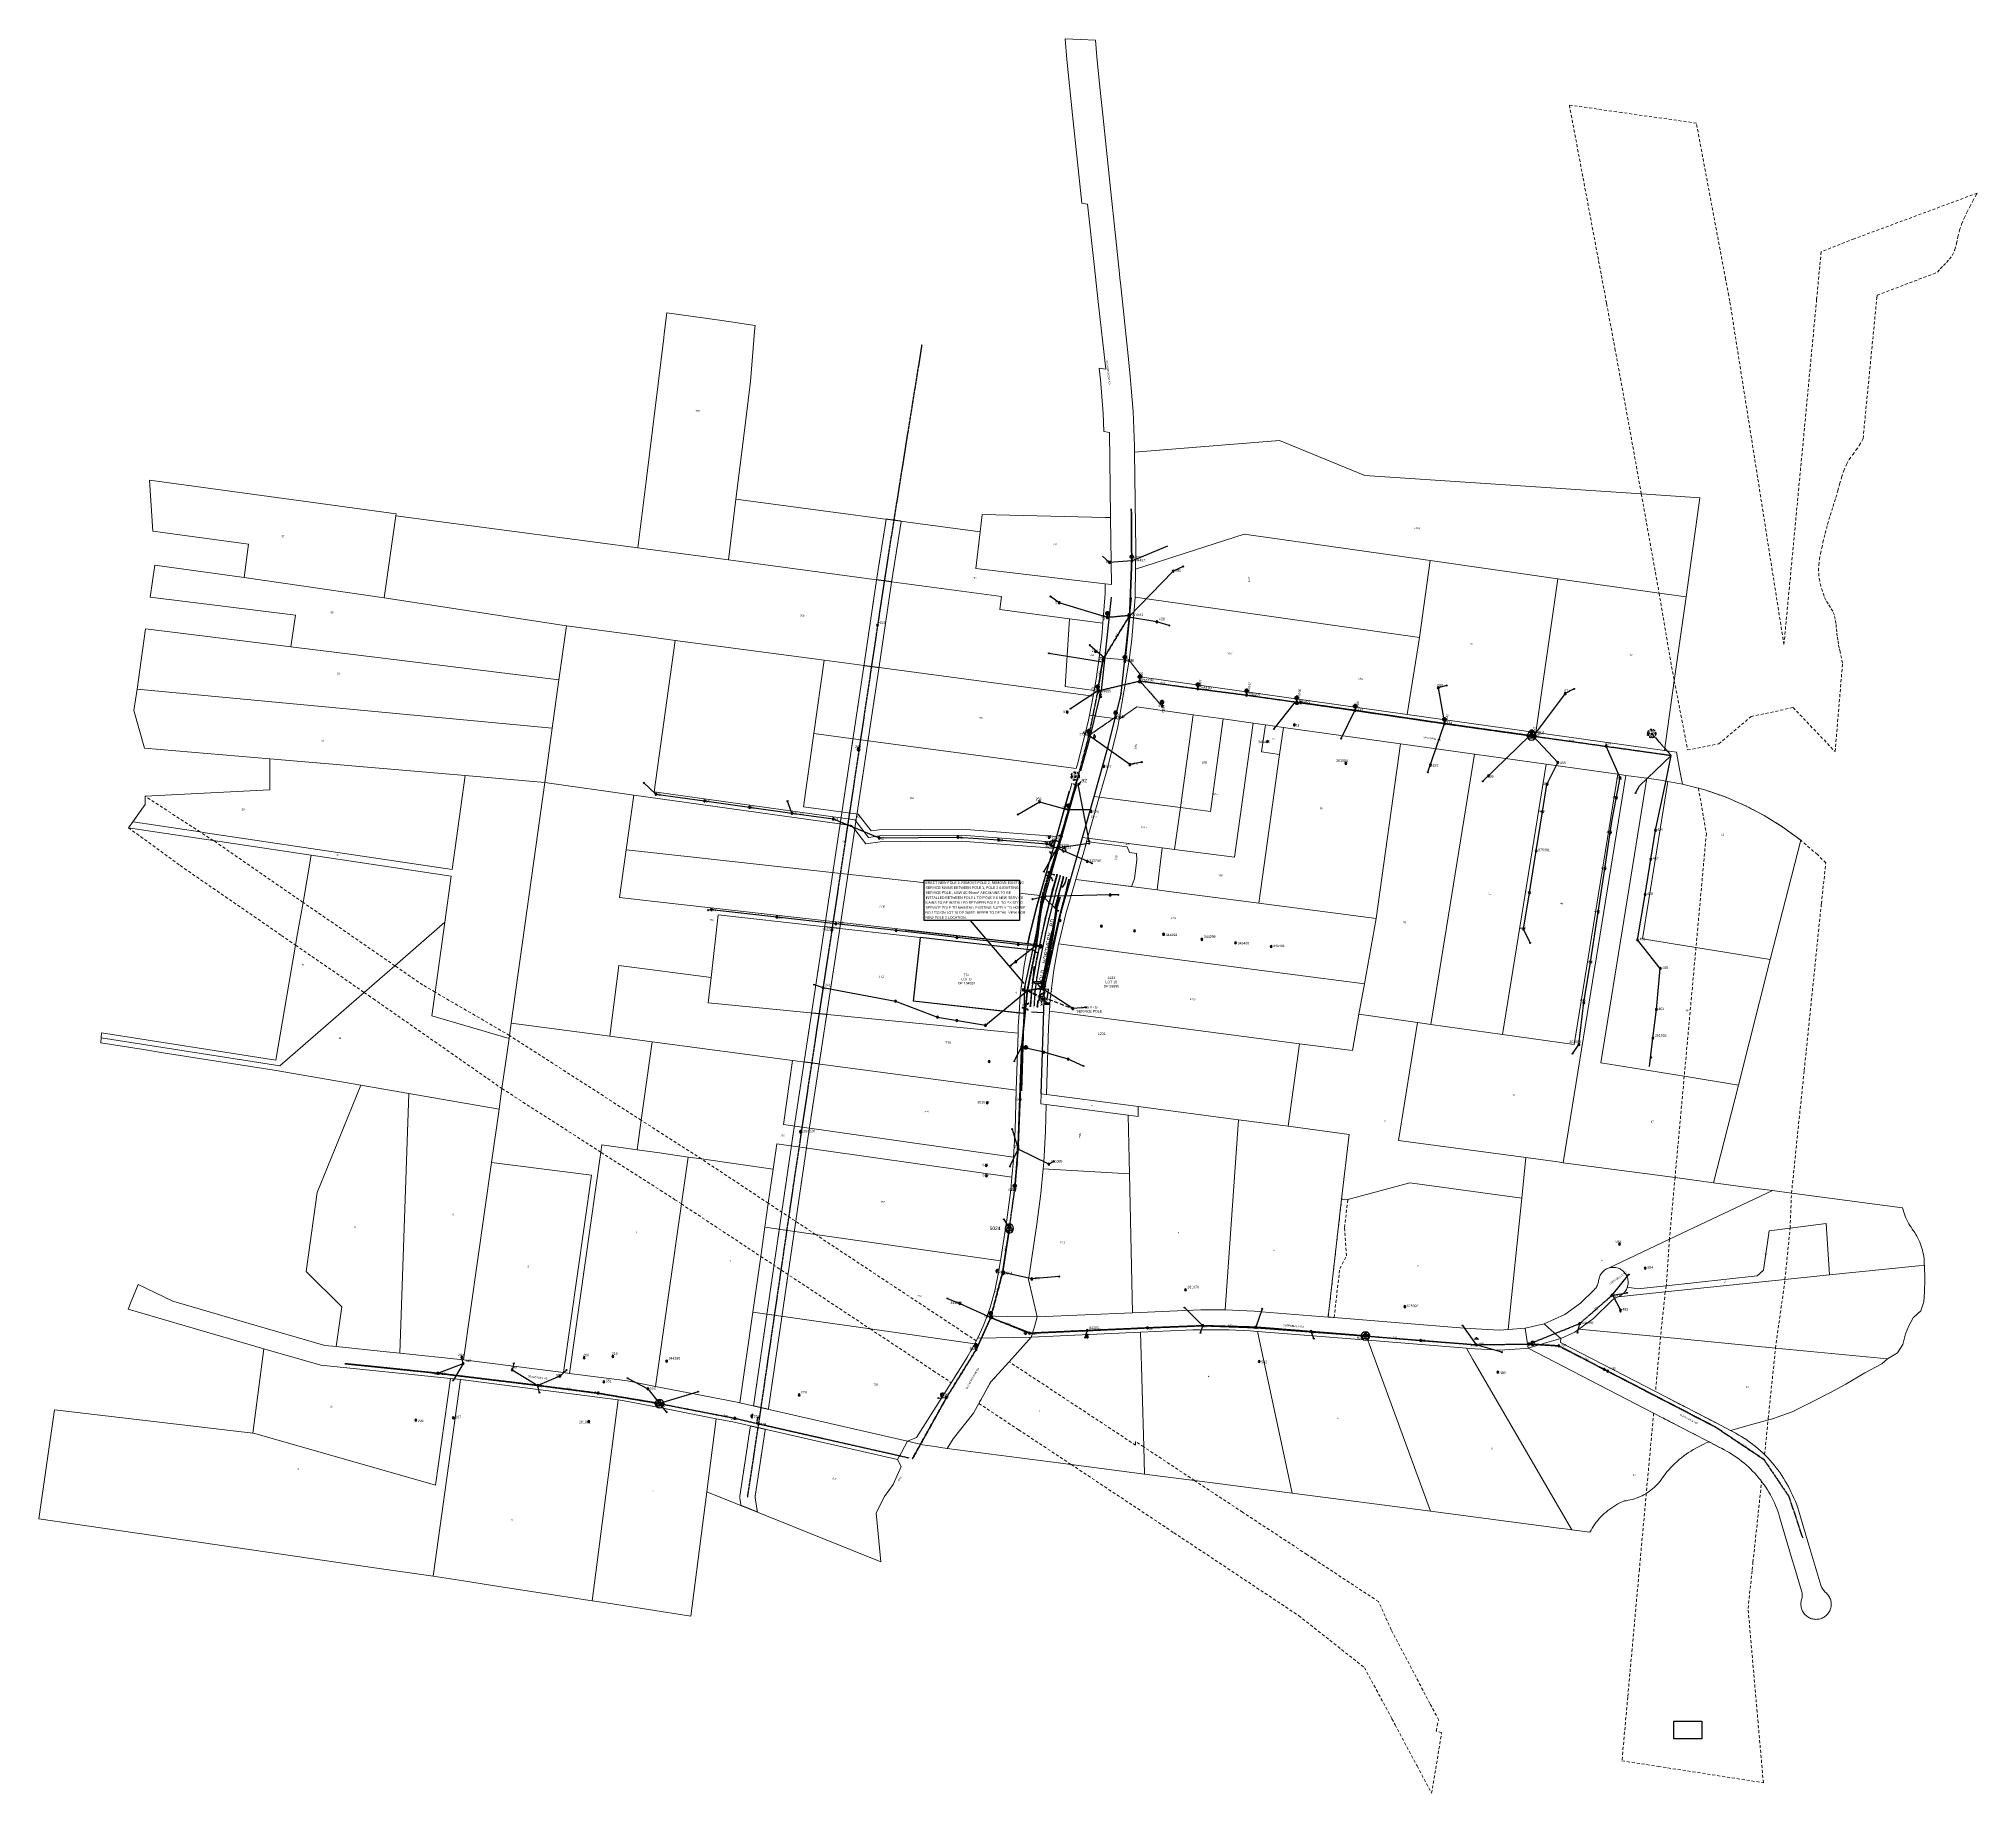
# Model space of a CAD drawing. Header units: metres. Extents: x 315515 to 317824, y 6273486 to 6276226.
# Drawn here: x 315515 to 317462, y 6274464 to 6276226 of the extents above; entities that cross this region are included whole.
import ezdxf
from ezdxf.enums import TextEntityAlignment as Align

# ---------------------------------------------------------------- set-up
doc = ezdxf.new("R2010")
doc.units = ezdxf.units.M
for name, pattern in [('Cable Exist OH', [1, 1, 0]), ('Cable New OH', [6, 4, -2]), ('CENTER', [2, 1.25, -0.25, 0.25, -0.25]), ('Dash', [5, 3, -2]), ('HIDDEN', [0.375, 0.25, -0.125]), ('HIDDEN2', [0.1875, 0.125, -0.0625])]:
    doc.linetypes.add(name, pattern=pattern)
doc.layers.get('0').update_dxf_attribs({"color": 6})
for name, color, linetype in [('_User Miscellaneous1', 7, 'Continuous'), ('_User Miscellaneous11', 7, 'Continuous'), ('_User Miscellaneous3', 7, 'Continuous'), ('_User_LV_Exist', 7, 'Continuous'), ('BITUMEN', 252, 'Continuous'), ('BITUMEN DRIVEWAY', 252, 'Continuous'), ('CENTRELINE', 252, 'Continuous'), ('DP164591', 5, 'Continuous'), ('Equip_LV_EXT', 7, 'Continuous'), ('Equip_SL_EXT', 7, 'Continuous'), ('Equip_SP_HV_EXT', 7, 'Continuous'), ('Equip_SP_LV_EXT', 7, 'Continuous'), ('Equip_SP_SL_EXT', 7, 'Continuous'), ('FURNITURE', 7, 'Continuous'), ('LINEMARKING', 7, 'Continuous'), ('LMA', 6, 'Continuous'), ('LMA- DRAIN', 6, 'Continuous'), ('LMA- SHOULDER', 252, 'Continuous'), ('Mains_HV_EXT', 1, 'Continuous'), ('Mains_LV_EXT', 7, 'Continuous'), ('Mains_SL_EXT', 3, 'Continuous'), ('Notes_LV_MISC', 7, 'Continuous'), ('SERVCOMMS', 2, 'Continuous'), ('SERVCOMMS_PIT', 252, 'Continuous'), ('SERVELEC', 2, 'Continuous'), ('Services_SP_EXT', 7, 'Continuous'), ('Sub_SP_TR_HV_LV_EXT', 7, 'Continuous'), ('SupportsOH_SP_TR_HV_LV_SL_EXT', 7, 'Continuous'), ('SupportsOH_SP_TR_HV_LV_SL_MOD', 3, 'Continuous'), ('SupportsOH_SP_TR_HV_LV_SL_NEW', 7, 'Continuous'), ('SupportsUG_SP_LV_EXT', 7, 'Continuous')]:
    doc.layers.add(name, color=color, linetype=linetype)
for name, color, linetype, lineweight in [('Cadastre Easements_SP_EXT', 9, 'Continuous', 5), ('Cadastre Land Parcels_SP_EXT', 7, 'Continuous', 5), ('Cadastre Other Property_SP_EXT', 9, 'HIDDEN', 5), ('Cadastre Roads_SP_EXT', 9, 'Continuous', 5)]:
    doc.layers.add(name, color=color, linetype=linetype, lineweight=lineweight)
doc.styles.add('iecARIAL', font='arial.ttf', dxfattribs={"height": 2})
doc.styles.add('iecISOCP', font='isocp.shx')
doc.styles.add('IESYMBOL1', font='isocp.shx')
doc.styles.add('POLE_LABEL', font='arial.ttf')
doc.styles.add('ROMANS', font='Romans.shx', dxfattribs={"width": 0.85})
doc.styles.add('SLCP_LABEL', font='arial.ttf', dxfattribs={"height": 3.5})
doc.styles.get("Standard").update_dxf_attribs({"font": 'arial.ttf'})
doc.styles.add('SWITCH_LABEL', font='arial.ttf', dxfattribs={"height": 2.5})
doc.linetypes.add('Cable 1', pattern='A,7,-3,["//",Standard,S=1.5,R=0,X=-2.1,Y=-0.7],-0.001', length=10.001)
doc.linetypes.add('IECLNDOT', pattern='A,0,-0.1,[133,ltypeshp.shx,S=0.1,R=0,X=-0.2,Y=0],-3.5', length=3.6)
doc.dimstyles.new('Annotative', dxfattribs={"dimscale": 0, "dimtxt": 2.5, "dimasz": 2.5, "dimexe": 1.25, "dimexo": 0.625, "dimtad": 1, "dimtxsty": 'Standard', "dimcen": 2.5, "dimadec": 0, "dimazin": 0, "dimtfac": 1, "dimtmove": 0, "dimatfit": 3, "dimfxl": 1, "dimarcsym": 0})
doc.dimstyles.new('Leader', dxfattribs={"dimtxt": 2.5, "dimasz": 2.5, "dimexe": 1.25, "dimexo": 0, "dimgap": -1.5, "dimtad": 0, "dimtih": 1, "dimtoh": 1, "dimdec": 1, "dimtxsty": 'iecISOCP', "dimcen": 2.5, "dimadec": 0, "dimazin": 0, "dimtfac": 1, "dimtdec": 1, "dimtmove": 0, "dimatfit": 3, "dimfxl": 1, "dimtolj": 1, "dimarcsym": 0})
picture_1 = doc.add_image_def('image1.jpg', size_in_pixel=(1076, 689))

# ---------------------------------------------------------------- blocks, each defined once
blk = doc.blocks.new('SUB_POLE_EXT')
blk.add_wipeout([(0, 4.2), (0.4, 4.2), (0.8, 4.1), (1.2, 4), (1.6, 3.9), (2, 3.7), (2.3, 3.5), (2.7, 3.3), (3, 3), (3.3, 2.7), (3.5, 2.3), (3.8, 1.9), (3.9, 1.6), (4, 1.2), (4.2, 0.6), (4.2, 0), (4.2, -0.6), (4.1, -1.1), (3.9, -1.6), (3.6, -2.2), (3.2, -2.7), (3, -3), (2.7, -3.3), (2.4, -3.5), (2, -3.7), (1.6, -3.9), (1.3, -4), (0.8, -4.1), (0.4, -4.2), (0, -4.2), (-0.4, -4.2), (-0.8, -4.1), (-1.2, -4), (-1.6, -3.9), (-2, -3.7), (-2.4, -3.5), (-2.7, -3.3), (-3, -3), (-3.2, -2.7), (-3.5, -2.3), (-3.7, -2), (-3.9, -1.6), (-4, -1.2), (-4.2, -0.8), (-4.2, -0.1), (-4.2, 0.4), (-4.1, 0.8), (-4, 1.3), (-3.9, 1.6), (-3.7, 2), (-3.5, 2.4), (-3.3, 2.7), (-3, 3), (-2.7, 3.3), (-2.3, 3.5), (-2, 3.7), (-1.6, 3.9), (-1.2, 4), (-0.8, 4.2), (-0.4, 4.2)])
blk.add_line((2.2, 0.5), (2.2, 0.5, 0))
blk.add_lwpolyline([(-4.2, 0, 1), (4.2, 0, 1)], format="xyb", close=True)
blk.add_lwpolyline([(2.1, 0.5), (0, 4.2), (-3.7, -2.1), (3.7, -2.1)], close=True)
for tag, height, flags, p in [('STREET_CODE', 0.2, 9, (1.5, 0)), ('ASSET_NUM', 3.5, 8, (2, 2)), ('CONSTRUCTED_VOLTAGE', 0.2, 9, (1.5, -0.2)), ('NO_PHASES', 0.2, 9, (1.5, -0.4)), ('OPERATING_VOLTAGE', 0.2, 9, (1.5, -0.6)), ('OPERATED_BY', 0.2, 9, (1.5, -0.8)), ('MAINTAINED_BY', 0.2, 9, (1.5, -1)), ('ORIENTATION', 0.2, 9, (1.5, -1.2)), ('OWNED_BY', 0.2, 9, (1.5, -1.4)), ('SECONDARY_VOLTAGE', 0.2, 9, (1.5, -1.6)), ('STATE', 0.2, 9, (1.5, -1.8)), ('SUBSTATION_TYPE', 0.2, 9, (1.5, -2)), ('USAGE', 0.2, 9, (1.5, -2.2)), ('LEGEND', 0.2, 9, (1.5, -2.4)), ('LOCATION', 0.2, 9, (1.5, -2.6)), ('STREETNAME', 0.2, 9, (1.5, -2.8)), ('SUBURB', 0.2, 9, (1.5, -3)), ('NOTES', 0.2, 9, (1.5, -3.2)), ('Z', 0.2, 1, (1.5, -3.4))]:
    blk.add_attdef(tag, text='', height=height, dxfattribs=dict(flags=flags)).set_placement(p, align=Align.MIDDLE_LEFT)
blk = doc.blocks.new('*U37')
for p, q in [((-0.6, 11), (-0.6, 11.5)), ((-0.5, 9.1), (-0.5, 8.6)), ((-0.2, 11), (-0.2, 11.5)), ((-0.2, 9.1), (-0.1, 8.6))]:
    blk.add_line(p, q)
blk.add_lwpolyline([(-0.3, 9.1, 1), (-0.4, 11, 1)], format="xyb", close=True)
at = {"flags": 1}
blk.add_attdef('Z', (0, 0), '', height=0.2, dxfattribs=at)
at = {"flags": 9}
for tag, p in [('ACTUAL_STATUS', (0, 0)), ('CONSTRUCTED_VOLTAGE', (0, -0.2)), ('NO_PHASES', (0, -0.4)), ('OPERATING_VOLTAGE', (0, -0.6)), ('ORIENTATION', (0, -0.8)), ('OWNED_BY', (0, -1)), ('STATE', (0, -1.2)), ('SWITCH_TYPE', (0, -1.4)), ('USAGE', (0, -1.6)), ('LEGEND', (0, -1.8)), ('NOTES', (0, -2))]:
    blk.add_attdef(tag, text='', height=0.2, dxfattribs=at).set_placement(p, align=Align.MIDDLE_LEFT)
blk = doc.blocks.new('LV_OH_LINKS_OPEN_EXT')
for p, q in [((-0.2, 5), (-0.2, 5.5)), ((-0.2, 3), (-0.2, 2.5)), ((0.2, 5), (0.2, 5.5)), ((0.2, 3), (0.2, 2.5))]:
    blk.add_line(p, q)
blk.add_lwpolyline([(0, 3, 1), (0, 5, 1)], format="xyb", close=True)
at = {"flags": 1}
blk.add_attdef('Z', (0, 0), '', height=0.2, dxfattribs=at)
at = {"flags": 9}
for tag, p in [('ACTUAL_STATUS', (0, 0)), ('CONSTRUCTED_VOLTAGE', (0, -0.2)), ('NO_PHASES', (0, -0.4)), ('OPERATING_VOLTAGE', (0, -0.6)), ('ORIENTATION', (0, -0.8)), ('OWNED_BY', (0, -1)), ('STATE', (0, -1.2)), ('SWITCH_TYPE', (0, -1.4)), ('USAGE', (0, -1.6)), ('LEGEND', (0, -1.8)), ('NOTES', (0, -2))]:
    blk.add_attdef(tag, text='', height=0.2, dxfattribs=at).set_placement(p, align=Align.MIDDLE_LEFT)
blk = doc.blocks.new('LV_OH_LINKS_DISTFUSE_EXT')
for p, q in [((0, 0), (0.96, 0)), ((3.84, 0), (4.8, 0))]:
    blk.add_line(p, q)
blk.add_lwpolyline([(3.84, -1.2), (3.84, 1.2), (0.96, -1.2), (0.96, 1.2)], close=True)
at = {"flags": 9}
for tag, p in [('ACTUAL_STATUS', (0, 0)), ('CONSTRUCTED_VOLTAGE', (0, -0.2)), ('OPERATING_VOLTAGE', (0, -0.6)), ('ORIENTATION', (0, -0.8)), ('OWNED_BY', (0, -1)), ('STATE', (0, -1.2)), ('SWITCH_TYPE', (0, -1.4)), ('NO_PHASES', (0, -0.4)), ('USAGE', (0, -1.6)), ('NOTES', (0, -1.8))]:
    blk.add_attdef(tag, text='', height=0.2, dxfattribs=at).set_placement(p, align=Align.MIDDLE_LEFT)
at = {"flags": 1}
blk.add_attdef('Z', (0, 0), '', height=0.2, dxfattribs=at)
blk = doc.blocks.new('SL_LANTERN_EXT')
at = {"lineweight": 40}
for p, q in [((-2.3, 4.2), (2.2, 4.2)), ((-1.5, 5.7), (-1.1, 5.3)), ((-1.5, 2.8), (-1.1, 3.2)), ((0, 2), (0, 6.5)), ((0, 0), (0, 2.7)), ((1.5, 5.7), (1.1, 5.3)), ((1.5, 2.8), (1.1, 3.2))]:
    blk.add_line(p, q, dxfattribs=at)
blk.add_circle((0, 4.2), 1.5, dxfattribs=at)
at = {"style": 'iecARIAL', "flags": 8}
blk.add_attdef('ASSET_NUM', (1.5, 1.5), '', height=2.5, dxfattribs=at)
for tag, p, height, flags in [('CONSTRUCTED_VOLTAGE', (1, -0.7), 0.2, 9), ('CONTROL_TYPE', (1, -0.9), 0.2, 9), ('LANTERN_PURPOSE', (1, -1.1), 0.2, 9), ('LANTERN_TYPE', (1, -1.3), 0.2, 9), ('NO_PHASES', (1, -1.5), 0.2, 9), ('OPERATING_VOLTAGE', (1, -1.7), 0.2, 9), ('ORIENTATION', (1, -1.9), 0.2, 9), ('OWNED_BY', (1, -2.1), 0.2, 9), ('STATE', (1, -2.3), 0.2, 9), ('USAGE', (1, -2.5), 0.2, 9), ('CEXIST', (1, -2.7), 0.2, 9), ('CNEW', (1, -2.9), 0.2, 9), ('CNUMBER', (1, -3.1), 0.2, 9), ('CREMOVE', (1, -3.3), 0.2, 9), ('CREPLACE', (1, -3.5), 0.2, 9), ('LKINGHEIGHT', (1, -3.7), 0.2, 9), ('LBRACKET', (1, -3.9), 0.2, 9), ('LBRACKETVOCAB', (1, -4.1), 0.2, 9), ('LCATEGORY', (1, -4.3), 0.2, 9), ('LCHARGE1', (1, -4.5), 0.2, 9), ('LCHARGE1PERCENT', (1, -4.7), 0.2, 9), ('LCHARGE2', (1, -4.9), 0.2, 9), ('LCHARGE2PERCENT', (1, -5.1), 0.2, 9), ('LCHARGE3', (1, -5.3), 0.2, 9), ('LCHARGE3PERCENT', (1, -5.5), 0.2, 9), ('LEXIST', (1, -5.7), 0.2, 9), ('LLAMP', (1, -5.9), 0.2, 9), ('LLAMPVOCAB', (1, -6.1), 0.2, 9), ('LMAST', (1, -6.3), 0.2, 9), ('LMASTVOCAB', (1, -6.5), 0.2, 9), ('LNEW', (1, -6.7), 0.2, 9), ('LANTNUMBER', (1, -6.9), 0.2, 9), ('LOUTREACH', (1, -7.3), 0.2, 9), ('LOUTREACHVOCAB', (1, -7.5), 0.2, 9), ('LRATECODE', (1, -7.7), 0.2, 9), ('LREMOVE', (1, -7.9), 0.2, 9), ('LREPLACE', (1, -8.1), 0.2, 9), ('LTYPE', (1, -8.3), 0.2, 9), ('LTYPEVOCAB', (1, -8.5), 0.2, 9), ('LEGEND', (1, -8.7), 0.2, 9), ('LOCATION', (1, -8.9), 0.2, 9), ('NOTES', (1, -9.1), 0.2, 9), ('STREETNAME', (1, -9.3), 0.2, 9), ('SUBURB', (1, -9.5), 0.2, 1), ('LNUMBER', (2.2, -3.3), 2.5, 8)]:
    blk.add_attdef(tag, p, '', height=height, dxfattribs=dict(flags=flags))
blk = doc.blocks.new('CCP_EXT')
blk.add_wipeout([(0, 0.6), (0.6, 0), (0, -0.6), (-0.6, 0)])
blk.add_lwpolyline([(-0.6, 0), (0, 0.6), (0.6, 0), (0, -0.6), (-0.6, 0)])
at = {"flags": 1}
blk.add_attdef('Z', (0, 0), '', height=0.2, dxfattribs=at)
at = {"flags": 9}
for tag, p in [('CCP_TYPE', (0, 0)), ('CONSTRUCTED_VOLTAGE', (0, -0.2)), ('NO_PHASES', (0, -0.4)), ('OPERATING_VOLTAGE', (0, -0.6)), ('ORIENTATION', (0, -0.8)), ('OWNED_BY', (0, -1)), ('USAGE', (0, -1.2)), ('LEGEND', (0, -1.4)), ('LIFE_SUPPORT', (0, -1.6)), ('STATE', (0, -1.8)), ('NOTES', (0, -2))]:
    blk.add_attdef(tag, text='', height=0.2, dxfattribs=at).set_placement(p, align=Align.MIDDLE_LEFT)
blk = doc.blocks.new('AUTO_RECLOSER_EXT')
at = {"flags": 1}
blk.add_attdef('Z', (0, 0), '', height=0.2, dxfattribs=at)
at = {"style": 'SWITCH_LABEL'}
for tag, height, flags, p in [('ASSET_NUM', 2.5, 8, (2, 2)), ('STREET_CODE', 0.2, 9, (0, -0.2))]:
    blk.add_attdef(tag, text='', height=height, dxfattribs=dict(at, flags=flags)).set_placement(p, align=Align.MIDDLE_LEFT)
at = {"flags": 9}
for tag, p in [('CONSTRUCTED_VOLTAGE', (0, -0.4)), ('NO_PHASES', (0, -0.6)), ('OPERATING_VOLTAGE', (0, -0.8)), ('ORIENTATION', (0, -1)), ('OWNED_BY', (0, -1.2)), ('STATE', (0, -1.4)), ('USAGE', (0, -1.6)), ('LEGEND', (0, -1.8)), ('LOCATION', (0, -2)), ('STREETNAME', (0, -2.2)), ('SUBURB', (0, -2.4)), ('NOTES', (0, -2.6))]:
    blk.add_attdef(tag, text='', height=0.2, dxfattribs=at).set_placement(p, align=Align.MIDDLE_LEFT)
blk.add_wipeout([(0, 2.4), (-0.3, 2.4), (-0.6, 2.4), (-0.9, 2.3), (-1.2, 2.1), (-1.4, 2), (-1.7, 1.8), (-1.9, 1.5), (-2, 1.3), (-2.2, 1), (-2.3, 0.8), (-2.4, 0.5), (-2.4, 0.2), (-2.4, -0.1), (-2.4, -0.5), (-2.3, -0.7), (-2.2, -1), (-2.1, -1.3), (-1.9, -1.5), (-1.7, -1.8), (-1.4, -2), (-1.2, -2.1), (-0.9, -2.3), (-0.6, -2.3), (-0.3, -2.4), (0, -2.4), (0.3, -2.4), (0.6, -2.4), (0.9, -2.3), (1.2, -2.1), (1.4, -2), (1.7, -1.8), (1.9, -1.5), (2, -1.3), (2.2, -1), (2.3, -0.8), (2.4, -0.5), (2.4, -0.2), (2.4, 0.1), (2.4, 0.5), (2.3, 0.7), (2.2, 1), (2.1, 1.3), (1.9, 1.5), (1.7, 1.8), (1.4, 2), (1.2, 2.1), (0.9, 2.3), (0.6, 2.3), (0.3, 2.4)])
blk.add_circle((0, 0), 2.43)
at = {"insert": (0, 0), "char_height": 2, "width": 3.63, "attachment_point": 5}
blk.add_mtext('{\\Fisocp|c0;AR}', dxfattribs=at)
blk = doc.blocks.new('POLE_EXT')
blk.add_hatch(color=256).paths.add_polyline_path([(-1, 0, 1), (1, 0, 1)])
blk.add_lwpolyline([(-1, 0, 1), (1, 0, 1)], format="xyb", close=True)
for tag, height, flags, p in [('pNumber', 2.5, 8, (-17.8, 2.1)), ('OWNED_BY', 0.2, 9, (1.4, -0.4)), ('PARENT', 0.2, 9, (1.4, -0.6)), ('SPECIAL_USE', 0.2, 9, (1.4, -0.8)), ('STATE', 0.2, 9, (1.4, -1)), ('USAGE', 0.2, 9, (1.4, -1.2)), ('cLV', 0.2, 9, (1.4, -1.4)), ('hDepth', 0.2, 9, (1.4, -1.6)), ('hDia', 0.2, 9, (1.4, -1.8)), ('cHV', 0.2, 9, (1.4, -2)), ('LBRACKET', 0.2, 9, (1.4, -2.2)), ('LExisting', 0.2, 9, (1.4, -2.4)), ('LANTNUMBER', 0.2, 9, (1.4, -2.6)), ('LOther', 0.2, 9, (1.4, -2.8)), ('LRemove', 0.2, 9, (1.4, -3)), ('LEGEND', 0.2, 9, (1.4, -3.2)), ('cLinedev', 0.2, 9, (1.4, -3.4)), ('LOCATION', 0.2, 9, (1.4, -3.6)), ('pExisting', 0.2, 9, (1.4, -3.8)), ('PFNUMBER', 0.2, 9, (1.4, -4)), ('NEWPFNUMBER', 0.2, 9, (1.4, -4.2)), ('pFooting', 0.2, 9, (1.4, -4.4)), ('pNew', 0.2, 9, (1.4, -4.6)), ('pRelocate', 0.2, 9, (1.4, -5)), ('pRemove', 0.2, 9, (1.4, -5.2)), ('pReplace', 0.2, 9, (1.4, -5.4)), ('pStay', 0.2, 9, (1.4, -5.6)), ('pType', 0.2, 9, (1.4, -5.8)), ('cspan', 0.2, 9, (1.4, -6)), ('STREETNAME', 0.2, 9, (1.4, -6.2)), ('SUBURB', 0.2, 9, (1.4, -6.4)), ('NOTES', 0.2, 9, (1.4, -6.6)), ('MAINTAINED_BY', 0.2, 9, (1.4, -6.8)), ('OPERATED_BY', 0.2, 9, (1.4, -7))]:
    blk.add_attdef(tag, text='', height=height, dxfattribs=dict(flags=flags)).set_placement(p, align=Align.MIDDLE_LEFT)
at = {"style": 'POLE_LABEL'}
for tag, height, flags, p in [('STRUCTURE_PLANT_NUMBER', 0.2, 9, (1.4, 0)), ('ASSET_NUM', 2.5, 8, (2, 2)), ('STREET_CODE', 0.2, 9, (1.4, -0.2))]:
    blk.add_attdef(tag, text='', height=height, dxfattribs=dict(at, flags=flags)).set_placement(p, align=Align.MIDDLE_LEFT)
at = {"flags": 1}
blk.add_attdef('Z', (1.4, -7.3), '', height=0.2, dxfattribs=at)
blk = doc.blocks.new('HV_USL_CLOSED_EXT')
blk.add_line((2.4, 5.5), (-2.4, 5.5))
blk.add_lwpolyline([(1.4, 5.5, 0.414214), (0, 6.9, 0.414214), (-1.4, 5.5)], format="xyb")
for tag, height, flags, p in [('STREET_CODE', 0.2, 9, (1.5, 0)), ('ASSET_NUM', 2.5, 8, (2, 2)), ('ACTUAL_STATUS', 0.2, 9, (1.5, -0.2)), ('CONSTRUCTED_VOLTAGE', 0.2, 9, (1.5, -0.4)), ('NO_PHASES', 0.2, 9, (1.5, -0.6)), ('OPERATING_VOLTAGE', 0.2, 9, (1.5, -0.8)), ('ORIENTATION', 0.2, 9, (1.5, -1)), ('OWNED_BY', 0.2, 9, (1.5, -1.2)), ('OPERATED_BY', 0.2, 9, (1.5, -1.4)), ('MAINTAINED_BY', 0.2, 9, (1.5, -1.6)), ('STATE', 0.2, 9, (1.5, -1.8)), ('SWITCH_TYPE', 0.2, 9, (1.5, -2)), ('USAGE', 0.2, 9, (1.5, -2.2)), ('LEGEND', 0.2, 9, (1.5, -2.4)), ('LOCATION', 0.2, 9, (1.5, -2.6)), ('STREETNAME', 0.2, 9, (1.5, -2.8)), ('SUBURB', 0.2, 9, (1.5, -3)), ('NOTES', 0.2, 9, (1.5, -3.2)), ('LABEL_ALIGNMENT', 0.2, 9, (1.5, -3.4)), ('Z', 0.2, 1, (1.5, -3.6))]:
    blk.add_attdef(tag, text='', height=height, dxfattribs=dict(flags=flags)).set_placement(p, align=Align.MIDDLE_LEFT)
blk = doc.blocks.new('HV_DOF_CLOSED_EXT')
for p, q in [((0, 7.9), (0, 6.94)), ((0, 4.06), (0, 3.1))]:
    blk.add_line(p, q)
blk.add_lwpolyline([(-1.2, 4.06), (1.2, 4.06), (-1.2, 6.94), (1.2, 6.94)], close=True)
for tag, height, flags, p in [('STREET_CODE', 0.2, 9, (1.5, 0)), ('ASSET_NUM', 2.5, 8, (2, 2)), ('ACTUAL_STATUS', 0.2, 9, (1.5, -0.2)), ('CONSTRUCTED_VOLTAGE', 0.2, 9, (1.5, -0.4)), ('OPERATING_VOLTAGE', 0.2, 9, (1.5, -0.8)), ('ORIENTATION', 0.2, 9, (1.5, -1)), ('OWNED_BY', 0.2, 9, (1.5, -1.2)), ('OPERATED_BY', 0.2, 9, (1.5, -1.4)), ('STATE', 0.2, 9, (1.5, -1.8)), ('SWITCH_TYPE', 0.2, 9, (1.5, -2)), ('STREETNAME', 0.2, 9, (1.5, -2.8)), ('SUBURB', 0.2, 9, (1.5, -3)), ('Z', 0.2, 1, (1.5, -3.6)), ('NO_PHASES', 0.2, 9, (1.5, -0.6)), ('MAINTAINED_BY', 0.2, 9, (1.5, -1.6)), ('USAGE', 0.2, 9, (1.5, -2.2)), ('LEGEND', 0.2, 9, (1.5, -2.4)), ('LOCATION', 0.2, 9, (1.5, -2.6)), ('NOTES', 0.2, 9, (1.5, -3.2)), ('LABEL_ALIGNMENT', 0.2, 9, (1.5, -3.4))]:
    blk.add_attdef(tag, text='', height=height, dxfattribs=dict(flags=flags)).set_placement(p, align=Align.MIDDLE_LEFT)
blk = doc.blocks.new('HV_ABS_OPEN_EXT')
for p, q in [((-3, 6.9), (-1.8, 6.9)), ((1.8, 6.9), (3, 6.9))]:
    blk.add_line(p, q)
blk.add_circle((0, 6.9), 1.8)
for tag, height, flags, p in [('STREET_CODE', 0.2, 9, (1.5, 0)), ('ASSET_NUM', 2.5, 8, (2, 2)), ('ACTUAL_STATUS', 0.2, 9, (1.5, -0.2)), ('CONSTRUCTED_VOLTAGE', 0.2, 9, (1.5, -0.4)), ('NO_PHASES', 0.2, 9, (1.5, -0.6)), ('OPERATING_VOLTAGE', 0.2, 9, (1.5, -0.8)), ('ORIENTATION', 0.2, 9, (1.5, -1)), ('OWNED_BY', 0.2, 9, (1.5, -1.2)), ('STATE', 0.2, 9, (1.5, -1.4)), ('SWITCH_TYPE', 0.2, 9, (1.5, -1.6)), ('USAGE', 0.2, 9, (1.5, -1.8)), ('LEGEND', 0.2, 9, (1.5, -2)), ('LOCATION', 0.2, 9, (1.5, -2.2)), ('STREETNAME', 0.2, 9, (1.5, -2.4)), ('SUBURB', 0.2, 9, (1.5, -2.6)), ('NOTES', 0.2, 9, (1.5, -2.8)), ('MAINTAINED_BY', 0.2, 9, (1.5, -3)), ('OPERATED_BY', 0.2, 9, (1.5, -3.2)), ('LABEL_ALIGNMENT', 0.2, 9, (1.5, -3.4)), ('Z', 0.2, 1, (1.5, -3.6))]:
    blk.add_attdef(tag, text='', height=height, dxfattribs=dict(flags=flags)).set_placement(p, align=Align.MIDDLE_LEFT)
blk = doc.blocks.new('End Shackle_EXT')
blk.add_wipeout([(0, 0.3), (1.8, 0.3), (1.8, -0.3), (0, -0.3)])
blk.add_line((1.8, -1), (1.8, 1))
at = {"flags": 1}
blk.add_attdef('Z', (0, 0), '', height=0.2, dxfattribs=at)
at = {"flags": 9}
for tag, p in [('CONNECTOR_TYPE', (0, 0)), ('CONSTRUCTED_VOLTAGE', (0, -0.2)), ('NO_PHASES', (0, -0.4)), ('OPERATING_VOLTAGE', (0, -0.6)), ('ORIENTATION', (0, -0.8)), ('OWNED_BY', (0, -1)), ('STATE', (0, -1.2)), ('USAGE', (0, -1.4)), ('NOTES', (0, -1.6))]:
    blk.add_attdef(tag, text='', height=0.2, dxfattribs=at).set_placement(p, align=Align.MIDDLE_LEFT)
blk = doc.blocks.new('SLCP_ZELL_EXT')
blk.add_wipeout([(-0.2, 7.5), (-0.7, 7.5), (-1.2, 7.4), (-1.6, 7.3), (-2.1, 7.2), (-2.5, 7.1), (-3, 6.9), (-3.4, 6.7), (-3.8, 6.5), (-4.2, 6.2), (-4.6, 5.9), (-5, 5.6), (-5.3, 5.3), (-5.6, 5), (-5.9, 4.6), (-6.2, 4.2), (-6.5, 3.8), (-6.7, 3.4), (-6.9, 3), (-7.1, 2.5), (-7.2, 2.1), (-7.3, 1.6), (-7.4, 1.2), (-7.5, 0.7), (-7.5, 0.2), (-7.5, -0.2), (-7.5, -0.7), (-7.4, -1.2), (-7.3, -1.6), (-7.2, -2.1), (-7.1, -2.5), (-6.9, -3), (-6.7, -3.4), (-6.5, -3.8), (-6.2, -4.2), (-5.9, -4.6), (-5.6, -5), (-5.3, -5.3), (-5, -5.6), (-4.6, -5.9), (-4.2, -6.2), (-3.8, -6.5), (-3.4, -6.7), (-3, -6.9), (-2.5, -7.1), (-2.1, -7.2), (-1.6, -7.3), (-1.2, -7.4), (-0.7, -7.5), (-0.2, -7.5), (0.2, -7.5), (0.7, -7.5), (1.2, -7.4), (1.6, -7.3), (2.1, -7.2), (2.5, -7.1), (3, -6.9), (3.4, -6.7), (3.8, -6.5), (4.2, -6.2), (4.6, -5.9), (5, -5.6), (5.3, -5.3), (5.6, -5), (5.9, -4.6), (6.2, -4.2), (6.5, -3.8), (6.7, -3.4), (6.9, -3), (7.1, -2.5), (7.2, -2.1), (7.3, -1.6), (7.4, -1.2), (7.5, -0.7), (7.5, -0.2), (7.5, 0.2), (7.5, 0.7), (7.4, 1.2), (7.3, 1.6), (7.2, 2.1), (7.1, 2.5), (6.9, 3), (6.7, 3.4), (6.5, 3.8), (6.2, 4.2), (5.9, 4.6), (5.6, 5), (5.3, 5.3), (5, 5.6), (4.6, 5.9), (4.2, 6.2), (3.8, 6.5), (3.4, 6.7), (3, 6.9), (2.5, 7.1), (2.1, 7.2), (1.6, 7.3), (1.2, 7.4), (0.7, 7.5), (0.2, 7.5)])
at = {"linetype": 'Dash', "lineweight": 40, "ltscale": 0.7}
for p, q in [((-4.1, 0), (4.1, 0)), ((0, 4.1), (0, -4.1))]:
    blk.add_line(p, q, dxfattribs=at)
blk.add_circle((0, 0), 4.11, dxfattribs=at)
at = {"lineweight": 40, "style": 'IESYMBOL1'}
for s, p in [('P', (-1.6, 0)), ('Z', (1.7, 0)), ('60', (-1.6, -3.3))]:
    blk.add_text(s, height=2, dxfattribs=at).set_placement(p, align=Align.BOTTOM_CENTER)
at = {"flags": 1}
blk.add_attdef('Z', (0, 0), '', height=0.2, dxfattribs=at)
at = {"style": 'SLCP_LABEL'}
for tag, height, flags, p in [('ASSET_NUM', 2.5, 8, (2, 2)), ('STREET_CODE', 0.2, 9, (0, -0.2))]:
    blk.add_attdef(tag, text='', height=height, dxfattribs=dict(at, flags=flags)).set_placement(p, align=Align.MIDDLE_LEFT)
at = {"flags": 9}
for tag, p in [('CONSTRUCTED_VOLTAGE', (0, -0.4)), ('CONTROL_TYPE', (0, -0.6)), ('NO_PHASES', (0, -0.8)), ('OPERATING_VOLTAGE', (0, -1)), ('ORIENTATION', (0, -1.2)), ('OWNED_BY', (0, -1.4)), ('USAGE', (0, -1.6)), ('LOCATION', (0, -1.8)), ('STATE', (0, -2)), ('NOTES', (0, -2.2))]:
    blk.add_attdef(tag, text='', height=0.2, dxfattribs=at).set_placement(p, align=Align.MIDDLE_LEFT)
blk = doc.blocks.new('A$C509F0ABC')
at = {"layer": 'SERVCOMMS'}
h = blk.add_hatch(color=256, dxfattribs=at)
edge = h.paths.add_edge_path()
edge.add_arc((137.4, 197.3), 0.157, 165.9875, 345.9875)
edge.add_line((137.6, 197.2), (137.7, 197.8))
edge.add_arc((137.5, 197.9), 0.157, 345.9875, 525.9875)
edge.add_line((137.4, 197.9), (137.2, 197.3))
h = blk.add_hatch(color=256, dxfattribs=at)
edge = h.paths.add_edge_path()
edge.add_arc((163.4, 210.5), 0.157, 166.5096, 346.5096)
edge.add_line((163.5, 210.5), (163.7, 211.1))
edge.add_arc((163.5, 211.1), 0.157, 346.5096, 526.5096)
edge.add_line((163.4, 211.1), (163.2, 210.5))
h = blk.add_hatch(color=256, dxfattribs=at)
edge = h.paths.add_edge_path()
edge.add_arc((130.4, 150), 0.157, -7.3337, 172.6663)
edge.add_line((130.2, 150), (130.2, 149.4))
edge.add_arc((130.3, 149.3), 0.157, 172.6663, 352.6663)
edge.add_line((130.5, 149.3), (130.5, 149.9))
at = {"layer": 'SERVCOMMS_PIT'}
h = blk.add_hatch(color=256, dxfattribs=at)
edge = h.paths.add_edge_path()
edge.add_arc((138.6, 97.4), 0.157, 0.8981, 180.8981)
edge.add_line((138.4, 97.4), (138.4, 96.8))
edge.add_arc((138.6, 96.8), 0.157, 180.8981, 360.8981)
edge.add_line((138.7, 96.8), (138.7, 97.4))
h = blk.add_hatch(color=256, dxfattribs=at)
edge = h.paths.add_edge_path()
edge.add_arc((139.1, 106.4), 0.157, 173.5389, 353.5389)
edge.add_line((139.2, 106.4), (139.3, 107))
edge.add_arc((139.1, 107), 0.157, 353.5389, 533.5389)
edge.add_line((139, 107), (138.9, 106.4))
at = {"layer": 'SERVELEC'}
h = blk.add_hatch(color=256, dxfattribs=at)
edge = h.paths.add_edge_path()
edge.add_arc((138.3, 198), 0.188, -7.4356, 352.5644)
h = blk.add_hatch(color=256, dxfattribs=at)
edge = h.paths.add_edge_path()
edge.add_arc((153.8, 183.9), 0.188, -7.4356, 352.5644)
h = blk.add_hatch(color=256, dxfattribs=at)
edge = h.paths.add_edge_path()
edge.add_arc((131.8, 148.8), 0.188, -7.4356, 352.5644)
h = blk.add_hatch(color=256, dxfattribs=at)
edge = h.paths.add_edge_path()
edge.add_arc((122.9, 103.7), 0.188, -7.4356, 352.5644)
h = blk.add_hatch(color=256, dxfattribs=at)
edge = h.paths.add_edge_path()
edge.add_arc((137.1, 105.9), 0.188, -7.4356, 352.5644)
at = {"layer": 'BITUMEN'}
for p, q in [((141.4, 219.9, 181.2), (144.3, 218.7, 181.2)), ((142.2, 222.8, 181.1), (146.1, 221.6, 181.2)), ((144.3, 218.7, 181.2), (147, 216.8, 181.2)), ((146.1, 221.6, 181.2), (149.6, 220, 181.1)), ((147, 216.8, 181.2), (148.1, 214.2, 181.2)), ((152.3, 219.9, 181.1), (148.2, 205.5, 181.7)), ((159.2, 217.7, 181.1), (156.3, 207.6, 181.6)), ((162.2, 217, 180.9), (160.3, 211.5, 181.2)), ((148.2, 205.5, 181.7), (144.5, 191.1, 182.5)), ((155.2, 203.5, 181.8), (151.6, 189.8, 182.5)), ((156.3, 207.6, 181.6), (155.2, 203.5, 181.8)), ((158.2, 207.8, 181.4), (156.3, 207.6, 181.6)), ((160.3, 211.5, 181.2), (158.2, 207.8, 181.4)), ((140.7, 176.5, 183.2), (137.5, 162, 183.9)), ((144.5, 191.1, 182.5), (140.7, 176.5, 183.2)), ((151.6, 189.8, 182.5), (150.6, 185.9, 182.6)), ((137.5, 162, 183.9), (135.2, 151, 184.4)), ((131.3, 142.3, 184.7), (133.4, 141.9, 184.8)), ((133.4, 141.9, 184.8), (131.8, 133.9, 185.1)), ((132.1, 148.9, 184.6), (132, 148.5, 184.6)), ((132.9, 148.9, 184.5), (132.1, 148.9, 184.6)), ((134.7, 148.5, 184.5), (132.9, 148.9, 184.5)), ((135, 150.3, 184.4), (134.7, 148.5, 184.5)), ((128.8, 117.9, 185.6), (126.8, 103.1, 185.9)), ((131.5, 132.6, 185.1), (129.1, 119.3, 185.5)), ((131.6, 133.1, 185.1), (131.5, 132.6, 185.1)), ((126.8, 103.1, 185.9), (125.7, 88.1, 185.9)), ((117.9, 86.4, 186), (120.1, 85.9, 185.9)), ((133.3, 93.2), (133, 87.4))]:
    blk.add_line(p, q, dxfattribs=at)
for p in [(141.4, 219.9, 181.2), (142.2, 222.8, 181.1), (144.3, 218.7, 181.2), (146.1, 221.6, 181.2), (147, 216.8, 181.2), (148.1, 214.2, 181.2), (149.6, 220, 181.1), (152.3, 219.9, 181.1), (159.2, 217.7, 181.1), (162.2, 217, 180.9), (148.2, 205.5, 181.7), (155.2, 203.5, 181.8), (156.3, 207.6, 181.6), (158.2, 207.8, 181.4), (160.3, 211.5, 181.2), (140.7, 176.5, 183.2), (144.5, 191.1, 182.5), (151.6, 189.8, 182.5), (137.5, 162, 183.9), (128.2, 144.4, 185), (128.9, 148.6, 185), (131.3, 142.3, 184.7), (132, 148.5, 184.6), (132.1, 148.9, 184.6), (132.9, 148.9, 184.5), (133.4, 141.9, 184.8), (134.7, 148.5, 184.5), (128.8, 117.9, 185.6), (131.5, 132.6, 185.1), (126.8, 103.1, 185.9), (136.3, 105.4, 185.4), (137.3, 100.3, 185.4), (140.3, 101.4, 185.4), (140.8, 105, 185.3), (117.9, 86.4, 186), (119.5, 89.4, 186), (120.1, 85.9, 185.9), (123.9, 90.9, 185.8), (125.7, 88.1, 185.9), (133, 87.4, 185.6)]:
    blk.add_point(p, dxfattribs=at)
at = {"layer": 'BITUMEN DRIVEWAY'}
for p, q in [((128.2, 144.4, 185), (130, 143.7, 184.8)), ((130, 148.6, 184.8), (128.9, 148.6, 185)), ((130, 143.7, 184.8), (131.3, 142.3, 184.7)), ((132, 148.5, 184.6), (130.7, 148.6, 184.8)), ((137.3, 100.3, 185.4), (134.3, 97.5, 185.6)), ((140.8, 105, 185.3), (136.3, 105.4, 185.4)), ((140.3, 101.4, 185.4), (137.3, 100.3, 185.4)), ((121.1, 89.3, 185.9), (119.5, 89.4, 186)), ((120.1, 85.9, 185.9), (122.5, 84.9, 185.8)), ((123, 90.1, 185.9), (121.1, 89.3, 185.9)), ((122.5, 84.9, 185.8), (122.9, 84.4, 185.7)), ((122.9, 84.4, 185.7), (123.4, 84.4, 185.8)), ((123.5, 91, 185.8), (123, 90.1, 185.9)), ((123.9, 90.9, 185.8), (123.5, 91, 185.8))]:
    blk.add_line(p, q, dxfattribs=at)
at = {"layer": 'BITUMEN DRIVEWAY', "extrusion": (-0.914303, -0.405031, 0), "elevation": -167.4}
blk.add_lwpolyline([(-41.2, 185.4), (-41.7, 185.8)], dxfattribs=at)
at = {"layer": 'BITUMEN DRIVEWAY'}
for p in [(130, 143.7, 184.8), (121.1, 89.3, 185.9), (122.5, 84.9, 185.8), (123, 90.1, 185.9), (123.4, 84.4, 185.8)]:
    blk.add_point(p, dxfattribs=at)
at = {"layer": 'CENTRELINE'}
for p, q in [((155.6, 218.9, 181.2), (151.7, 204.6, 181.9)), ((151.7, 204.6, 181.9), (147.9, 190, 182.6)), ((144.3, 175.7, 183.3), (141, 161.3, 184)), ((147.9, 190, 182.6), (144.3, 175.7, 183.3)), ((141, 161.3, 184), (137.9, 146.6, 184.6)), ((137.9, 146.6, 184.6), (135.1, 132.2, 185.1)), ((132.4, 117.2, 185.5), (130.4, 102.5, 185.8)), ((135.1, 132.2, 185.1), (132.4, 117.2, 185.5))]:
    blk.add_line(p, q, dxfattribs=at)
at = {"layer": 'CENTRELINE', "linetype": 'CENTER'}
blk.add_line((130.4, 102.5, 185.8), (129.4, 87.9, 185.8), dxfattribs=at)
at = {"layer": 'CENTRELINE'}
for p in [(155.6, 218.9, 181.2), (151.7, 204.6, 181.9), (144.3, 175.7, 183.3), (147.9, 190, 182.6), (141, 161.3, 184), (137.9, 146.6, 184.6), (132.4, 117.2, 185.5), (135.1, 132.2, 185.1), (130.4, 102.5, 185.8)]:
    blk.add_point(p, dxfattribs=at)
at = {"layer": 'DP164591'}
for p, q in [((207.1, 498.8), (197, 404.5)), ((217.1, 401.9), (227.3, 497.9)), ((195.4, 398.2), (184.2, 352.9)), ((195.4, 398.2), (197, 404.5)), ((195.8, 398), (195.4, 398.2)), ((203.7, 347.8), (215.9, 396.8)), ((215.9, 396.8), (217.1, 401.9)), ((184.2, 352.9), (170.5, 304.2)), ((189.9, 298.7), (203.7, 347.8)), ((137.4, 187.3), (170.5, 304.2)), ((148.9, 246.8), (164.9, 303.2)), ((178.2, 257.4), (189.9, 298.7)), ((166.5, 216.1), (178.2, 257.4)), ((132.4, 188.5), (148.9, 246.8)), ((156.9, 182.4), (166.5, 216.1)), ((125, 159.1), (132.4, 188.5)), ((137.4, 187.3), (128, 144.2)), ((140.1, 105), (156.9, 182.4)), ((0, 164.7), (129.3, 150.2)), ((15.2, 156.9), (8, 93.1)), ((128, 144.2), (15.2, 156.9)), ((123.4, 150.9), (125, 159.1)), ((128, 144.2), (120, 107.5)), ((120, 107.5), (119.2, 80.6)), ((136.8, 0), (140.1, 105)), ((119.2, 80.6), (8, 93.1)), ((119.2, 80.6), (116.8, 3))]:
    blk.add_line(p, q, dxfattribs=at)
for p in [(195.4, 398.2), (195.8, 398), (197, 404.5), (215.9, 396.8), (217.1, 401.9), (184.2, 352.9), (203.7, 347.8), (164.9, 303.2), (170.5, 304.2), (189.9, 298.7), (156.9, 182.4), (125, 159.1), (119.2, 80.6)]:
    blk.add_point(p, dxfattribs=at)
at = {"layer": 'FURNITURE'}
for p, q in [((137.7, 89.7, 185.4), (136.5, 89.7, 185.5)), ((136.7, 92.1, 185.5), (137.3, 92.1, 185.4))]:
    blk.add_line(p, q, dxfattribs=at)
at = {"layer": 'LINEMARKING'}
for p, q in [((152.6, 219.9, 181.1), (148.6, 205.4, 181.8)), ((158.8, 218, 181.2), (154.9, 203.7, 181.8)), ((148.6, 205.4, 181.8), (144.8, 191.1, 182.5)), ((154.9, 203.7, 181.8), (151.2, 189.5, 182.5)), ((141.1, 176.4, 183.2), (137.7, 161.9, 184)), ((144.8, 191.1, 182.5), (141.1, 176.4, 183.2)), ((151.2, 189.5, 182.5), (150.3, 186, 182.7)), ((137.7, 161.9, 184), (134.7, 147.3, 184.6)), ((134.7, 147.3, 184.6), (132.1, 133.9, 185.1)), ((129.1, 117.8, 185.6), (127.1, 103, 185.9)), ((131.8, 132.6, 185.1), (129.1, 117.8, 185.6)), ((132, 133.3, 185.1), (131.8, 132.6, 185.1)), ((127.1, 103, 185.9), (126.1, 88.1, 185.9)), ((133, 93.3, 185.6), (132.6, 87.8, 185.6))]:
    blk.add_line(p, q, dxfattribs=at)
for p in [(152.6, 219.9, 181.1), (158.8, 218, 181.2), (148.6, 205.4, 181.8), (154.9, 203.7, 181.8), (141.1, 176.4, 183.2), (144.8, 191.1, 182.5), (151.2, 189.5, 182.5), (137.7, 161.9, 184), (134.7, 147.3, 184.6), (129.1, 117.8, 185.6), (131.8, 132.6, 185.1), (127.1, 103, 185.9), (126.1, 88.1, 185.9), (132.6, 87.8, 185.6)]:
    blk.add_point(p, dxfattribs=at)
at = {"layer": 'LMA'}
blk.add_lwpolyline([(126.9, 82.4), (138.4, 81.5)], dxfattribs=at)
at = {"layer": 'LMA- DRAIN', "elevation": 185.8}
for points in [[(151.6, 185.6), (155, 197.1), (155.6, 197.4)], [(152.5, 185.4), (155.9, 196.8)], [(155.6, 197.4), (155.9, 196.8)], [(147.9, 160.3), (151.6, 185.6)], [(148.4, 160.2), (152.1, 185.6)], [(148.9, 160.2), (152.6, 185.5)], [(152.1, 185.5), (154.2, 193)], [(142.1, 129.2), (147.9, 160.3)], [(142.6, 129.1), (148.4, 160.2)], [(143.1, 129), (148.9, 160.1)], [(139.4, 116.5), (142.1, 129.2)], [(139.9, 116.4), (142.6, 129.1)], [(140.3, 116.3), (143.1, 129)], [(139.4, 116.5), (137, 105.4)], [(139.9, 116.4), (137.5, 105.3)], [(140.3, 116.3), (138.3, 105.3)]]:
    blk.add_lwpolyline(points, dxfattribs=at)
at = {"layer": 'LMA- DRAIN'}
blk.add_lwpolyline([(141.7, 128), (142.9, 127.9), (143, 128), (141.7, 128.2)], close=True, dxfattribs=at)
at = {"layer": 'LMA- SHOULDER'}
for p, q in [((151.6, 185.6, 182.6), (150.6, 185.9, 182.6)), ((133.3, 93.2, 185.8), (134.3, 93.2, 185.8))]:
    blk.add_line(p, q, dxfattribs=at)
for points, elevation in [([(151.6, 185.6), (147.6, 163.5)], 185.8), ([(143.9, 146), (147.6, 163.5)], 185.8), ([(143.9, 146), (138.1, 115)], 185.5), ([(134.3, 93.2), (138.1, 115)], 185.8)]:
    blk.add_lwpolyline(points, dxfattribs=dict(at, elevation=elevation))
at = {"layer": 'LMA- SHOULDER', "elevation": 185.8}
blk.add_lwpolyline([(129.2, 127.4), (127.8, 110.4), (128.6, 116.3), (128.8, 117.9), (129.1, 119.3), (130.5, 127.2)], close=True, dxfattribs=at)
at = {"layer": 'SERVCOMMS'}
for p, q in [((141.7, 212.5, 181.4), (142.3, 215.1, 181.5)), ((142.6, 215.9, 181.6), (143.7, 220.1, 181.8)), ((144, 221, 181.8), (144.4, 222.8, 181.9)), ((161.4, 201.9, 181.7), (164.6, 214.8, 181)), ((136.9, 194.8, 182.5), (137.5, 197.6, 182.5)), ((137.2, 197.3, 182.5), (137.4, 197.9, 182.5)), ((137.5, 197.6, 182.5), (137.9, 199, 182.4)), ((137.6, 197.2, 182.5), (137.7, 197.8, 182.5)), ((138.1, 199.8, 182.3), (139.1, 203.1, 182.2)), ((139.3, 204.1, 182.1), (140.3, 207.4, 181.9)), ((140.3, 207.4, 181.2), (141.3, 211.4, 181.4)), ((157.1, 185.6, 182.3), (161.4, 201.9, 181.7)), ((163.2, 210.5, 181.2), (163.4, 211.1, 181.2)), ((134.1, 177.7, 183.5), (132.1, 162.8, 184.1)), ((134.1, 178.1, 183.4), (134.1, 177.7, 183.5)), ((136.4, 191.9, 182.6), (134.3, 178.8, 183.4)), ((136.4, 191.9, 182.6), (136.8, 194.1, 182.5)), ((154.2, 173.4, 182.9), (157.1, 185.6, 182.3)), ((132.1, 162.8, 184.1), (130.7, 152.3, 184.5)), ((148.1, 147.8, 184), (150.6, 158.8, 183.6)), ((150.6, 158.8, 183.6), (154.2, 173.4, 182.9)), ((130.2, 150, 184.7), (130.2, 149.4, 184.7)), ((130.6, 151.5, 184.6), (130.3, 149.3, 184.6)), ((130.3, 149.3, 184.6), (130.6, 148.9, 184.7)), ((130.5, 149.9, 184.7), (130.5, 149.3, 184.7)), ((130.6, 148.9, 184.7), (131.5, 148.8, 184.6)), ((144.4, 131.1, 184.6), (147.2, 144.2, 184.2)), ((147.6, 145.9, 184.1), (147.8, 146.8, 184.1)), ((140.8, 116.5, 185), (143.6, 127.8, 184.7)), ((143.8, 128.7, 184.7), (144.4, 131.1, 184.6)), ((138.8, 102.2, 185.3), (138.6, 100.3, 185.4)), ((138.6, 100.3, 185.4), (138.6, 97.1, 185.4)), ((139.1, 106.7, 185.2), (138.8, 103.1, 185.3)), ((139.1, 106.7, 185.1), (139.7, 110, 185.2)), ((139.9, 111, 185.1), (140.2, 113, 185.1)), ((140.4, 113.8, 185), (140.8, 116.5, 185))]:
    blk.add_line(p, q, dxfattribs=at)
at = {"layer": 'SERVCOMMS', "extrusion": (-0.976798, 0.214164, 0), "elevation": -113}
blk.add_lwpolyline([(-173.4, 184.1), (-174.2, 184.1)], dxfattribs=at)
at = {"layer": 'SERVCOMMS'}
for centre, start, end in [((137.4, 197.3, 182.5), 165.9875, 345.9875), ((137.5, 197.9, 182.5), 345.9875, 165.9875), ((163.4, 210.5, 181.2), 166.5096, 346.5096), ((163.5, 211.1, 181.2), 346.5096, 166.5096), ((130.4, 150, 184.7), 352.6663, 172.6663), ((130.3, 149.3, 184.7), 172.6663, 352.6663)]:
    blk.add_arc(centre, 0.157, start, end, dxfattribs=at)
for p in [(144.4, 222.8, 181.2), (164.6, 214.8, 181), (137.5, 197.6, 182.5), (140.3, 207.4, 181.9), (161.4, 201.9, 181.7), (163.5, 210.8, 181.2), (134.1, 177.7, 183.5), (136.4, 191.9, 182.6), (157.1, 185.6, 182.3), (132.1, 162.8, 184.1), (150.6, 158.8, 183.6), (154.2, 173.4, 182.9), (130.3, 149.7, 184.7), (130.3, 149.3, 184.6), (130.6, 148.9, 184.7), (131.5, 148.8, 184.6), (147.6, 145.9, 184.1), (144.4, 131.1, 184.6), (138.6, 100.3, 185.4), (140.8, 116.5, 185)]:
    blk.add_point(p, dxfattribs=at)
at = {"layer": 'SERVCOMMS_PIT'}
for p, q in [((138.4, 97.4, 185.4), (138.4, 96.8, 185.4)), ((138.7, 97.4, 185.4), (138.7, 96.8, 185.4))]:
    blk.add_line(p, q, dxfattribs=at)
at = {"layer": 'SERVCOMMS_PIT', "elevation": 185.2}
for points in [[(138.9, 106.4), (139, 107)], [(139.2, 106.4), (139.3, 107)]]:
    blk.add_lwpolyline(points, dxfattribs=at)
for points in [[(138.9, 106.4, 1), (139.2, 106.4)], [(139.3, 107, 1), (139, 107)]]:
    blk.add_lwpolyline(points, format="xyb", dxfattribs=at)
at = {"layer": 'SERVCOMMS_PIT'}
for centre, start, end in [((138.6, 97.4, 185.4), 0.8981, 180.8981), ((138.6, 96.8, 185.4), 180.8981, 0.8981)]:
    blk.add_arc(centre, 0.157, start, end, dxfattribs=at)
for p in [(139.1, 106.7, 185.2), (138.6, 97.1, 185.4)]:
    blk.add_point(p, dxfattribs=at)
at = {"layer": 'SERVELEC'}
for p, q in [((138.3, 198, 182.5), (137.8, 194.5, 182.6)), ((138.3, 198, 182.5), (153.8, 183.9, 182.6)), ((137.4, 191.1, 182.8), (135, 173.2, 183.6)), ((137.6, 192.9, 182.7), (137.5, 192.2, 182.7)), ((133.5, 161.5, 184.1), (132.9, 156.6, 184.3)), ((134.8, 171.4, 183.6), (133.9, 164.6, 183.9)), ((129.1, 135.2, 184.7), (131.2, 145.5, 185)), ((131.4, 146.6, 185), (131.8, 148.8, 185.1)), ((132.3, 151.9, 184.5), (131.8, 148.8, 184.6)), ((132.7, 155.6, 184.3), (132.4, 152.9, 184.5)), ((122.9, 103.7, 185.1), (125.5, 116.9, 185.6)), ((125.7, 117.8, 185.6), (125.8, 118.5, 185.6)), ((126.2, 120.6, 185.7), (128.7, 133.2, 186.1)), ((122.9, 103.7, 185.3), (137.1, 105.9, 186.1))]:
    blk.add_line(p, q, dxfattribs=at)
for centre in [(138.3, 198, 182.5), (153.8, 183.9, 182.6), (131.8, 148.8, 185.1), (122.9, 103.7, 185.1), (137.1, 105.9, 186.1)]:
    blk.add_circle(centre, 0.188, dxfattribs=at)
for p in [(138.3, 198, 182.5), (153.8, 183.9, 182.6), (131.8, 148.8, 184.6), (122.9, 103.7, 186.1)]:
    blk.add_point(p, dxfattribs=at)
at = {"layer": 'Defpoints', "style": 'ROMANS', "width": 0.85}
for s, rotation, p in [('TPIT', 76.3142, (137.1, 197.1, 182.5)), (' PP', 352.5644, (138.3, 197.8, 182.5)), ('TPIT', 76.5096, (164.1, 210.1, 181.2)), (' PP', 352.5644, (153, 183.3, 182.6)), ('TPIT', 262.6663, (129.7, 150.2, 185)), (' PP', 352.5644, (131.8, 148.4, 185.1)), (' PP', 352.5644, (122.7, 104, 185.1)), (' PP', 352.5644, (137, 105.7, 186.1)), ('TPIT', 270.8981, (138.8, 97.6, 185.4)), ('TPIT', 83.5389, (139.7, 106.1, 185.2))]:
    blk.add_text(s, height=0.4, rotation=rotation, dxfattribs=at).set_placement(p)
at = {"layer": 'Defpoints', "linetype": 'Continuous', "style": 'ROMANS', "width": 0.85}
for rotation, p in [(2.7984, (136.3, 92.3)), (358.4492, (136.5, 89.9, 185.5))]:
    blk.add_text('SIGN', height=0.4, rotation=rotation, dxfattribs=at).set_placement(p)
blk = doc.blocks.new('POLE_DEL')
h = blk.add_hatch(color=256)
edge = h.paths.add_edge_path()
edge.add_arc((0, 0), 1, 180, 360)
edge.add_arc((0, 0), 1, 0, 180)
for p, q in [((-1.6, 1.6), (1.6, -1.6)), ((-1.6, -1.6), (1.6, 1.6))]:
    blk.add_line(p, q)
blk.add_lwpolyline([(-1, 0, 1), (1, 0, 1)], format="xyb", close=True)
at = {"flags": 1}
blk.add_attdef('Z', (0, 0), '', height=0.2, dxfattribs=at)
for tag, height, flags, p in [('pNumber', 2.5, 8, (0, 2.1)), ('OWNED_BY', 0.2, 9, (0, -0.4)), ('SPECIAL_USE', 0.2, 9, (0, -0.6)), ('STATE', 0.2, 9, (0, -0.8)), ('USAGE', 0.2, 9, (0, -1)), ('cLV', 0.2, 9, (0, -1.2)), ('hDepth', 0.2, 9, (0, -1.4)), ('hDia', 0.2, 9, (0, -1.6)), ('cHV', 0.2, 9, (0, -1.8)), ('LBRACKET', 0.2, 9, (0, -2)), ('LExisting', 0.2, 9, (0, -2.2)), ('LANTNUMBER', 0.2, 9, (0, -2.4)), ('LOther', 0.2, 9, (0, -2.6)), ('LRemove', 0.2, 9, (0, -2.8)), ('LEGEND', 0.2, 9, (0, -3)), ('cLinedev', 0.2, 9, (0, -3.2)), ('pExisting', 0.2, 9, (0, -3.4)), ('PFNUMBER', 0.2, 9, (0, -3.6)), ('NEWPFNUMBER', 0.2, 9, (0, -3.8)), ('pFooting', 0.2, 9, (0, -4)), ('pNew', 0.2, 9, (0, -4.2)), ('pRelocate', 0.2, 9, (0, -4.6)), ('pRemove', 0.2, 9, (0, -4.8)), ('pReplace', 0.2, 9, (0, -5)), ('pStay', 0.2, 9, (0, -5.2)), ('pType', 0.2, 9, (0, -5.4)), ('cspan', 0.2, 9, (0, -5.6)), ('SUBURB', 0.2, 9, (0, -5.8)), ('STREETNAME', 0.2, 9, (0, -6)), ('LOCATION', 0.2, 9, (0, -6.2)), ('NOTES', 0.2, 9, (0, -6.4))]:
    blk.add_attdef(tag, text='', height=height, dxfattribs=dict(flags=flags)).set_placement(p, align=Align.MIDDLE_LEFT)
at = {"style": 'POLE_LABEL', "flags": 9}
blk.add_attdef('STREET_CODE', text='', height=0.2, dxfattribs=at).set_placement((0, -0.2), align=Align.MIDDLE_LEFT)
blk = doc.blocks.new('POLE_NEW')
blk.add_wipeout([(0.1, 1), (-0.1, 1), (-0.2, 1), (-0.3, 1), (-0.4, 0.9), (-0.5, 0.8), (-0.6, 0.8), (-0.7, 0.7), (-0.8, 0.6), (-0.9, 0.5), (-0.9, 0.4), (-1, 0.3), (-1, 0.1), (-1, 0), (-1, -0.1), (-1, -0.2), (-0.9, -0.4), (-0.9, -0.5), (-0.8, -0.6), (-0.7, -0.7), (-0.6, -0.8), (-0.5, -0.8), (-0.4, -0.9), (-0.3, -0.9), (-0.2, -1), (-0.1, -1), (0.1, -1), (0.2, -1), (0.3, -1), (0.4, -0.9), (0.5, -0.8), (0.6, -0.8), (0.7, -0.7), (0.8, -0.6), (0.9, -0.5), (0.9, -0.4), (1, -0.3), (1, -0.1), (1, 0), (1, 0.1), (1, 0.2), (0.9, 0.4), (0.9, 0.5), (0.8, 0.6), (0.7, 0.7), (0.6, 0.8), (0.5, 0.8), (0.4, 0.9), (0.3, 0.9), (0.2, 1)])
at = {"lineweight": -3}
blk.add_lwpolyline([(-1, 0, 1), (1, 0, 1)], format="xyb", close=True, dxfattribs=at)
for tag, height, flags, p in [('pNumber', 2.5, 8, (-17.8, 2.1)), ('OWNED_BY', 0.2, 9, (1.1, -0.4)), ('PARENT', 0.2, 9, (1.1, -0.6)), ('SPECIAL_USE', 0.2, 9, (1.1, -0.8)), ('STATE', 0.2, 9, (1.1, -1)), ('USAGE', 0.2, 9, (1.1, -1.2)), ('cLV', 0.2, 9, (1.1, -1.4)), ('hDepth', 0.2, 9, (1.1, -1.6)), ('hDia', 0.2, 9, (1.1, -1.8)), ('cHV', 0.2, 9, (1.1, -2)), ('LBRACKET', 0.2, 9, (1.1, -2.2)), ('LExisting', 0.2, 9, (1.1, -2.4)), ('LANTNUMBER', 0.2, 9, (1.1, -2.6)), ('LOther', 0.2, 9, (1.1, -2.8)), ('LRemove', 0.2, 9, (1.1, -3)), ('LEGEND', 0.2, 9, (1.1, -3.2)), ('cLinedev', 0.2, 9, (1.1, -3.4)), ('pExisting', 0.2, 9, (1.1, -3.6)), ('PFNUMBER', 0.2, 9, (1.1, -3.8)), ('NEWPFNUMBER', 0.2, 9, (1.1, -4)), ('pFooting', 0.2, 9, (1.1, -4.2)), ('pNew', 0.2, 9, (1.1, -4.4)), ('pRelocate', 0.2, 9, (1.1, -4.8)), ('pRemove', 0.2, 9, (1.1, -5)), ('pReplace', 0.2, 9, (1.1, -5.2)), ('pStay', 0.2, 9, (1.1, -5.4)), ('pType', 0.2, 9, (1.1, -5.6)), ('cspan', 0.2, 9, (1.1, -5.8)), ('SUBURB', 0.2, 9, (1.1, -6)), ('STREETNAME', 0.2, 9, (1.1, -6.2)), ('LOCATION', 0.2, 9, (1.1, -6.4)), ('NOTES', 0.2, 9, (1.1, -6.6)), ('OPERATED_BY', 0.2, 9, (1.1, -6.9)), ('MAINTAINED_BY', 0.2, 9, (1.1, -7.2))]:
    blk.add_attdef(tag, text='', height=height, dxfattribs=dict(flags=flags)).set_placement(p, align=Align.MIDDLE_LEFT)
at = {"style": 'POLE_LABEL'}
for tag, height, flags, p in [('STRUCTURE_PLANT_NUMBER', 0.2, 9, (1.1, 0.1)), ('ASSET_NUM', 2.5, 8, (2, 2)), ('STREET_CODE', 0.2, 9, (1.1, -0.2))]:
    blk.add_attdef(tag, text='', height=height, dxfattribs=dict(at, flags=flags)).set_placement(p, align=Align.MIDDLE_LEFT)
at = {"flags": 1}
blk.add_attdef('Z', (1.1, -7.6), '', height=0.2, dxfattribs=at)
blk = doc.blocks.new('*U46')
for p, q in [((-0.2, 1), (-0.2, 1.5)), ((0.2, 1), (0.2, 1.5)), ((-0.2, -1), (-0.2, -1.5)), ((0.2, -1), (0.2, -1.5))]:
    blk.add_line(p, q)
blk.add_lwpolyline([(0, 1, 1), (0, -1, 1)], format="xyb", close=True)
at = {"flags": 1}
blk.add_attdef('Z', (0, 0), '', height=0.2, dxfattribs=at)
at = {"flags": 9}
for tag, p in [('ACTUAL_STATUS', (0, 0)), ('CONSTRUCTED_VOLTAGE', (0, -0.2)), ('NO_PHASES', (0, -0.4)), ('OPERATING_VOLTAGE', (0, -0.6)), ('ORIENTATION', (0, -0.8)), ('OWNED_BY', (0, -1)), ('STATE', (0, -1.2)), ('SWITCH_TYPE', (0, -1.4)), ('USAGE', (0, -1.6)), ('LEGEND', (0, -1.8)), ('NOTES', (0, -2))]:
    blk.add_attdef(tag, text='', height=0.2, dxfattribs=at).set_placement(p, align=Align.MIDDLE_LEFT)
blk = doc.blocks.new('*D47')
at = {"layer": '_User Miscellaneous3', "color": 0, "lineweight": -2, "transparency": 16777216}
for p, q in [((316521.2, 6275262.1), (316521.8, 6275266.1)), ((316522.2, 6275266.4), (316521.7, 6275266.5)), ((316521.5, 6275261.6), (316520.9, 6275261.7))]:
    blk.add_line(p, q, dxfattribs=at)
at = {"layer": '_User Miscellaneous3', "color": 0, "transparency": 16777216}
for points in [[(316521.7, 6275266.1), (316521.9, 6275266.1), (316521.9, 6275266.5)], [(316521.1, 6275262.1), (316521.2, 6275262.1), (316521.1, 6275261.7)]]:
    blk.add_solid(points, dxfattribs=at)
at = {"layer": 'Defpoints', "color": 0, "transparency": 16777216}
for p in [(316521.9, 6275266.5), (316522.3, 6275266.4), (316521.6, 6275261.6, 0.1)]:
    blk.add_point(p, dxfattribs=at)
at = {"layer": '_User Miscellaneous3', "color": 0, "transparency": 16777216, "insert": (316521.1, 6275264.1), "char_height": 0.5, "attachment_point": 5, "rotation": 81.1157}
blk.add_mtext('4.9m', dxfattribs=at)
blk = doc.blocks.new('*D48')
at = {"layer": '_User Miscellaneous3', "color": 0, "lineweight": -2, "transparency": 16777216}
for p, q in [((316524.8, 6275271.7), (316529.5, 6275271.1)), ((316527.9, 6275261.1), (316529.2, 6275270.7)), ((316523.4, 6275261.3), (316528.1, 6275260.7))]:
    blk.add_line(p, q, dxfattribs=at)
at = {"layer": '_User Miscellaneous3', "color": 0, "transparency": 16777216}
for points in [[(316529.2, 6275270.7), (316529.3, 6275270.7), (316529.3, 6275271.1)], [(316527.9, 6275261.1), (316528, 6275261.1), (316527.9, 6275260.7)]]:
    blk.add_solid(points, dxfattribs=at)
at = {"layer": 'Defpoints', "color": 0, "transparency": 16777216}
for p in [(316524.7, 6275271.7, 185.4), (316529.3, 6275271.1), (316523.3, 6275261.3, 185.4)]:
    blk.add_point(p, dxfattribs=at)
at = {"layer": '_User Miscellaneous3', "color": 0, "transparency": 16777216, "insert": (316528.1, 6275265.4), "char_height": 0.5, "attachment_point": 5, "rotation": 82.3944}
blk.add_mtext('10.5m', dxfattribs=at)
blk = doc.blocks.new('*D49')
at = {"layer": '_User Miscellaneous3', "color": 0, "lineweight": -2, "transparency": 16777216}
for p, q in [((316519.8, 6275261.5), (316519.6, 6275260.6)), ((316520, 6275260.7), (316522.7, 6275260.2)), ((316523.2, 6275260.9), (316523, 6275260))]:
    blk.add_line(p, q, dxfattribs=at)
at = {"layer": '_User Miscellaneous3', "color": 0, "transparency": 16777216}
for points in [[(316520, 6275260.8), (316520, 6275260.6), (316519.6, 6275260.8)], [(316522.7, 6275260.3), (316522.7, 6275260.2), (316523.1, 6275260.2)]]:
    blk.add_solid(points, dxfattribs=at)
at = {"layer": 'Defpoints', "color": 0, "transparency": 16777216}
for p in [(316519.8, 6275261.6, 0.4), (316523.1, 6275260.2), (316523.2, 6275261)]:
    blk.add_point(p, dxfattribs=at)
at = {"layer": '_User Miscellaneous3', "color": 0, "transparency": 16777216, "insert": (316521.4, 6275260.8), "char_height": 0.5, "attachment_point": 5, "rotation": 350.1145}
blk.add_mtext('3.5m', dxfattribs=at)
blk = doc.blocks.new('*D53')
at = {"layer": '_User Miscellaneous3', "color": 0, "lineweight": -2, "transparency": 16777216}
for p, q in [((316523.9, 6275263.2), (316525.6, 6275263)), ((316523.6, 6275261.3), (316525.4, 6275261)), ((316525.2, 6275261.5), (316525.4, 6275262.6))]:
    blk.add_line(p, q, dxfattribs=at)
at = {"layer": '_User Miscellaneous3', "color": 0, "transparency": 16777216}
for points in [[(316525.2, 6275261.5), (316525.3, 6275261.5), (316525.2, 6275261.1)], [(316525.3, 6275262.6), (316525.5, 6275262.6), (316525.4, 6275263)]]:
    blk.add_solid(points, dxfattribs=at)
at = {"layer": 'Defpoints', "color": 0, "transparency": 16777216}
for p in [(316523.8, 6275263.3), (316523.5, 6275261.3, 0), (316525.4, 6275263)]:
    blk.add_point(p, dxfattribs=at)
at = {"layer": '_User Miscellaneous3', "color": 0, "transparency": 16777216, "insert": (316524.9, 6275262.1), "char_height": 0.5, "attachment_point": 5, "rotation": 82.3738}
blk.add_mtext('2.1m', dxfattribs=at)

msp = doc.modelspace()

# ---------------------------------------------------------------- linework, layer by layer
at = {"layer": '_User Miscellaneous1', "linetype": 'IECLNDOT'}
for points in [[(316522.115, 6275272.115), (316507.928, 6275269.882)], [(316553.584, 6275251.703), (316522.115, 6275272.115)]]:
    msp.add_lwpolyline(points, dxfattribs=at)
at = {"layer": '_User Miscellaneous1', "linetype": 'Cable New OH', "flags": 128}
for points in [[(316507.928, 6275269.882), (316523.623, 6275263.257)], [(316523.623, 6275263.257), (316553.624, 6275251.677)]]:
    msp.add_lwpolyline(points, dxfattribs=at)
at = {"layer": '_User Miscellaneous3', "linetype": 'IECLNDOT'}
msp.add_lwpolyline([(316522.115, 6275272.115), (316507.928, 6275269.882)], dxfattribs=at)
at = {"layer": '_User Miscellaneous3', "linetype": 'Cable New OH', "flags": 128}
msp.add_lwpolyline([(316507.928, 6275269.882), (316523.013, 6275261.466)], dxfattribs=at)
at = {"layer": 'Cadastre Easements_SP_EXT', "linetype": 'Dash'}
for points in [[(316829.665, 6275060.111), (316823.397, 6275060.478), (316809.921, 6274942.003), (316815.9, 6274941.521), (316821.569, 6274990.594), (316828.248, 6275003.459), (316826.379, 6275031.895), (316829.665, 6275060.111)], [(316520.136, 6274876.918), (316489.472, 6274897.153), (316471.075, 6274876.853), (316459.158, 6274855.277), (316499.051, 6274828.776), (316551.949, 6274793.875), (316655.024, 6274725.397), (316663.117, 6274720.019), (316780.286, 6274642.182), (316846.408, 6274589.921), (316873.936, 6274538.595), (316877.188, 6274532.532), (316899.22, 6274491.221), (316913.781, 6274463.841), (316923.896, 6274524.488), (316918.4, 6274526.238), (316919.299, 6274531.62), (316920.991, 6274537.362), (316912.111, 6274553.815), (316873.271, 6274627.957), (316873.265, 6274627.97), (316860.547, 6274656.207), (316794.811, 6274699.45), (316788.494, 6274703.606), (316723.924, 6274746.1), (316675.769, 6274777.791), (316624.67, 6274811.654), (316616.547, 6274816.999), (316616.59, 6274813.357), (316520.136, 6274876.918)], [(317241.6, 6274534.965), (317240.678, 6274545.162), (317237.203, 6274584.743), (317231.55, 6274649.373), (317235.701, 6274688.197), (317236.518, 6274695.836), (317245.187, 6274776.906), (317244.066, 6274778.376), (317242.186, 6274780.711), (317240.244, 6274782.994), (317238.241, 6274785.225), (317236.18, 6274787.401), (317234.062, 6274789.522), (317231.887, 6274791.585), (317229.658, 6274793.589), (317227.376, 6274795.534), (317225.043, 6274797.416), (317222.661, 6274799.235), (317220.23, 6274800.99), (317217.755, 6274802.679), (317215.234, 6274804.301), (317212.671, 6274805.857), (317210.067, 6274807.342), (317207.425, 6274808.773), (317192.342, 6274816.731), (317175.416, 6274825.482), (317136.761, 6274845.487), (317131.707, 6274790.544), (317129.379, 6274764.981), (317124.379, 6274710.108), (317122.42, 6274688.834), (317115.147, 6274608.802), (317110.73, 6274560.194), (317104.949, 6274496.419), (317141.266, 6274490.787), (317246.915, 6274474.403), (317241.6, 6274534.965)]]:
    msp.add_lwpolyline(points, close=True, dxfattribs=at)
at = {"layer": 'Cadastre Land Parcels_SP_EXT', "linetype": 'Continuous'}
for points in [[(316234.489, 6275937.797), (316200.968, 6275942.556), (316145.809, 6275950.386), (316143.216, 6275929.342), (316143.213, 6275929.323), (316142.699, 6275925.352), (316131.354, 6275832.981), (316125.331, 6275784.045), (316116.751, 6275714.328), (316126.705, 6275713.003), (316207.643, 6275702.237), (316215.199, 6275763.393), (316223.005, 6275826.882), (316229.805, 6275881.495), (316233.967, 6275931.777), (316234.489, 6275937.797)], [(317183.288, 6275764.684), (317124.365, 6275768.57), (316846.721, 6275786.881), (316761.053, 6275822.204), (316615.424, 6275810.362), (316616.824, 6275712.497), (316616.534, 6275692.857), (316725.597, 6275728.214), (316912.485, 6275701.64), (317040.406, 6275683.404), (317142.224, 6275668.954), (317169.304, 6275665.11), (317183.288, 6275764.684)], [(315874.032, 6275748.639), (315626.398, 6275782.518), (315629.503, 6275731.078), (315725.884, 6275717.955), (315721.385, 6275684.709), (315861.931, 6275664.093), (315873.748, 6275746.654), (315874.032, 6275748.639)], [(316460.408, 6275730.608), (316215.199, 6275763.393), (316207.643, 6275702.237), (316371.526, 6275680.284), (316481.855, 6275665.588), (316480.12, 6275652.61), (316550.027, 6275643.14), (316583.749, 6275638.602), (316585.975, 6275668.72), (316586.076, 6275678.427), (316456.111, 6275693.618), (316460.408, 6275730.608)], [(316116.751, 6275714.328), (315873.748, 6275746.654), (315861.931, 6275664.093), (316045.043, 6275636.098), (316128.409, 6275624.936), (316154.244, 6275621.479), (316303.68, 6275601.487), (316358.887, 6275594.09), (316573.768, 6275565.325), (316574.937, 6275571.304), (316545.726, 6275575.213), (316550.027, 6275643.14), (316480.12, 6275652.61), (316481.855, 6275665.588), (316371.526, 6275680.284), (316207.643, 6275702.237), (316126.705, 6275713.003), (316116.751, 6275714.328)], [(316591.404, 6275744.74), (316586.186, 6275744.88), (316462.481, 6275748.04), (316460.408, 6275730.608), (316456.111, 6275693.618), (316586.076, 6275678.427), (316592.306, 6275677.708), (316591.404, 6275744.74)], [(316615.976, 6275664.957), (316901.479, 6275624.349), (316912.485, 6275701.64), (316725.597, 6275728.214), (316616.534, 6275692.857), (316616.15, 6275667.298), (316615.976, 6275664.957)], [(315721.385, 6275684.709), (315631.558, 6275697.035), (315626.971, 6275664.765), (315772.867, 6275646.764), (315768.343, 6275615.024), (316037.501, 6275581.832), (316045.043, 6275636.098), (315861.931, 6275664.093), (315721.385, 6275684.709)], [(316901.479, 6275624.349), (316615.976, 6275664.957), (316612.805, 6275622.257), (316610.037, 6275601.462), (316623.018, 6275584.4), (316889.272, 6275547.063), (316901.479, 6275624.349)], [(316037.501, 6275581.832), (315768.343, 6275615.024), (315622.415, 6275633.056), (315613.824, 6275572.638), (316030.831, 6275533.498), (316037.501, 6275581.832)], [(316154.244, 6275621.479), (316128.409, 6275624.936), (316045.043, 6275636.098), (316037.501, 6275581.832), (316030.831, 6275533.498), (316023.192, 6275478.678), (316112.573, 6275466.139), (316331.401, 6275435.537), (316334.541, 6275431.573), (316345.796, 6275417.153), (316359.95, 6275419.171), (316441.607, 6275419.788), (316534.146, 6275412.85), (316535.822, 6275418.742), (316441.832, 6275425.848), (316359.492, 6275425.284), (316348.371, 6275423.663), (316334.624, 6275441.205), (316133.005, 6275469.356), (316154.244, 6275621.479)], [(316574.937, 6275571.304), (316577.072, 6275582.406), (316579.947, 6275604.156), (316582.76, 6275625.433), (316583.749, 6275638.602), (316550.027, 6275643.14), (316545.726, 6275575.213), (316574.937, 6275571.304)], [(316303.68, 6275601.487), (316154.244, 6275621.479), (316133.005, 6275469.356), (316334.624, 6275441.205), (316348.371, 6275423.663), (316359.492, 6275425.284), (316441.832, 6275425.848), (316535.822, 6275418.742), (316537.474, 6275424.635), (316442.051, 6275431.832), (316359.031, 6275431.276), (316350.948, 6275430.103), (316337.848, 6275446.812), (316283.158, 6275454.459), (316293.435, 6275527.949), (316303.68, 6275601.487)], [(316030.831, 6275533.498), (315613.824, 6275572.638), (315610.748, 6275551.064), (315621.204, 6275513.302), (315747.312, 6275502.603), (315943.427, 6275485.956), (316023.192, 6275478.678), (316030.831, 6275533.498)], [(316674.427, 6275546.783), (316617.922, 6275554.697), (316600.126, 6275542.22), (316598.311, 6275533.094), (316587.235, 6275489.363), (316580.064, 6275464.137), (316661.54, 6275453.614), (316674.427, 6275546.783)], [(316761.173, 6275506.921), (316743.024, 6275509.465), (316746.823, 6275536.613), (316734.747, 6275538.279), (316715.921, 6275403.72), (316655.756, 6275411.479), (316643.358, 6275413.088), (316638.123, 6275370.932), (316649.762, 6275369.424), (316740.258, 6275357.68), (316761.173, 6275506.921)], [(316734.747, 6275538.279), (316704.6, 6275542.541), (316691.598, 6275449.736), (316661.54, 6275453.614), (316655.756, 6275411.479), (316715.921, 6275403.72), (316734.747, 6275538.279)], [(316704.6, 6275542.541), (316674.427, 6275546.783), (316661.54, 6275453.614), (316691.598, 6275449.736), (316704.6, 6275542.541)], [(316764.96, 6275534.036), (316746.823, 6275536.613), (316743.024, 6275509.465), (316761.173, 6275506.921), (316764.96, 6275534.036)], [(316882.647, 6275517.552), (316764.96, 6275534.036), (316761.173, 6275506.921), (316740.258, 6275357.68), (316858.131, 6275342.324), (316882.647, 6275517.552)], [(316899.623, 6275237.808), (316913.045, 6275235.911), (316956.899, 6275507.153), (316882.647, 6275517.552), (316858.131, 6275342.324), (316846.364, 6275276.75), (316840.866, 6275246.014), (316899.623, 6275237.808)], [(315943.427, 6275485.956), (315747.312, 6275502.603), (315747.13, 6275471.338), (315621.992, 6275464.903), (315621.818, 6275456.605), (315609.514, 6275439.266), (315609.771, 6275439.222), (315677.157, 6275429.121), (315680.24, 6275428.66), (315930.202, 6275391.268), (315943.427, 6275485.956)], [(317028.857, 6275497.103), (316956.899, 6275507.153), (316913.045, 6275235.911), (316985.063, 6275225.856), (317028.857, 6275497.103)], [(317100.866, 6275487.067), (317028.857, 6275497.103), (316985.063, 6275225.856), (317057.082, 6275215.816), (317100.866, 6275487.067)], [(316023.192, 6275478.678), (315943.427, 6275485.956), (315930.202, 6275391.268), (315680.24, 6275428.66), (315677.157, 6275429.121), (315609.771, 6275439.222), (315609.514, 6275439.266), (315605.296, 6275433.32), (315618.247, 6275431.335), (315690.3, 6275420.596), (315690.406, 6275420.579), (315788.663, 6275405.866), (315929.264, 6275384.808), (315922.851, 6275338.447), (315913.095, 6275268.233), (315909.778, 6275244.411), (315987.388, 6275221.714), (315987.834, 6275224.708), (315987.836, 6275224.72), (315989.58, 6275237.222), (316023.192, 6275478.678)], [(316112.573, 6275466.139), (316023.192, 6275478.678), (315989.58, 6275237.222), (316088.472, 6275224.093), (316097.511, 6275294.856), (316190.17, 6275283.012), (316197.267, 6275345.973), (316400.227, 6275323.076), (316507.545, 6275311.015), (316508.632, 6275316.942), (316133.549, 6275359.223), (316098.195, 6275363.209), (316104.887, 6275411.054), (316112.573, 6275466.139)], [(317108.778, 6275485.962), (317100.866, 6275487.067), (317057.082, 6275215.816), (316985.063, 6275225.856), (316913.045, 6275235.911), (316899.623, 6275237.808), (316880.481, 6275119.12), (317008.475, 6275102.119), (317040.48, 6275097.774), (317045.963, 6275097.023), (317108.778, 6275485.962)], [(317221.917, 6275175.009), (317167.478, 6275183.812), (317083.769, 6275197.353), (317129.909, 6275483.028), (317108.778, 6275485.962), (317045.963, 6275097.023), (317158.208, 6275082.047), (317196.959, 6275076.884), (317221.917, 6275175.009)], [(317253.927, 6275300.883), (317179.242, 6275312.946), (317125.484, 6275321.63), (317151.027, 6275479.804), (317143.955, 6275481.08), (317129.909, 6275483.028), (317083.769, 6275197.353), (317167.478, 6275183.812), (317221.917, 6275175.009), (317253.927, 6275300.883)], [(317284.418, 6275420.79), (317266.621, 6275433.886), (317247.89, 6275445.559), (317228.298, 6275455.84), (317208.012, 6275464.552), (317187.089, 6275471.67), (317181.745, 6275473.05), (317181.564, 6275473.098), (317165.703, 6275477.198), (317151.027, 6275479.804), (317125.484, 6275321.63), (317179.242, 6275312.946), (317253.927, 6275300.883), (317284.418, 6275420.79)], [(316534.146, 6275412.85), (316441.607, 6275419.788), (316359.95, 6275419.171), (316345.796, 6275417.153), (316334.541, 6275431.573), (316331.401, 6275435.537), (316112.573, 6275466.139), (316104.887, 6275411.054), (316132.606, 6275407.995), (316520.596, 6275365.174), (316534.146, 6275412.85)], [(316568.359, 6275422.821), (316580.064, 6275464.137), (316574.874, 6275464.805), (316563.168, 6275423.494), (316568.359, 6275422.821)], [(316661.54, 6275453.614), (316580.064, 6275464.137), (316568.359, 6275422.821), (316643.358, 6275413.088), (316655.756, 6275411.479), (316661.54, 6275453.614)], [(316615.449, 6275382.177), (316617.726, 6275400.988), (316617.439, 6275407.495), (316610.417, 6275408.406), (316607.977, 6275414.153), (316567.397, 6275419.417), (316565.795, 6275413.747), (316556.634, 6275381.498), (316612.301, 6275374.288), (316615.449, 6275382.177)], [(316643.358, 6275413.088), (316568.359, 6275422.821), (316567.397, 6275419.417), (316607.977, 6275414.153), (316610.417, 6275408.406), (316617.439, 6275407.495), (316617.726, 6275400.988), (316615.449, 6275382.177), (316612.301, 6275374.288), (316614.375, 6275374.019), (316638.123, 6275370.932), (316643.358, 6275413.088)], [(315841.901, 6275267.904), (315872.742, 6275294.78), (315922.851, 6275338.447), (315929.264, 6275384.808), (315788.663, 6275405.866), (315780.465, 6275358.419), (315775.038, 6275327.014), (315773.032, 6275315.409), (315753.057, 6275199.837), (315578.231, 6275227.273), (315577.91, 6275222.265), (315757.236, 6275194.123), (315841.901, 6275267.904)], [(316520.596, 6275365.174), (316132.606, 6275407.995), (316104.887, 6275411.054), (316098.195, 6275363.209), (316133.549, 6275359.223), (316508.632, 6275316.942), (316510.189, 6275325.166), (316517.595, 6275354.619), (316520.596, 6275365.174)], [(316858.131, 6275342.324), (316740.258, 6275357.68), (316649.762, 6275369.424), (316638.123, 6275370.932), (316614.375, 6275374.019), (316556.634, 6275381.498), (316546.646, 6275346.777), (316539.644, 6275318.686), (316539.267, 6275316.637), (316640.367, 6275303.506), (316846.364, 6275276.75), (316858.131, 6275342.324)], [(316499.532, 6275247.24), (316393.069, 6275259.206), (316400.227, 6275323.076), (316197.267, 6275345.973), (316190.17, 6275283.012), (316187.288, 6275257.393), (316498.492, 6275227.103), (316498.766, 6275234.034), (316499.532, 6275247.24)], [(315987.388, 6275221.714), (315909.778, 6275244.411), (315913.095, 6275268.233), (315922.851, 6275338.447), (315872.742, 6275294.78), (315841.901, 6275267.904), (315757.236, 6275194.123), (315577.91, 6275222.265), (315577.579, 6275217.233), (315620.266, 6275210.557), (315640.182, 6275207.406), (315751.542, 6275189.925), (315838.583, 6275174.815), (315886.825, 6275166.488), (315977.323, 6275150.776), (315980.27, 6275171.4), (315987.388, 6275221.714)], [(316507.545, 6275311.015), (316400.227, 6275323.076), (316393.069, 6275259.206), (316499.532, 6275247.24), (316500.674, 6275264.39), (316504.479, 6275294.982), (316507.545, 6275311.015)], [(316840.866, 6275246.014), (316846.364, 6275276.75), (316640.367, 6275303.506), (316539.267, 6275316.637), (316534.379, 6275290.229), (316530.867, 6275261.504), (316530.155, 6275249.078), (316631.044, 6275235.983), (316781.074, 6275216.508), (316834.335, 6275209.609), (316840.866, 6275246.014)], [(316190.17, 6275283.012), (316097.511, 6275294.856), (316088.472, 6275224.093), (316131.231, 6275218.373), (316272.089, 6275199.696), (316496.771, 6275169.855), (316498.492, 6275227.103), (316187.288, 6275257.393), (316190.17, 6275283.012)], [(316781.074, 6275216.508), (316631.044, 6275235.983), (316530.155, 6275249.078), (316529.094, 6275232.599), (316527.046, 6275165.417), (316608.987, 6275154.678), (316618.968, 6275153.37), (316720.02, 6275140.121), (316769.813, 6275133.546), (316781.074, 6275216.508)], [(317004.24, 6275061.462), (317008.475, 6275102.119), (316880.481, 6275119.12), (316899.623, 6275237.808), (316840.866, 6275246.014), (316834.335, 6275209.609), (316781.074, 6275216.508), (316769.813, 6275133.546), (316830.981, 6275125.381), (316823.397, 6275060.478), (316829.665, 6275060.111), (316891.758, 6275076.919), (317004.24, 6275061.462)], [(316120.098, 6275139.618), (316131.231, 6275218.373), (316088.472, 6275224.093), (315989.58, 6275237.222), (315987.836, 6275224.72), (315987.834, 6275224.708), (315987.388, 6275221.714), (315980.27, 6275171.4), (315977.323, 6275150.776), (315969.723, 6275097.266), (316070.012, 6275084.343), (316041.909, 6274886.211), (316047.977, 6274885.406), (316079.523, 6275107.581), (316080.572, 6275114.974), (316115.908, 6275109.985), (316120.098, 6275139.618)], [(316262.951, 6275135.406), (316272.089, 6275199.696), (316131.231, 6275218.373), (316120.098, 6275139.618), (316115.908, 6275109.985), (316138.432, 6275106.785), (316167.134, 6275102.706), (316180.512, 6275100.803), (316252.528, 6275090.564), (316256.167, 6275116.055), (316492.285, 6275082.504), (316493.941, 6275099.821), (316494.051, 6275102.575), (316262.951, 6275135.406)], [(316496.771, 6275169.855), (316272.089, 6275199.696), (316262.951, 6275135.406), (316494.051, 6275102.575), (316495.49, 6275130.036), (316496.771, 6275169.855)], [(315886.825, 6275166.488), (315838.583, 6275174.815), (315816.792, 6275121.164), (315815.484, 6275118.022), (315794.817, 6275067.089), (315783.639, 6274987.801), (315819.52, 6274952.197), (315813.673, 6274912.33), (315864.219, 6274907.125), (315877.74, 6274905.724), (315886.825, 6275166.488)], [(315969.723, 6275097.266), (315977.323, 6275150.776), (315886.825, 6275166.488), (315877.74, 6274905.724), (315941.595, 6274899.122), (315969.723, 6275097.266)], [(316527.046, 6275165.417), (316521.834, 6275166.191), (316521.468, 6275156.2), (316526.738, 6275155.507), (316609.179, 6275144.744), (316609.181, 6275144.654), (316619.15, 6275143.313), (316618.968, 6275153.37), (316608.987, 6275154.678), (316527.046, 6275165.417)], [(316609.181, 6275144.654), (316609.179, 6275144.744), (316526.738, 6275155.507), (316526.014, 6275128.601), (316524.418, 6275097.492), (316523.808, 6275090.835), (316610.473, 6275085.809), (316609.181, 6275144.654)], [(316720.02, 6275140.121), (316618.968, 6275153.37), (316619.15, 6275143.313), (316609.181, 6275144.654), (316610.473, 6275085.809), (316613.505, 6274946.352), (316665.828, 6274948.674), (316673.927, 6274948.951), (316682.028, 6274949.167), (316690.131, 6274949.285), (316698.235, 6274949.309), (316706.395, 6274949.219), (316720.02, 6275140.121)], [(316769.813, 6275133.546), (316720.02, 6275140.121), (316706.395, 6274949.219), (316713.74, 6274948.982), (316721.053, 6274948.702), (316728.363, 6274948.34), (316735.668, 6274947.901), (316742.972, 6274947.35), (316809.921, 6274942.003), (316823.397, 6275060.478), (316830.981, 6275125.381), (316769.813, 6275133.546)], [(316160.441, 6275055.584), (316167.134, 6275102.706), (316138.432, 6275106.785), (316115.908, 6275109.985), (316080.572, 6275114.974), (316079.523, 6275107.581), (316047.977, 6274885.406), (316106.452, 6274877.887), (316134.428, 6274872.423), (316160.441, 6275055.584)], [(316041.909, 6274886.211), (316070.012, 6275084.343), (315969.723, 6275097.266), (315941.595, 6274899.122), (316041.909, 6274886.211)], [(316610.473, 6275085.809), (316523.808, 6275090.835), (316521.539, 6275066.152), (316517.436, 6275035.232), (316509.175, 6274981.438), (316508.84, 6274979.72), (316517.802, 6274942.075), (316613.505, 6274946.352), (316610.473, 6275085.809)], [(317007.666, 6274930.703), (317026.88, 6274935.088), (317047.459, 6274944.421), (317063.422, 6274955.987), (317077.068, 6274969.372), (317077.864, 6274970.214), (317078.594, 6274971.116), (317079.253, 6274972.069), (317079.837, 6274973.07), (317080.345, 6274974.112), (317080.771, 6274975.189), (317081.113, 6274976.296), (317081.371, 6274977.426), (317081.543, 6274978.572), (317081.709, 6274979.686), (317081.956, 6274980.784), (317082.284, 6274981.862), (317082.69, 6274982.912), (317083.174, 6274983.93), (317083.731, 6274984.908), (317084.358, 6274985.843), (317085.053, 6274986.729), (317085.812, 6274987.561), (317086.629, 6274988.336), (317087.502, 6274989.048), (317088.426, 6274989.693), (317089.394, 6274990.268), (317090.402, 6274990.77), (317091.444, 6274991.196), (317152.566, 6275020.098), (317256.006, 6275069.012), (317231.669, 6275072.252), (317196.959, 6275076.884), (317158.208, 6275082.047), (317045.963, 6275097.023), (317040.48, 6275097.774), (317008.475, 6275102.119), (317004.24, 6275061.462), (316990.656, 6274929.417), (317007.666, 6274930.703)], [(317391.96, 6275037.64), (317391.007, 6275039.546), (317390.123, 6275041.485), (317389.308, 6275043.453), (317388.564, 6275045.45), (317387.89, 6275047.471), (317387.289, 6275049.516), (317386.763, 6275051.582), (317275.355, 6275066.434), (317275.199, 6275066.455), (317256.006, 6275069.012), (317152.566, 6275020.098), (317091.444, 6274991.196), (317092.483, 6274991.492), (317093.542, 6274991.712), (317094.613, 6274991.856), (317095.692, 6274991.922), (317096.773, 6274991.911), (317097.851, 6274991.824), (317098.919, 6274991.659), (317099.973, 6274991.417), (317101.006, 6274991.101), (317102.015, 6274990.711), (317102.993, 6274990.251), (317103.935, 6274989.72), (317104.837, 6274989.125), (317105.695, 6274988.466), (317106.502, 6274987.747), (317107.255, 6274986.973), (317107.953, 6274986.145), (317108.589, 6274985.271), (317109.159, 6274984.354), (317109.664, 6274983.397), (317110.098, 6274982.408), (317110.46, 6274981.389), (317110.748, 6274980.347), (317110.962, 6274979.287), (317111.098, 6274978.216), (317111.157, 6274977.135), (317111.139, 6274976.055), (317111.043, 6274974.979), (317110.871, 6274973.909), (317110.622, 6274972.859), (317110.36, 6274972.023), (317120.863, 6274970.27), (317149.446, 6274973.383), (317240.623, 6274983.31), (317247.096, 6274988.915), (317252.846, 6275028.593), (317273.774, 6275031.242), (317309.896, 6275035.817), (317313.263, 6274984.24), (317402.605, 6274993.466), (317408.575, 6274994.079), (317408.544, 6274996.248), (317408.436, 6274998.412), (317408.248, 6275000.572), (317407.982, 6275002.723), (317407.638, 6275004.863), (317407.217, 6275006.99), (317406.719, 6275009.099), (317406.145, 6275011.189), (317405.496, 6275013.257), (317404.771, 6275015.301), (317403.973, 6275017.315), (317403.102, 6275019.301), (317402.161, 6275021.255), (317401.149, 6275023.17), (317400.068, 6275025.048), (317398.919, 6275026.887), (317397.705, 6275028.683), (317396.431, 6275030.39), (317395.217, 6275032.143), (317394.067, 6275033.935), (317392.981, 6275035.769), (317391.96, 6275037.64)], [(317268.646, 6274979.63), (317313.263, 6274984.24), (317309.896, 6275035.817), (317273.774, 6275031.242), (317252.846, 6275028.593), (317247.096, 6274988.915), (317240.623, 6274983.31), (317149.446, 6274973.383), (317120.863, 6274970.27), (317110.36, 6274972.023), (317110.295, 6274971.817), (317109.878, 6274970.757), (317109.387, 6274969.731), (317108.822, 6274968.743), (317108.189, 6274967.797), (317107.489, 6274966.899), (317106.726, 6274966.055), (317105.905, 6274965.268), (317105.03, 6274964.54), (317104.107, 6274963.876), (317103.135, 6274963.281), (317102.124, 6274962.758), (317101.068, 6274962.308), (317148.435, 6274967.204), (317268.646, 6274979.63)], [(317061.636, 6274929.831), (317143.627, 6274921.972), (317259.143, 6274910.901), (317371.522, 6274900.128), (317381.565, 6274906.139), (317387.106, 6274914.449), (317389.797, 6274925.304), (317392.844, 6274933.265), (317397.859, 6274941.809), (317398.003, 6274941.941), (317405.058, 6274948.397), (317408.185, 6274957.362), (317408.589, 6274967.472), (317409.244, 6274980.188), (317408.683, 6274993.682), (317408.575, 6274994.079), (317402.605, 6274993.466), (317313.263, 6274984.24), (317268.646, 6274979.63), (317148.435, 6274967.204), (317101.068, 6274962.308), (317100.084, 6274961.969), (317099.114, 6274961.564), (317098.175, 6274961.092), (317097.269, 6274960.557), (317096.403, 6274959.961), (317095.581, 6274959.308), (317094.806, 6274958.598), (317076.431, 6274940.582), (317061.636, 6274929.831)], [(316396.65, 6274821.018), (316431.431, 6274876.093), (316446.228, 6274899.522), (316455.209, 6274915.082), (316350.139, 6274930.015), (316232.085, 6274946.792), (316219.186, 6274855.873), (316307.247, 6274835.634), (316309.672, 6274835.051), (316387.358, 6274817.213), (316396.65, 6274821.018)], [(316624.671, 6274811.62), (316624.67, 6274811.654), (316621.339, 6274926.705), (316511.796, 6274921.781), (316489.472, 6274897.153), (316471.075, 6274876.853), (316459.158, 6274855.277), (316459.101, 6274855.172), (316453.664, 6274845.326), (316433.299, 6274819.872), (316427.333, 6274810.074), (316551.949, 6274793.875), (316625.469, 6274784.368), (316624.671, 6274811.62)], [(316738.93, 6274927.608), (316731.703, 6274928.114), (316724.496, 6274928.52), (316717.284, 6274928.839), (316710.07, 6274929.076), (316702.852, 6274929.23), (316695.633, 6274929.297), (316688.414, 6274929.281), (316681.197, 6274929.182), (316673.98, 6274928.998), (316666.75, 6274928.71), (316621.339, 6274926.705), (316624.67, 6274811.654), (316624.671, 6274811.62), (316625.469, 6274784.368), (316675.769, 6274777.791), (316727.176, 6274771.102), (316773.653, 6274765.084), (316738.93, 6274927.608)], [(317043.304, 6274916.496), (317138.633, 6274867.152), (317199.433, 6274835.682), (317213.984, 6274828.151), (317234.002, 6274833.787), (317256.188, 6274839.719), (317275.739, 6274846.967), (317297.266, 6274857.512), (317313.522, 6274865.859), (317329.778, 6274874.645), (317348.889, 6274885.849), (317365.803, 6274895.075), (317371.522, 6274900.128), (317259.143, 6274910.901), (317143.627, 6274921.972), (317061.636, 6274929.831), (317057.612, 6274926.942), (317043.408, 6274920.501), (317043.304, 6274916.496)], [(315928.519, 6274880.174), (315798.474, 6274893.567), (315740.995, 6274910.251), (315730.065, 6274825.432), (315732.188, 6274825.156), (315913.62, 6274773.028), (315928.519, 6274880.174)], [(316951.559, 6274910.547), (316948.753, 6274910.71), (316955.271, 6274899.534), (317054.716, 6274728.407), (317072.764, 6274725.879), (317073.904, 6274727.966), (317075.116, 6274730.012), (317076.399, 6274732.016), (317077.75, 6274733.973), (317079.169, 6274735.882), (317080.653, 6274737.741), (317082.2, 6274739.548), (317083.809, 6274741.3), (317085.478, 6274742.995), (317087.205, 6274744.631), (317088.987, 6274746.205), (317090.824, 6274747.718), (317092.712, 6274749.165), (317094.648, 6274750.545), (317096.631, 6274751.859), (317098.658, 6274753.103), (317100.729, 6274754.275), (317102.837, 6274755.376), (317104.984, 6274756.401), (317107.163, 6274757.353), (317109.236, 6274757.617), (317111.297, 6274757.962), (317113.341, 6274758.388), (317115.368, 6274758.895), (317117.374, 6274759.482), (317119.354, 6274760.146), (317121.307, 6274760.888), (317123.23, 6274761.706), (317125.118, 6274762.601), (317126.97, 6274763.568), (317128.782, 6274764.607), (317129.379, 6274764.981), (317130.552, 6274765.717), (317132.277, 6274766.896), (317133.954, 6274768.141), (317135.581, 6274769.452), (317137.155, 6274770.827), (317138.673, 6274772.262), (317140.134, 6274773.755), (317141.535, 6274775.306), (317142.873, 6274776.909), (317144.148, 6274778.565), (317145.356, 6274780.269), (317146.496, 6274782.019), (317148.296, 6274784.306), (317150.157, 6274786.542), (317152.077, 6274788.729), (317154.055, 6274790.863), (317156.09, 6274792.941), (317158.18, 6274794.965), (317160.325, 6274796.931), (317162.522, 6274798.84), (317164.77, 6274800.688), (317167.065, 6274802.475), (317169.408, 6274804.2), (317171.797, 6274805.86), (317174.23, 6274807.456), (317176.705, 6274808.985), (317179.22, 6274810.448), (317181.774, 6274811.842), (317184.364, 6274813.167), (317186.99, 6274814.421), (317189.648, 6274815.604), (317192.342, 6274816.731), (317175.416, 6274825.482), (317136.761, 6274845.487), (317010.675, 6274910.737), (317007.638, 6274910.531), (316982.199, 6274908.597), (316951.559, 6274910.547)], [(315938.54, 6274879.142), (315928.519, 6274880.174), (315913.62, 6274773.028), (315732.188, 6274825.156), (315730.065, 6274825.432), (315727.424, 6274825.74), (315530.878, 6274848.924), (315515.122, 6274739.479), (315760.99, 6274703.681), (315852.417, 6274690.331), (315911.048, 6274681.807), (315938.54, 6274879.142)], [(316096.873, 6274858.747), (315938.54, 6274879.142), (315911.048, 6274681.807), (315941.757, 6274677.022), (315977.117, 6274671.58), (316070.843, 6274657.161), (316096.873, 6274858.747)], [(316381.07, 6274791.893), (316377.558, 6274798.838), (316211.972, 6274836.672), (316195.51, 6274839.922), (316186.015, 6274766.592), (316360.818, 6274696.22), (316355.861, 6274745.286), (316364.429, 6274761.892), (316373.239, 6274773.967), (316381.07, 6274791.893)]]:
    msp.add_lwpolyline(points, close=True, dxfattribs=at)
at = {"layer": 'Cadastre Other Property_SP_EXT', "linetype": 'HIDDEN2'}
for points in [[(316371.525, 6275680.374), (316381.231, 6275741.284), (316366.12, 6275743.304), (316356.414, 6275682.398), (316371.525, 6275680.374)], [(316358.885, 6275594.18), (316371.525, 6275680.374), (316356.414, 6275682.398), (316343.778, 6275596.204), (316358.885, 6275594.18)], [(316358.885, 6275594.18), (316343.778, 6275596.204), (316319.874, 6275437.239), (316331.399, 6275435.627), (316334.447, 6275431.779), (316358.885, 6275594.18)], [(316334.539, 6275431.663), (316331.399, 6275435.627), (316319.874, 6275437.239), (316304.318, 6275333.985), (316319.542, 6275332.268), (316334.539, 6275431.663)], [(316298.8, 6275196.238), (316306.359, 6275245.893), (316291.167, 6275247.372), (316283.689, 6275198.245), (316298.8, 6275196.238)], [(316283.689, 6275198.245), (316272.595, 6275125.367), (316232.883, 6274852.815), (316247.786, 6274849.39), (316287.685, 6275123.223), (316298.8, 6275196.238), (316283.689, 6275198.245)], [(316220.281, 6274752.886), (316236.78, 6274746.244), (316234.385, 6274761.193), (316244.668, 6274829.291), (316229.768, 6274832.695), (316218.961, 6274761.123), (316220.281, 6274752.886)]]:
    msp.add_lwpolyline(points, close=True, dxfattribs=at)
at = {"layer": 'Mains_HV_EXT', "linetype": 'Cable Exist OH'}
for points in [[(316401.857, 6275918.178), (316390.58, 6275848.206), (316367.931, 6275705.659), (316357.472, 6275636.712), (316338.816, 6275512.024)], [(316610.58, 6275646.438), (316612.654, 6275701.273), (316612.236, 6275753.584)], [(316583.72, 6275602.271), (316610.58, 6275646.438)], [(316578.507, 6275570.759), (316583.72, 6275602.271)], [(316578.508, 6275570.759), (316620.829, 6275580.756)], [(316620.829, 6275580.756), (316678.63, 6275572.924), (316728.192, 6275566.588), (316778.308, 6275559.481)], [(316578.508, 6275570.759), (316569.531, 6275526.03)], [(316280.842, 6275128.023), (316273.285, 6275077.641), (316238.743, 6274841.195)], [(316471.064, 6274941.393), (316482.962, 6274986.688)], [(316238.756, 6274841.2), (316237.785, 6274834.758), (316226.655, 6274761.239)], [(316235.985, 6274835.243), (316303.181, 6274820.024)], [(316236.966, 6274841.601), (316236.016, 6274835.232)], [(316236.926, 6274841.68), (316238.786, 6274841.285)]]:
    msp.add_lwpolyline(points, dxfattribs=at)
at = {"layer": 'Mains_HV_EXT', "linetype": 'Continuous'}
for points in [[(316610.671, 6275648.436, 0.78606324), (316609.582, 6275644.705)], [(316583.413, 6275600.295, 0.81431781), (316584.786, 6275603.963)], [(316618.883, 6275580.296, 0.8296416), (316622.81, 6275580.478)], [(316580.451, 6275571.229, 0.30975114), (316578.822, 6275572.735)], [(316776.479, 6275559.743, 1.01908218), (316780.441, 6275559.197)], [(316339.072, 6275513.877, 0.97157467), (316338.497, 6275510.272)], [(316523.109, 6275362.45, 1.29061073), (316524.14, 6275366.803)], [(316280.962, 6275129.687, 0.97912313), (316280.438, 6275126.329)]]:
    msp.add_lwpolyline(points, format="xyb", dxfattribs=at)
at = {"layer": 'Mains_LV_EXT', "linetype": 'Cable Exist OH'}
for points in [[(316612.236, 6275753.584), (316612.654, 6275701.287)], [(316612.654, 6275701.287), (316612.654, 6275701.273), (316610.587, 6275646.636)], [(316610.587, 6275646.636), (316610.58, 6275646.438), (316583.738, 6275602.3)], [(316583.738, 6275602.3), (316583.72, 6275602.271), (316578.508, 6275570.759)], [(316578.508, 6275570.759), (316620.829, 6275580.756), (316679.157, 6275572.849), (316728.067, 6275566.513), (316778.308, 6275559.481)], [(316578.508, 6275570.759), (316569.531, 6275526.03)], [(316837.053, 6275551.116), (316778.461, 6275559.458)], [(316926.654, 6275537.874), (316839.563, 6275550.754), (316837.053, 6275551.116)], [(316507.928, 6275269.882), (316516.903, 6275314.922)], [(316502.063, 6275212.945), (316507.928, 6275269.882)], [(316482.962, 6274986.688), (316471.064, 6274941.393)], [(316509.949, 6274925.79), (316471.064, 6274941.393)], [(317090.587, 6274887.606), (317041.463, 6274913.033), (317011.461, 6274914.923)], [(315915.835, 6274885.569), (315822.501, 6274895.179)], [(317247.499, 6274798.929), (317198.58, 6274831.708), (317146.134, 6274858.855), (317090.587, 6274887.606)]]:
    msp.add_lwpolyline(points, dxfattribs=at)
at = {"layer": 'Mains_LV_EXT', "linetype": 'Continuous'}
for points in [[(316610.661, 6275648.571, 0.72908528), (316609.518, 6275644.691)], [(316583.359, 6275600.088, 0.69643183), (316584.892, 6275604.198)], [(316578.117, 6275568.798, 0.55810771), (316580.435, 6275571.295)], [(316482.455, 6274984.754, 1.05841182), (316483.268, 6274988.665)], [(316472.92, 6274940.648, 0.61564772), (316471.572, 6274943.327)], [(317013.457, 6274914.797, 8.91675248), (317013.316, 6274915.672)]]:
    msp.add_lwpolyline(points, format="xyb", dxfattribs=at)
at = {"layer": 'Mains_SL_EXT', "linetype": 'Cable Exist OH'}
for points in [[(316612.654, 6275701.273), (316610.58, 6275646.438)], [(316610.58, 6275646.438), (316588.18, 6275644.405)], [(316610.58, 6275646.438), (316605.852, 6275600.444)], [(316578.508, 6275570.759), (316620.829, 6275580.756)], [(316620.829, 6275580.756), (316643.123, 6275555.296)], [(316620.829, 6275580.756), (316679.157, 6275572.849)], [(316578.507, 6275570.759), (316569.531, 6275526.03)], [(316679.157, 6275572.849), (316728.067, 6275566.513)], [(316728.067, 6275566.513), (316778.308, 6275559.481)], [(316778.308, 6275559.481), (316837.067, 6275551.114)], [(316569.531, 6275526.03), (316596.513, 6275544.663)], [(316837.067, 6275551.114), (316926.654, 6275537.874)], [(316516.903, 6275314.922), (316507.928, 6275269.882), (316502.063, 6275212.945)], [(316456.434, 6274909.295), (316471.064, 6274941.393)]]:
    msp.add_lwpolyline(points, dxfattribs=at)
at = {"layer": 'Services_SP_EXT'}
for points in [[(316612.654, 6275701.273), (316648.87, 6275716.364)], [(316612.654, 6275701.273), (316590.294, 6275699.755), (316583.416, 6275705.989)]]:
    msp.add_lwpolyline(points, dxfattribs=at)

# ---------------------------------------------------------------- block references
at = {"layer": '_User Miscellaneous11'}
msp.add_blockref('A$C509F0ABC', (316385.058, 6275166.165), dxfattribs=at)
at = {"layer": 'Equip_SP_HV_EXT'}
ref = msp.add_blockref('HV_DOF_CLOSED_EXT', (316580.161, 6275571.15), dxfattribs=dict(at, rotation=192.1364717467258))
ref.add_attrib('ASSET_NUM', '69605', dxfattribs={"layer": '0', "height": 2.5}).set_placement((316582.161, 6275571.9), align=Align.TOP_LEFT)
ref = msp.add_blockref('HV_USL_CLOSED_EXT', (316569.531, 6275526.03), dxfattribs=dict(at, rotation=257.4981596664139))
ref.add_attrib('ASSET_NUM', '9206', dxfattribs={"layer": '0', "height": 2.5}).set_placement((316571.531, 6275526.78), align=Align.BOTTOM_RIGHT)
ref = msp.add_blockref('HV_USL_CLOSED_EXT', (316482.962, 6274986.688), dxfattribs=dict(at, rotation=74.20285459057543))
ref.add_attrib('ASSET_NUM', '8824', dxfattribs={"layer": '0', "height": 2.5}).set_placement((316484.962, 6274987.438), align=Align.TOP_LEFT)
ref = msp.add_blockref('HV_USL_CLOSED_EXT', (316958.49, 6274914.204), dxfattribs=dict(at, rotation=355.2468876446855))
ref.add_attrib('ASSET_NUM', '9006', dxfattribs={"layer": '0', "height": 2.5}).set_placement((316960.49, 6274914.954), align=Align.TOP_RIGHT)
ref = msp.add_blockref('HV_USL_CLOSED_EXT', (316236.899, 6274841.631), dxfattribs=dict(at, rotation=81.02737336962393))
ref.add_attrib('ASSET_NUM', 'C212', dxfattribs={"layer": '0', "height": 2.5}).set_placement((316238.899, 6274842.381), align=Align.MIDDLE_RIGHT)
at = {"layer": 'Equip_SP_LV_EXT'}
for name, p, rotation in [('LV_OH_LINKS_OPEN_EXT', (316778.308, 6275559.481), 262.4767823826659), ('*U37', (316504.42, 6275260.553), 1.820410267425486), ('LV_OH_LINKS_OPEN_EXT', (316509.949, 6274925.79), 92.76765532673696), ('LV_OH_LINKS_OPEN_EXT', (317090.587, 6274887.606), 62.09538330091605)]:
    msp.add_blockref(name, p, dxfattribs=dict(at, rotation=rotation))
at = {"layer": 'Equip_SP_SL_EXT'}
ref = msp.add_blockref('SL_LANTERN_EXT', (316612.654, 6275701.273), dxfattribs=at)
ref.add_attrib('ASSET_NUM', '6373', dxfattribs={"layer": '0', "height": 2.5, "rotation": 2.613499, "style": 'iecARIAL'}).set_placement((316614.154, 6275702.773), align=Align.BOTTOM_LEFT)
ref = msp.add_blockref('SL_LANTERN_EXT', (316588.18, 6275644.405), dxfattribs=at)
ref.add_attrib('ASSET_NUM', '6374', dxfattribs={"layer": '0', "height": 2.5, "rotation": 1.301236, "style": 'iecARIAL'}).set_placement((316589.68, 6275645.905), align=Align.MIDDLE_RIGHT)
ref = msp.add_blockref('SL_LANTERN_EXT', (316605.852, 6275600.444), dxfattribs=at)
ref.add_attrib('ASSET_NUM', '6375', dxfattribs={"layer": '0', "height": 2.5, "rotation": 353.416684, "style": 'iecARIAL'}).set_placement((316607.352, 6275601.944), align=Align.MIDDLE_LEFT)
ref = msp.add_blockref('SL_LANTERN_EXT', (316578.508, 6275570.759), dxfattribs=at)
ref.add_attrib('ASSET_NUM', '6376', dxfattribs={"layer": '0', "height": 2.5, "rotation": 352.378167, "style": 'iecARIAL'}).set_placement((316580.008, 6275572.259), align=Align.MIDDLE_RIGHT)
ref = msp.add_blockref('SL_LANTERN_EXT', (316620.829, 6275580.756), dxfattribs=at)
ref.add_attrib('ASSET_NUM', '6395', dxfattribs={"layer": '0', "height": 2.5, "rotation": 85.873056, "style": 'iecARIAL'}).set_placement((316622.329, 6275582.256), align=Align.MIDDLE_LEFT)
ref = msp.add_blockref('SL_LANTERN_EXT', (316679.157, 6275572.849), dxfattribs=at)
ref.add_attrib('ASSET_NUM', '6397', dxfattribs={"layer": '0', "height": 2.5, "rotation": 81.048809, "style": 'iecARIAL'}).set_placement((316680.657, 6275574.349), align=Align.MIDDLE_LEFT)
ref = msp.add_blockref('SL_LANTERN_EXT', (316728.067, 6275566.513), dxfattribs=at)
ref.add_attrib('ASSET_NUM', '221547', dxfattribs={"layer": '0', "height": 2.5, "rotation": 81.198208, "style": 'iecARIAL'}).set_placement((316729.567, 6275568.013), align=Align.MIDDLE_LEFT)
ref = msp.add_blockref('SL_LANTERN_EXT', (316643.123, 6275555.296), dxfattribs=at)
ref.add_attrib('ASSET_NUM', '6396', dxfattribs={"layer": '0', "height": 2.5, "rotation": 85.6159, "style": 'iecARIAL'}).set_placement((316644.623, 6275556.796), align=Align.MIDDLE_RIGHT)
ref = msp.add_blockref('SL_LANTERN_EXT', (316778.308, 6275559.481), dxfattribs=at)
ref.add_attrib('ASSET_NUM', '221548', dxfattribs={"layer": '0', "height": 2.5, "rotation": 81.764002, "style": 'iecARIAL'}).set_placement((316779.808, 6275560.981), align=Align.MIDDLE_LEFT)
ref = msp.add_blockref('SL_LANTERN_EXT', (316837.053, 6275551.116), dxfattribs=at)
ref.add_attrib('ASSET_NUM', '6399', dxfattribs={"layer": '0', "height": 2.5, "rotation": 79.948466, "style": 'iecARIAL'}).set_placement((316838.553, 6275552.616), align=Align.MIDDLE_LEFT)
ref = msp.add_blockref('SL_LANTERN_EXT', (316596.513, 6275544.663), dxfattribs=at)
ref.add_attrib('ASSET_NUM', '6379', dxfattribs={"layer": '0', "height": 2.5, "rotation": 351.073042, "style": 'iecARIAL'}).set_placement((316598.013, 6275546.163), align=Align.MIDDLE_LEFT)
ref = msp.add_blockref('SL_LANTERN_EXT', (316926.654, 6275537.874), dxfattribs=at)
ref.add_attrib('ASSET_NUM', '6400', dxfattribs={"layer": '0', "height": 2.5, "rotation": 79.948466, "style": 'iecARIAL'}).set_placement((316928.154, 6275539.374), align=Align.MIDDLE_LEFT)
ref = msp.add_blockref('SL_LANTERN_EXT', (316569.531, 6275526.03), dxfattribs=at)
ref.add_attrib('ASSET_NUM', '6377', dxfattribs={"layer": '0', "height": 2.5, "rotation": 348.697542, "style": 'iecARIAL'}).set_placement((316571.031, 6275527.53), align=Align.MIDDLE_RIGHT)
ref = msp.add_blockref('SL_LANTERN_EXT', (316549.146, 6275451.174), dxfattribs=at)
ref.add_attrib('ASSET_NUM', '6378', dxfattribs={"layer": '0', "height": 2.5, "rotation": 349.232109, "style": 'iecARIAL'}).set_placement((316550.646, 6275452.674), align=Align.MIDDLE_RIGHT)
for p, rotation in [((316516.903, 6275314.922, 184.635), 260.7648602861341), ((316502.063, 6275212.945), 266.7050814002228)]:
    msp.add_blockref('SL_LANTERN_EXT', p, dxfattribs=dict(at, rotation=rotation))
ref = msp.add_blockref('SL_LANTERN_EXT', (316495.122, 6275069.491), dxfattribs=at)
ref.add_attrib('ASSET_NUM', '6382', dxfattribs={"layer": '0', "height": 2.5, "rotation": 359.997165, "style": 'iecARIAL'}).set_placement((316496.622, 6275070.991), align=Align.TOP_RIGHT)
ref = msp.add_blockref('SL_LANTERN_EXT', (316471.064, 6274941.393), dxfattribs=at)
ref.add_attrib('ASSET_NUM', '6383', dxfattribs={"layer": '0', "height": 2.5, "rotation": 0.118282, "style": 'iecARIAL'}).set_placement((316472.564, 6274942.893), align=Align.MIDDLE_RIGHT)
ref = msp.add_blockref('SL_LANTERN_EXT', (316456.434, 6274909.295), dxfattribs=at)
ref.add_attrib('ASSET_NUM', '6384', dxfattribs={"layer": '0', "height": 2.5, "rotation": 350.798858, "style": 'iecARIAL'}).set_placement((316457.934, 6274910.795), align=Align.TOP_RIGHT)
at = {"layer": 'Notes_LV_MISC', "xscale": 0.3000000000000001, "yscale": 0.3000000000000001, "zscale": 0.3000000000000001, "rotation": 355.4094982162741}
msp.add_blockref('*U46', (316506.563, 6275269.977), dxfattribs=at)
at = {"layer": 'Notes_LV_MISC', "xscale": 0.3, "yscale": 0.3, "zscale": 0.3}
for name, p in [('POLE_EXT', (316507.928, 6275269.882, 185.133)), ('POLE_DEL', (316522.115, 6275272.115, 186.08))]:
    msp.add_blockref(name, p, dxfattribs=at)
at = {"layer": 'Sub_SP_TR_HV_LV_EXT'}
ref = msp.add_blockref('SUB_POLE_EXT', (317014.133, 6275525.617), dxfattribs=at)
ref.add_attrib('ASSET_NUM', '6354', dxfattribs={"layer": '0', "height": 3.5}).set_placement((317016.133, 6275525.867), align=Align.BOTTOM_LEFT)
ref = msp.add_blockref('SUB_POLE_EXT', (316489.796, 6275030.907), dxfattribs=at)
ref.add_attrib('ASSET_NUM', '5024', dxfattribs={"layer": '0', "height": 3.5}).set_placement((316480.879, 6275031.157), align=Align.MIDDLE_RIGHT)
ref = msp.add_blockref('SUB_POLE_EXT', (316847.397, 6274923.014), dxfattribs=at)
ref.add_attrib('ASSET_NUM', '6402', dxfattribs={"layer": '0', "height": 3.5}).set_placement((316849.397, 6274923.264), align=Align.TOP_RIGHT)
ref = msp.add_blockref('SUB_POLE_EXT', (316138.458, 6274855.121), dxfattribs=at)
ref.add_attrib('ASSET_NUM', '290', dxfattribs={"layer": '0', "height": 3.5}).set_placement((316140.458, 6274855.371), align=Align.TOP_CENTER)
at = {"layer": 'SupportsOH_SP_TR_HV_LV_SL_EXT'}
ref = msp.add_blockref('POLE_EXT', (316590.294, 6275699.755), dxfattribs=at)
ref.add_attrib('ASSET_NUM', '601', dxfattribs={"layer": '0', "height": 2.5, "style": 'POLE_LABEL'}).set_placement((316592.294, 6275700.505), align=Align.MIDDLE_RIGHT)
ref = msp.add_blockref('POLE_EXT', (316612.654, 6275701.273), dxfattribs=at)
ref.add_attrib('ASSET_NUM', '784427', dxfattribs={"layer": '0', "height": 2.5, "style": 'POLE_LABEL'}).set_placement((316614.654, 6275702.023), align=Align.MIDDLE_LEFT)
ref = msp.add_blockref('POLE_EXT', (316357.472, 6275636.712), dxfattribs=at)
ref.add_attrib('ASSET_NUM', '621', dxfattribs={"layer": '0', "height": 2.5, "style": 'POLE_LABEL'}).set_placement((316359.472, 6275637.462), align=Align.BOTTOM_LEFT)
ref = msp.add_blockref('POLE_EXT', (316588.18, 6275644.405), dxfattribs=at)
ref.add_attrib('ASSET_NUM', '275', dxfattribs={"layer": '0', "height": 2.5, "style": 'POLE_LABEL'}).set_placement((316590.18, 6275645.155), align=Align.TOP_RIGHT)
ref = msp.add_blockref('POLE_EXT', (316610.58, 6275646.438), dxfattribs=at)
ref.add_attrib('ASSET_NUM', '777841', dxfattribs={"layer": '0', "height": 2.5, "style": 'POLE_LABEL'}).set_placement((316612.58, 6275647.188), align=Align.MIDDLE_LEFT)
ref = msp.add_blockref('POLE_EXT', (316583.72, 6275602.271), dxfattribs=at)
ref.add_attrib('ASSET_NUM', '274', dxfattribs={"layer": '0', "height": 2.5, "rotation": 0.022144, "style": 'POLE_LABEL'}).set_placement((316585.72, 6275603.021), align=Align.MIDDLE_RIGHT)
ref = msp.add_blockref('POLE_EXT', (316605.852, 6275600.444), dxfattribs=at)
ref.add_attrib('ASSET_NUM', '429', dxfattribs={"layer": '0', "height": 2.5, "style": 'POLE_LABEL'}).set_placement((316607.852, 6275601.194), align=Align.MIDDLE_LEFT)
ref = msp.add_blockref('POLE_EXT', (316620.829, 6275580.756), dxfattribs=at)
ref.add_attrib('ASSET_NUM', '795198', dxfattribs={"layer": '0', "height": 2.5, "rotation": 359.977069, "style": 'POLE_LABEL'}).set_placement((316622.829, 6275581.506), align=Align.MIDDLE_LEFT)
ref = msp.add_blockref('POLE_EXT', (316679.157, 6275572.849), dxfattribs=at)
ref.add_attrib('ASSET_NUM', '795199', dxfattribs={"layer": '0', "height": 2.5, "style": 'POLE_LABEL'}).set_placement((316681.157, 6275573.599), align=Align.MIDDLE_LEFT)
ref = msp.add_blockref('POLE_EXT', (316578.508, 6275570.759), dxfattribs=at)
ref.add_attrib('ASSET_NUM', '272', dxfattribs={"layer": '0', "height": 2.5, "style": 'POLE_LABEL'}).set_placement((316580.508, 6275571.509), align=Align.MIDDLE_RIGHT)
ref = msp.add_blockref('POLE_EXT', (316643.123, 6275555.296), dxfattribs=at)
ref.add_attrib('ASSET_NUM', '473', dxfattribs={"layer": '0', "height": 2.5, "style": 'POLE_LABEL'}).set_placement((316645.123, 6275556.046), align=Align.MIDDLE_RIGHT)
ref = msp.add_blockref('POLE_EXT', (316728.067, 6275566.513), dxfattribs=at)
ref.add_attrib('ASSET_NUM', '795200', dxfattribs={"layer": '0', "height": 2.5, "style": 'POLE_LABEL'}).set_placement((316730.067, 6275567.263), align=Align.MIDDLE_LEFT)
ref = msp.add_blockref('POLE_EXT', (316778.308, 6275559.481), dxfattribs=at)
ref.add_attrib('ASSET_NUM', '795201', dxfattribs={"layer": '0', "height": 2.5, "style": 'POLE_LABEL'}).set_placement((316780.308, 6275560.231), align=Align.MIDDLE_LEFT)
ref = msp.add_blockref('POLE_EXT', (316596.513, 6275544.663), dxfattribs=at)
ref.add_attrib('ASSET_NUM', '474', dxfattribs={"layer": '0', "height": 2.5, "rotation": 0.064177, "style": 'POLE_LABEL'}).set_placement((316598.513, 6275545.413), align=Align.TOP_LEFT)
ref = msp.add_blockref('POLE_EXT', (316775.964, 6275536.622), dxfattribs=at)
ref.add_attrib('ASSET_NUM', '573', dxfattribs={"layer": '0', "height": 2.5, "style": 'POLE_LABEL'}).set_placement((316777.964, 6275537.372), align=Align.TOP_CENTER)
ref = msp.add_blockref('POLE_EXT', (316837.067, 6275551.113), dxfattribs=at)
ref.add_attrib('ASSET_NUM', '433', dxfattribs={"layer": '0', "height": 2.5, "style": 'POLE_LABEL'}).set_placement((316839.067, 6275551.863), align=Align.MIDDLE_LEFT)
ref = msp.add_blockref('POLE_EXT', (316926.654, 6275537.874), dxfattribs=at)
ref.add_attrib('ASSET_NUM', '434', dxfattribs={"layer": '0', "height": 2.5, "style": 'POLE_LABEL'}).set_placement((316928.654, 6275538.624), align=Align.MIDDLE_LEFT)
ref = msp.add_blockref('POLE_EXT', (316569.531, 6275526.03), dxfattribs=at)
ref.add_attrib('ASSET_NUM', '777842', dxfattribs={"layer": '0', "height": 2.5, "style": 'POLE_LABEL'}).set_placement((316571.531, 6275526.78), align=Align.MIDDLE_RIGHT)
ref = msp.add_blockref('POLE_EXT', (316749.099, 6275520.027), dxfattribs=at)
ref.add_attrib('ASSET_NUM', '345406', dxfattribs={"layer": '0', "height": 2.5, "style": 'POLE_LABEL'}).set_placement((316751.099, 6275520.777), align=Align.TOP_RIGHT)
ref = msp.add_blockref('POLE_EXT', (317088.918, 6275515.155), dxfattribs=at)
ref.add_attrib('ASSET_NUM', '439', dxfattribs={"layer": '0', "height": 2.5, "style": 'POLE_LABEL'}).set_placement((317090.918, 6275515.905), align=Align.BOTTOM_CENTER)
ref = msp.add_blockref('POLE_EXT', (316338.816, 6275512.024), dxfattribs=at)
ref.add_attrib('ASSET_NUM', '263', dxfattribs={"layer": '0', "height": 2.5, "rotation": 0.012238, "style": 'POLE_LABEL'}).set_placement((316340.816, 6275512.774), align=Align.BOTTOM_RIGHT)
ref = msp.add_blockref('POLE_EXT', (316827.614, 6275497.985), dxfattribs=at)
ref.add_attrib('ASSET_NUM', '261084', dxfattribs={"layer": '0', "height": 2.5, "style": 'POLE_LABEL'}).set_placement((316829.614, 6275498.735), align=Align.BOTTOM_RIGHT)
ref = msp.add_blockref('POLE_EXT', (317040.493, 6275498.96), dxfattribs=at)
ref.add_attrib('ASSET_NUM', '438', dxfattribs={"layer": '0', "height": 2.5, "style": 'POLE_LABEL'}).set_placement((317042.493, 6275499.71), align=Align.TOP_LEFT)
ref = msp.add_blockref('POLE_EXT', (316584.516, 6275494.989), dxfattribs=at)
ref.add_attrib('ASSET_NUM', '577', dxfattribs={"layer": '0', "height": 2.5, "rotation": 0.025223, "style": 'POLE_LABEL'}).set_placement((316586.516, 6275495.739), align=Align.TOP_LEFT)
ref = msp.add_blockref('POLE_EXT', (317029.626, 6275476.752), dxfattribs=at)
ref.add_attrib('ASSET_NUM', '669', dxfattribs={"layer": '0', "height": 2.5, "style": 'POLE_LABEL'}).set_placement((317031.626, 6275477.502), align=Align.MIDDLE_RIGHT)
ref = msp.add_blockref('POLE_EXT', (317103.025, 6275483.463), dxfattribs=at)
ref.add_attrib('ASSET_NUM', '451', dxfattribs={"layer": '0', "height": 2.5, "style": 'POLE_LABEL'}).set_placement((317105.025, 6275484.213), align=Align.TOP_RIGHT)
ref = msp.add_blockref('POLE_EXT', (316134.884, 6275467.146), dxfattribs=at)
ref.add_attrib('ASSET_NUM', '268', dxfattribs={"layer": '0', "height": 2.5, "style": 'POLE_LABEL'}).set_placement((316136.884, 6275467.896), align=Align.TOP_CENTER)
ref = msp.add_blockref('POLE_EXT', (316183.728, 6275460.317), dxfattribs=at)
ref.add_attrib('ASSET_NUM', '267', dxfattribs={"layer": '0', "height": 2.5, "style": 'POLE_LABEL'}).set_placement((316185.728, 6275461.067), align=Align.TOP_CENTER)
ref = msp.add_blockref('POLE_EXT', (316519.991, 6275459.487), dxfattribs=at)
ref.add_attrib('ASSET_NUM', '259', dxfattribs={"layer": '0', "height": 2.5, "style": 'POLE_LABEL'}).set_placement((316521.991, 6275460.237), align=Align.BOTTOM_RIGHT)
ref = msp.add_blockref('POLE_EXT', (317099.242, 6275463.215), dxfattribs=at)
ref.add_attrib('ASSET_NUM', '450', dxfattribs={"layer": '0', "height": 2.5, "style": 'POLE_LABEL'}).set_placement((317101.242, 6275463.965), align=Align.MIDDLE_RIGHT)
ref = msp.add_blockref('POLE_EXT', (316228.698, 6275454.027), dxfattribs=at)
ref.add_attrib('ASSET_NUM', '266', dxfattribs={"layer": '0', "height": 2.5, "style": 'POLE_LABEL'}).set_placement((316230.698, 6275454.777), align=Align.TOP_CENTER)
ref = msp.add_blockref('POLE_EXT', (316271.426, 6275448.052), dxfattribs=at)
ref.add_attrib('ASSET_NUM', '265', dxfattribs={"layer": '0', "height": 2.5, "style": 'POLE_LABEL'}).set_placement((316273.426, 6275448.802), align=Align.TOP_CENTER)
ref = msp.add_blockref('POLE_EXT', (316312.744, 6275442.274), dxfattribs=at)
ref.add_attrib('ASSET_NUM', '264', dxfattribs={"layer": '0', "height": 2.5, "rotation": 0.065036, "style": 'POLE_LABEL'}).set_placement((316314.744, 6275443.024), align=Align.TOP_CENTER)
ref = msp.add_blockref('POLE_EXT', (316549.146, 6275451.174), dxfattribs=at)
ref.add_attrib('ASSET_NUM', '476', dxfattribs={"layer": '0', "height": 2.5, "style": 'POLE_LABEL'}).set_placement((316551.146, 6275451.924), align=Align.MIDDLE_RIGHT)
ref = msp.add_blockref('POLE_EXT', (317025.165, 6275449.244), dxfattribs=at)
ref.add_attrib('ASSET_NUM', '440', dxfattribs={"layer": '0', "height": 2.5, "style": 'POLE_LABEL'}).set_placement((317027.165, 6275449.994), align=Align.MIDDLE_RIGHT)
ref = msp.add_blockref('POLE_EXT', (316359.058, 6275423.143), dxfattribs=at)
ref.add_attrib('ASSET_NUM', '262', dxfattribs={"layer": '0', "height": 2.5, "style": 'POLE_LABEL'}).set_placement((316361.058, 6275423.893), align=Align.TOP_CENTER)
ref = msp.add_blockref('POLE_EXT', (316438.124, 6275423.843), dxfattribs=at)
ref.add_attrib('ASSET_NUM', '261', dxfattribs={"layer": '0', "height": 2.5, "style": 'POLE_LABEL'}).set_placement((316440.124, 6275424.593), align=Align.TOP_CENTER)
ref = msp.add_blockref('POLE_EXT', (316478.806, 6275421.147), dxfattribs=at)
ref.add_attrib('ASSET_NUM', '260', dxfattribs={"layer": '0', "height": 2.5, "style": 'POLE_LABEL'}).set_placement((316480.806, 6275421.897), align=Align.TOP_CENTER)
ref = msp.add_blockref('POLE_EXT', (317093.167, 6275428.383), dxfattribs=at)
ref.add_attrib('ASSET_NUM', '449', dxfattribs={"layer": '0', "height": 2.5, "style": 'POLE_LABEL'}).set_placement((317095.167, 6275429.133), align=Align.MIDDLE_RIGHT)
ref = msp.add_blockref('POLE_EXT', (317138.541, 6275430.773), dxfattribs=at)
ref.add_attrib('ASSET_NUM', '456', dxfattribs={"layer": '0', "height": 2.5, "style": 'POLE_LABEL'}).set_placement((317140.541, 6275431.523), align=Align.MIDDLE_LEFT)
ref = msp.add_blockref('POLE_EXT', (317018.874, 6275410.278), dxfattribs=at)
ref.add_attrib('ASSET_NUM', '875391', dxfattribs={"layer": '0', "height": 2.5, "style": 'POLE_LABEL'}).set_placement((317020.874, 6275411.028), align=Align.MIDDLE_LEFT)
ref = msp.add_blockref('POLE_EXT', (317133.865, 6275401.817), dxfattribs=at)
ref.add_attrib('ASSET_NUM', '457', dxfattribs={"layer": '0', "height": 2.5, "style": 'POLE_LABEL'}).set_placement((317135.865, 6275402.567), align=Align.MIDDLE_LEFT)
ref = msp.add_blockref('POLE_EXT', (317087.809, 6275392.169), dxfattribs=at)
ref.add_attrib('ASSET_NUM', '448', dxfattribs={"layer": '0', "height": 2.5, "style": 'POLE_LABEL'}).set_placement((317089.809, 6275392.919), align=Align.MIDDLE_RIGHT)
ref = msp.add_blockref('POLE_EXT', (317012.036, 6275367.926), dxfattribs=at)
ref.add_attrib('ASSET_NUM', '442', dxfattribs={"layer": '0', "height": 2.5, "style": 'POLE_LABEL'}).set_placement((317014.036, 6275368.676), align=Align.MIDDLE_RIGHT)
ref = msp.add_blockref('POLE_EXT', (317128.135, 6275366.334), dxfattribs=at)
ref.add_attrib('ASSET_NUM', '458', dxfattribs={"layer": '0', "height": 2.5, "style": 'POLE_LABEL'}).set_placement((317130.135, 6275367.084), align=Align.MIDDLE_LEFT)
ref = msp.add_blockref('POLE_EXT', (316256.367, 6275343.716), dxfattribs=at)
ref.add_attrib('ASSET_NUM', '248', dxfattribs={"layer": '0', "height": 2.5, "style": 'POLE_LABEL'}).set_placement((316258.367, 6275344.466), align=Align.TOP_CENTER)
for p in [(316540.836, 6275340.101), (316376.222, 6275330.035), (316437.166, 6275323.003), (316582.151, 6275334.531), (316615.512, 6275329.855), (316498.668, 6275315.971), (316516.903, 6275314.922, 184.635), (316507.928, 6275269.882, 185.133), (316375.501, 6275259.07), (316417.51, 6275243.074), (316553.624, 6275251.677), (316437.018, 6275239.791), (316465.745, 6275234.956), (316502.063, 6275212.945), (316524.341, 6275208.093), (316469.399, 6275198.568), (316548.926, 6275200.832)]:
    msp.add_blockref('POLE_EXT', p, dxfattribs=at)
ref = msp.add_blockref('POLE_EXT', (317081.046, 6275348.696), dxfattribs=at)
ref.add_attrib('ASSET_NUM', '447', dxfattribs={"layer": '0', "height": 2.5, "style": 'POLE_LABEL'}).set_placement((317083.046, 6275349.446), align=Align.MIDDLE_RIGHT)
ref = msp.add_blockref('POLE_EXT', (316311.436, 6275330.523), dxfattribs=at)
ref.add_attrib('ASSET_NUM', '294225', dxfattribs={"layer": '0', "height": 2.5, "rotation": 1, "style": 'POLE_LABEL'}).set_placement((316313.436, 6275331.273), align=Align.MIDDLE_RIGHT)
ref = msp.add_blockref('POLE_EXT', (316315.613, 6275336.955), dxfattribs=at)
ref.add_attrib('ASSET_NUM', '249', dxfattribs={"layer": '0', "height": 2.5, "style": 'POLE_LABEL'}).set_placement((316317.613, 6275337.705), align=Align.MIDDLE_LEFT)
ref = msp.add_blockref('POLE_EXT', (316644.703, 6275326.317), dxfattribs=at)
ref.add_attrib('ASSET_NUM', '344298', dxfattribs={"layer": '0', "height": 2.5, "style": 'POLE_LABEL'}).set_placement((316646.703, 6275327.067), align=Align.TOP_LEFT)
ref = msp.add_blockref('POLE_EXT', (316683.119, 6275321.262), dxfattribs=at)
ref.add_attrib('ASSET_NUM', '344299', dxfattribs={"layer": '0', "height": 2.5, "style": 'POLE_LABEL'}).set_placement((316685.119, 6275322.012), align=Align.BOTTOM_LEFT)
ref = msp.add_blockref('POLE_EXT', (317006.178, 6275331.642), dxfattribs=at)
ref.add_attrib('ASSET_NUM', '443', dxfattribs={"layer": '0', "height": 2.5, "style": 'POLE_LABEL'}).set_placement((317008.178, 6275332.392), align=Align.MIDDLE_RIGHT)
ref = msp.add_blockref('POLE_EXT', (317120.588, 6275320.891), dxfattribs=at)
ref.add_attrib('ASSET_NUM', '459', dxfattribs={"layer": '0', "height": 2.5, "style": 'POLE_LABEL'}).set_placement((317122.588, 6275321.641), align=Align.MIDDLE_LEFT)
ref = msp.add_blockref('POLE_EXT', (316716.985, 6275317.85), dxfattribs=at)
ref.add_attrib('ASSET_NUM', '345400', dxfattribs={"layer": '0', "height": 2.5, "style": 'POLE_LABEL'}).set_placement((316718.985, 6275318.6), align=Align.TOP_LEFT)
ref = msp.add_blockref('POLE_EXT', (316752.621, 6275314.059), dxfattribs=at)
ref.add_attrib('ASSET_NUM', '345401', dxfattribs={"layer": '0', "height": 2.5, "style": 'POLE_LABEL'}).set_placement((316754.621, 6275314.809), align=Align.MIDDLE_LEFT)
ref = msp.add_blockref('POLE_EXT', (317073.444, 6275298.309), dxfattribs=at)
ref.add_attrib('ASSET_NUM', '446', dxfattribs={"layer": '0', "height": 2.5, "style": 'POLE_LABEL'}).set_placement((317075.444, 6275299.059), align=Align.MIDDLE_RIGHT)
ref = msp.add_blockref('POLE_EXT', (317143.467, 6275292.047), dxfattribs=at)
ref.add_attrib('ASSET_NUM', '460', dxfattribs={"layer": '0', "height": 2.5, "style": 'POLE_LABEL'}).set_placement((317145.467, 6275292.797), align=Align.MIDDLE_LEFT)
ref = msp.add_blockref('POLE_EXT', (317066.567, 6275257.696), dxfattribs=at)
ref.add_attrib('ASSET_NUM', '445', dxfattribs={"layer": '0', "height": 2.5, "style": 'POLE_LABEL'}).set_placement((317068.567, 6275258.446), align=Align.BOTTOM_RIGHT)
ref = msp.add_blockref('POLE_EXT', (317139.469, 6275250.74), dxfattribs=at)
ref.add_attrib('ASSET_NUM', '461', dxfattribs={"layer": '0', "height": 2.5, "style": 'POLE_LABEL'}).set_placement((317141.469, 6275251.49), align=Align.MIDDLE_LEFT)
ref = msp.add_blockref('POLE_EXT', (317136.038, 6275222.065), dxfattribs=at)
ref.add_attrib('ASSET_NUM', '261082', dxfattribs={"layer": '0', "height": 2.5, "style": 'POLE_LABEL'}).set_placement((317138.038, 6275222.815), align=Align.BOTTOM_LEFT)
ref = msp.add_blockref('POLE_EXT', (316467.418, 6275157.084), dxfattribs=at)
ref.add_attrib('ASSET_NUM', '261078', dxfattribs={"layer": '0', "height": 2.5, "style": 'POLE_LABEL'}).set_placement((316469.418, 6275157.834), align=Align.MIDDLE_RIGHT)
ref = msp.add_blockref('POLE_EXT', (316500.458, 6275160.163), dxfattribs=at)
ref.add_attrib('ASSET_NUM', '240', dxfattribs={"layer": '0', "height": 2.5, "style": 'POLE_LABEL'}).set_placement((316502.458, 6275160.913), align=Align.MIDDLE_RIGHT)
ref = msp.add_blockref('POLE_EXT', (316280.801, 6275127.895), dxfattribs=at)
ref.add_attrib('ASSET_NUM', '294226', dxfattribs={"layer": '0', "height": 2.5, "rotation": 1, "style": 'POLE_LABEL'}).set_placement((316282.801, 6275128.645), align=Align.MIDDLE_LEFT)
ref = msp.add_blockref('POLE_EXT', (316498.469, 6275110.58), dxfattribs=at)
ref.add_attrib('ASSET_NUM', '239', dxfattribs={"layer": '0', "height": 2.5, "style": 'POLE_LABEL'}).set_placement((316500.469, 6275111.33), align=Align.BOTTOM_RIGHT)
ref = msp.add_blockref('POLE_EXT', (316466.528, 6275094.117), dxfattribs=at)
ref.add_attrib('ASSET_NUM', '618', dxfattribs={"layer": '0', "height": 2.5, "style": 'POLE_LABEL'}).set_placement((316468.528, 6275094.867), align=Align.MIDDLE_RIGHT)
ref = msp.add_blockref('POLE_EXT', (316466.727, 6275083.822), dxfattribs=at)
ref.add_attrib('ASSET_NUM', '619', dxfattribs={"layer": '0', "height": 2.5, "style": 'POLE_LABEL'}).set_placement((316468.727, 6275084.572), align=Align.MIDDLE_RIGHT)
ref = msp.add_blockref('POLE_EXT', (316495.122, 6275069.491), dxfattribs=at)
ref.add_attrib('ASSET_NUM', '237', dxfattribs={"layer": '0', "height": 2.5, "style": 'POLE_LABEL'}).set_placement((316497.122, 6275070.241), align=Align.MIDDLE_RIGHT)
ref = msp.add_blockref('POLE_EXT', (317102.359, 6275015.173), dxfattribs=at)
ref.add_attrib('ASSET_NUM', '583', dxfattribs={"layer": '0', "height": 2.5, "style": 'POLE_LABEL'}).set_placement((317104.359, 6275015.923), align=Align.BOTTOM_RIGHT)
ref = msp.add_blockref('POLE_EXT', (317128.316, 6274991.107), dxfattribs=at)
ref.add_attrib('ASSET_NUM', '584', dxfattribs={"layer": '0', "height": 2.5, "style": 'POLE_LABEL'}).set_placement((317130.316, 6274991.857), align=Align.MIDDLE_LEFT)
ref = msp.add_blockref('POLE_EXT', (316482.962, 6274986.688), dxfattribs=at)
ref.add_attrib('ASSET_NUM', '235', dxfattribs={"layer": '0', "height": 2.5, "style": 'POLE_LABEL'}).set_placement((316484.962, 6274987.438), align=Align.MIDDLE_RIGHT)
ref = msp.add_blockref('POLE_EXT', (316512.223, 6274980.241), dxfattribs=at)
ref.add_attrib('ASSET_NUM', '479', dxfattribs={"layer": '0', "height": 2.5, "style": 'POLE_LABEL'}).set_placement((316514.223, 6274980.991), align=Align.MIDDLE_LEFT)
ref = msp.add_blockref('POLE_EXT', (316666.588, 6274969.374), dxfattribs=at)
ref.add_attrib('ASSET_NUM', '261079', dxfattribs={"layer": '0', "height": 2.5, "style": 'POLE_LABEL'}).set_placement((316668.588, 6274970.124), align=Align.BOTTOM_LEFT)
ref = msp.add_blockref('POLE_EXT', (316886.882, 6274952.438), dxfattribs=at)
ref.add_attrib('ASSET_NUM', '875392', dxfattribs={"layer": '0', "height": 2.5, "style": 'POLE_LABEL'}).set_placement((316888.882, 6274953.188), align=Align.MIDDLE_LEFT)
ref = msp.add_blockref('POLE_EXT', (316471.064, 6274941.393), dxfattribs=at)
ref.add_attrib('ASSET_NUM', '233', dxfattribs={"layer": '0', "height": 2.5, "style": 'POLE_LABEL'}).set_placement((316473.064, 6274942.143), align=Align.MIDDLE_RIGHT)
ref = msp.add_blockref('POLE_EXT', (316737.171, 6274931.831), dxfattribs=at)
ref.add_attrib('ASSET_NUM', '483', dxfattribs={"layer": '0', "height": 2.5, "style": 'POLE_LABEL'}).set_placement((316739.171, 6274932.581), align=Align.TOP_RIGHT)
ref = msp.add_blockref('POLE_EXT', (316456.434, 6274909.295), dxfattribs=at)
ref.add_attrib('ASSET_NUM', '231', dxfattribs={"layer": '0', "height": 2.5, "style": 'POLE_LABEL'}).set_placement((316458.434, 6274910.045), align=Align.BOTTOM_RIGHT)
ref = msp.add_blockref('POLE_EXT', (316509.949, 6274925.79), dxfattribs=at)
ref.add_attrib('ASSET_NUM', '234', dxfattribs={"layer": '0', "height": 2.5, "style": 'POLE_LABEL'}).set_placement((316511.949, 6274926.54), align=Align.TOP_LEFT)
ref = msp.add_blockref('POLE_EXT', (316628.504, 6274931.115), dxfattribs=at)
ref.add_attrib('ASSET_NUM', '481', dxfattribs={"layer": '0', "height": 2.5, "style": 'POLE_LABEL'}).set_placement((316630.504, 6274931.865), align=Align.TOP_CENTER)
ref = msp.add_blockref('POLE_EXT', (316902.77, 6274918.535), dxfattribs=at)
ref.add_attrib('ASSET_NUM', '487', dxfattribs={"layer": '0', "height": 2.5, "style": 'POLE_LABEL'}).set_placement((316904.77, 6274919.285), align=Align.TOP_CENTER)
ref = msp.add_blockref('POLE_EXT', (316958.49, 6274914.204), dxfattribs=at)
ref.add_attrib('ASSET_NUM', '488', dxfattribs={"layer": '0', "height": 2.5, "style": 'POLE_LABEL'}).set_placement((316960.49, 6274914.954), align=Align.MIDDLE_LEFT)
ref = msp.add_blockref('POLE_EXT', (317011.461, 6274914.923), dxfattribs=at)
ref.add_attrib('ASSET_NUM', '490', dxfattribs={"layer": '0', "height": 2.5, "style": 'POLE_LABEL'}).set_placement((317013.461, 6274915.673), align=Align.TOP_CENTER)
ref = msp.add_blockref('POLE_EXT', (317041.463, 6274913.033), dxfattribs=at)
ref.add_attrib('ASSET_NUM', '494', dxfattribs={"layer": '0', "height": 2.5, "style": 'POLE_LABEL'}).set_placement((317043.463, 6274913.783), align=Align.MIDDLE_LEFT)
ref = msp.add_blockref('POLE_EXT', (316062.782, 6274901.083), dxfattribs=at)
ref.add_attrib('ASSET_NUM', '209', dxfattribs={"layer": '0', "height": 2.5, "rotation": 359.976339, "style": 'POLE_LABEL'}).set_placement((316064.782, 6274901.833), align=Align.BOTTOM_CENTER)
ref = msp.add_blockref('POLE_EXT', (316091.543, 6274902.507), dxfattribs=at)
ref.add_attrib('ASSET_NUM', '210', dxfattribs={"layer": '0', "height": 2.5, "rotation": 0.051174, "style": 'POLE_LABEL'}).set_placement((316093.543, 6274903.257), align=Align.BOTTOM_CENTER)
ref = msp.add_blockref('POLE_EXT', (316145.617, 6274897.818), dxfattribs=at)
ref.add_attrib('ASSET_NUM', '344280', dxfattribs={"layer": '0', "height": 2.5, "rotation": 0.039064, "style": 'POLE_LABEL'}).set_placement((316147.617, 6274898.568), align=Align.BOTTOM_LEFT)
ref = msp.add_blockref('POLE_EXT', (316740.701, 6274897.403), dxfattribs=at)
ref.add_attrib('ASSET_NUM', '582', dxfattribs={"layer": '0', "height": 2.5, "style": 'POLE_LABEL'}).set_placement((316742.701, 6274898.153), align=Align.TOP_LEFT)
ref = msp.add_blockref('POLE_EXT', (316082.661, 6274877.002), dxfattribs=at)
ref.add_attrib('ASSET_NUM', '551', dxfattribs={"layer": '0', "height": 2.5, "rotation": 359.949559, "style": 'POLE_LABEL'}).set_placement((316084.661, 6274877.752), align=Align.MIDDLE_LEFT)
ref = msp.add_blockref('POLE_EXT', (316980.175, 6274886.581), dxfattribs=at)
ref.add_attrib('ASSET_NUM', '489', dxfattribs={"layer": '0', "height": 2.5, "style": 'POLE_LABEL'}).set_placement((316982.175, 6274887.331), align=Align.TOP_LEFT)
ref = msp.add_blockref('POLE_EXT', (317090.587, 6274887.606), dxfattribs=at)
ref.add_attrib('ASSET_NUM', '495', dxfattribs={"layer": '0', "height": 2.5, "rotation": 0.032061, "style": 'POLE_LABEL'}).set_placement((317092.587, 6274888.356), align=Align.BOTTOM_LEFT)
ref = msp.add_blockref('POLE_EXT', (316076.861, 6274865.467), dxfattribs=at)
ref.add_attrib('ASSET_NUM', '211', dxfattribs={"layer": '0', "height": 2.5, "style": 'POLE_LABEL'}).set_placement((316078.861, 6274866.217), align=Align.MIDDLE_RIGHT)
ref = msp.add_blockref('POLE_EXT', (316278.607, 6274863.758), dxfattribs=at)
ref.add_attrib('ASSET_NUM', '620', dxfattribs={"layer": '0', "height": 2.5, "rotation": 359.995416, "style": 'POLE_LABEL'}).set_placement((316280.607, 6274864.508), align=Align.BOTTOM_LEFT)
ref = msp.add_blockref('POLE_EXT', (315893.669, 6274838.35), dxfattribs=at)
ref.add_attrib('ASSET_NUM', '206', dxfattribs={"layer": '0', "height": 2.5, "rotation": 0.02139, "style": 'POLE_LABEL'}).set_placement((315895.669, 6274839.1), align=Align.TOP_LEFT)
ref = msp.add_blockref('POLE_EXT', (315931.397, 6274840.846), dxfattribs=at)
ref.add_attrib('ASSET_NUM', '207', dxfattribs={"layer": '0', "height": 2.5, "rotation": 359.967881, "style": 'POLE_LABEL'}).set_placement((315933.397, 6274841.596), align=Align.MIDDLE_LEFT)
ref = msp.add_blockref('POLE_EXT', (316067.366, 6274837.077), dxfattribs=at)
ref.add_attrib('ASSET_NUM', '261081', dxfattribs={"layer": '0', "height": 2.5, "style": 'POLE_LABEL'}).set_placement((316069.366, 6274837.827), align=Align.TOP_RIGHT)
ref = msp.add_blockref('POLE_EXT', (316214.047, 6274840.39), dxfattribs=at)
ref.add_attrib('ASSET_NUM', '218', dxfattribs={"layer": '0', "height": 2.5, "style": 'POLE_LABEL'}).set_placement((316216.047, 6274841.14), align=Align.TOP_RIGHT)
ref = msp.add_blockref('POLE_EXT', (316237.769, 6274834.879), dxfattribs=at)
ref.add_attrib('ASSET_NUM', '219', dxfattribs={"layer": '0', "height": 2.5, "rotation": 359.930388, "style": 'POLE_LABEL'}).set_placement((316239.769, 6274835.629), align=Align.TOP_LEFT)
at = {"layer": 'SupportsOH_SP_TR_HV_LV_SL_MOD'}
msp.add_blockref('POLE_EXT', (316522.115, 6275272.115, 186.08), dxfattribs=at)
at = {"layer": 'SupportsUG_SP_LV_EXT'}
msp.add_blockref('POLE_DEL', (316522.115, 6275272.115), dxfattribs=at)

# ---------------------------------------------------------------- texts
at = {"layer": '_User Miscellaneous1'}
msp.add_text('OLD    NORTHERN    RD', height=4, rotation=79.27546, dxfattribs=at).set_placement((316523.559, 6275279.112))
at = {"layer": '_User Miscellaneous1', "char_height": 2.5, "attachment_point": 1}
for s, insert, width in [('\\pi6.6515;774\\P\\pi4.4764;LOT D      \\P\\pi1.1152;DP 164591          ', (316437.029, 6275286.775), 18.79588), ('\\pi4.1433;1233\\P\\pi2.1464;LOT 10      \\P\\pi0.21001;DP 38890          ', (316584.197, 6275283.873), 15.51722)]:
    msp.add_mtext(s, dxfattribs=dict(at, insert=insert, width=width))
at = {"layer": '_User Miscellaneous1', "char_height": 2.5, "width": 1.31118, "attachment_point": 9, "line_spacing_factor": 1.2}
for s, insert in [('1', (316506.89, 6275271.981)), ('2', (316527.073, 6275273.531)), ('3', (316523.677, 6275258.49))]:
    msp.add_mtext(s, dxfattribs=dict(at, insert=insert))
at = {"layer": '_User Miscellaneous3', "attachment_point": 1}
for s, insert, char_height, width, rotation in [('\\pi1.4809;EXISTING SERVICE MAIN', (316493.327, 6275258.684), 0.4, 9.64063, 39.560596), ('\\pi0.49539;PROPERTY           BOUNDARY ', (316502.292, 6275281.623), 0.5, 10.86732, 263), ('\\pi0.49539;PROPERTY           BOUNDARY ', (316531.498, 6275262.151), 0.5, 10.86732, 83), ('\\pi1.3854;EXISTING \\P\\pi1.1329;DRIVEWAY ', (316504.19, 6275257.448), 0.5, 5.93215, 263), ('\\pi3.2261;OLD    NORTHERN    RD ', (316513.495, 6275245.061), 0.8, 19.06785, 86.148514)]:
    msp.add_mtext(s, dxfattribs=dict(at, insert=insert, char_height=char_height, width=width, rotation=rotation))
at = {"layer": '_User Miscellaneous3', "char_height": 0.5, "attachment_point": 1}
for s, insert, width in [('\\pi7.2093;774\\P\\pi6.7743;LOT D      \\P\\pi6.1021;DP 164591          ', (316488.685, 6275269.096), 15.51722), ('\\pi0.63444;1          ', (316506.851, 6275270.981), 1.45306), ('\\pi7.0356;1233\\P\\pi6.6362;LOT 10      \\P\\pi6.2489;DP 38890          ', (316528.273, 6275261.019), 15.51722)]:
    msp.add_mtext(s, dxfattribs=dict(at, insert=insert, width=width))
at = {"layer": 'Cadastre Land Parcels_SP_EXT'}
for s, height, p in [('798', 1.8, (316174.677, 6275850.993)), ('37', 1.8, (315758.983, 6275725.092)), ('792', 1.8, (316533.567, 6275716.86)), ('790', 1.8, (316452.608, 6275683.384)), ('35', 1.8, (315808.2, 6275648.79)), ('788', 1.8, (316279.706, 6275645.404)), ('46', 1.8, (316952.419, 6275617.084)), ('788', 1.8, (316570.603, 6275605.751)), ('1261', 1.8, (316708.765, 6275607.415)), ('33', 1.8, (315814.583, 6275587.21)), ('786', 1.8, (316459.076, 6275542.841)), ('31', 1.8, (315798.648, 6275519.677)), ('57', 1.8, (316753.995, 6275521.759)), ('1251', 1.8, (316683.041, 6275498.169)), ('784', 1.8, (316389.849, 6275462.266)), ('1251', 1.8, (316694.027, 6275466.561)), ('29', 1.8, (315718.856, 6275450.894)), ('782', 1.8, (316279.507, 6275445.847)), ('782', 1.8, (316335.239, 6275443.798)), ('1245', 1.8, (316571.616, 6275443.814)), ('55', 1.8, (316801.434, 6275451.703)), ('780', 1.8, (316321.81, 6275418.643)), ('1245', 1.8, (316621.815, 6275433.028)), ('43', 1.8, (317204.694, 6275425.454)), ('27', 1.8, (315814.244, 6275405.324)), ('1251', 1.8, (316699.648, 6275384.384)), ('51', 1.8, (316970.966, 6275366.506)), ('776', 1.8, (316188.6, 6275339.576)), ('778', 2.5, (316358.735, 6275353.067)), ('1235', 1.8, (316651.779, 6275341.658)), ('49', 1.8, (317042.967, 6275356.46)), ('21', 1.8, (315779.199, 6275294.679)), ('772', 2.5, (316358.101, 6275282.463)), ('45', 1.8, (317168.848, 6275249.108)), ('1231', 2.5, (316578.722, 6275225.235)), ('19', 1.8, (315815.967, 6275221.28)), ('770', 2.5, (316425.444, 6275216.454)), ('768', 1.8, (316404.27, 6275147.514)), ('7', 1.8, (316040.978, 6275131.149)), ('7', 1.8, (316866.226, 6275137.423)), ('47', 1.8, (317133.94, 6275137.261)), ('766', 1.8, (316259.794, 6275123.453)), ('762', 1.8, (316360.781, 6275056.738)), ('11', 1.8, (315831.129, 6275031.275)), ('9', 1.8, (315930.641, 6275043.875)), ('3', 1.8, (316114.541, 6275025.926)), ('1209', 1.8, (316540.322, 6275015.952)), ('5', 1.8, (316005.81, 6274991.736)), ('1', 1.8, (316208.608, 6274997.521)), ('760', 1.8, (316397.71, 6274962.242)), ('14', 1.8, (317262.873, 6274952.324)), ('758', 1.8, (316353.52, 6274873.229)), ('4', 1.8, (316689.114, 6274881.399)), ('2', 1.8, (316519.461, 6274846.902)), ('6', 1.8, (316818.747, 6274839.589)), ('8', 1.8, (316973.693, 6274809.006)), ('756', 1.8, (316311.83, 6274779.031)), ('10', 1.8, (317115.745, 6274782.715)), ('4', 1.8, (316131.311, 6274765.88))]:
    msp.add_text(s, height=height, dxfattribs=at).set_placement(p)
for s, rotation, p in [('1269', 351.256417, (316896.185, 6275733.781)), ('1267', 87.662103, (316731.37, 6275679.886)), ('44', 352.036591, (317112.582, 6275606.385)), ('1251', 78.754662, (316617.089, 6275511.987)), ('1237', 69.971405, (316596.793, 6275400.241)), ('1239', 356.273355, (316605.377, 6275416.254)), ('53', 352.026794, (316885.368, 6275337.645)), ('1233', 352.600006, (316670.872, 6275260.582)), ('47', 352.051941, (316994.63, 6275164.24)), ('3', 87.896561, (316573.617, 6275153.786)), ('1229', 87.065002, (316561.402, 6275121.092)), ('3', 2.525397, (316658.987, 6275025.685)), ('5', 355.44632, (316754.757, 6275008.366)), ('7', 355.390961, (316899.331, 6274992.409)), ('9', 35.919197, (317084.948, 6274997.57)), ('11', 313.085175, (317247.966, 6275005.878)), ('11', 7.493617, (317207.165, 6274976.471)), ('12', 332.633331, (317229.166, 6274871.398)), ('10', 354.11734, (315807.31, 6274851.268)), ('8', 81.818726, (315776.437, 6274788.445)), ('6', 352.606171, (315989.363, 6274737.576))]:
    msp.add_text(s, height=1.8, rotation=rotation, dxfattribs=at).set_placement(p)
at = {"layer": 'Cadastre Roads_SP_EXT'}
for s, rotation, p in [('OLD NORTHERN RD', 276.450808, (316586.788, 6275902.608)), ('MID DURAL RD', 352.028509, (316905.337, 6275523.21)), ('COPPABELLA RD', 355.407593, (316764.528, 6274932.926)), ('CRANSTONS RD', 352.633301, (316006.003, 6274881.67)), ('OLD NORTHERN RD', 59.508152, (316447.204, 6274869.342)), ('SUNNYVALE RD', 332.533039, (317162.877, 6274843.287))]:
    msp.add_text(s, height=1.8, rotation=rotation, dxfattribs=at).set_placement(p)
at = {"layer": 'Mains_LV_EXT'}
for s, rotation, p in [('E53', 58.694272, (316597.319, 6275624.633)), ('E53', 82.465418, (316581.028, 6275585.995)), ('E53', 352.018337, (316641.496, 6275577.954)), ('E32', 167.456218, (316844.805, 6275583.331)), ('E44', 350.923888, (317052.11, 6275520.304)), ('E24', 80.139143, (316486.294, 6275008.245)), ('E24', 74.202955, (316477.688, 6274966.609)), ('E32', 41.130074, (317078.177, 6274949.176)), ('E32', 337.019754, (316486.192, 6274935.323)), ('E32', 357.296272, (316709.234, 6274932.607)), ('E32', 354.263592, (316874.598, 6274920.814)), ('E32', 331.513039, (317066.89, 6274899.943)), ('E30', 352.606529, (316045.628, 6274869.52)), ('E30', 347.104312, (316202.616, 6274842.356)), ('E32', 325.05324, (317225.456, 6274813.437)), ('E24', 58.374986, (316379.22, 6274777.242))]:
    msp.add_text(s, height=1.8, rotation=rotation, dxfattribs=at).set_placement(p)

# ---------------------------------------------------------------- dimensions: what is measured, and where the dimension line sits
at = {"layer": '_User Miscellaneous3'}
for base, p1, p2, angle, text, picture, middle in [((316521.855, 6275266.494, 185.374), (316521.581, 6275261.613, 185.437), (316522.333, 6275266.419, 185.374), 81.115658, '4.9m', '*D47', (316521.479, 6275264.091, 185.374)), ((316529.272, 6275271.102), (316523.275, 6275261.32, 185.437), (316524.664, 6275271.717, 185.443), 82.394421, '10.5m', '*D48', (316528.501, 6275265.327)), ((316525.438, 6275263.037, 185.423), (316523.523, 6275261.288, 185.437), (316523.787, 6275263.258, 185.423), 82.373753, '2.1m', '*D53', (316525.307, 6275262.052, 185.423))]:
    dim = msp.add_linear_dim(base=base, p1=p1, p2=p2, angle=angle, text=text, dimstyle='Annotative', override={"dimasz": 2, "dimexe": 1, "dimexo": 0.5}, dxfattribs=at)
    dim.commit()
    dim.dimension.update_dxf_attribs({"geometry": picture, "text_midpoint": middle, "dimtype": 161})

# ---------------------------------------------------------------- pictures from other files: only their frames are drawn
at = {"layer": '_User Miscellaneous1'}
image = msp.add_image(picture_1, insert=(317157.171, 6274518.353), size_in_units=(28.133, 18.015), dxfattribs=dict(at, brightness=10, contrast=90))
image.dxf.flags = 7

# ---------------------------------------------------------------- next in the draw order: linework, layer by layer
at = {"layer": 'Cadastre Land Parcels_SP_EXT', "linetype": 'Continuous'}
for points in [[(317040.406, 6275683.404), (316912.485, 6275701.64), (316901.479, 6275624.349), (316889.272, 6275547.063), (317018.451, 6275528.962), (317040.406, 6275683.404)], [(317157.478, 6275580.979), (317169.304, 6275665.11), (317142.224, 6275668.954), (317040.406, 6275683.404), (317018.451, 6275528.962), (317147.628, 6275510.902), (317157.478, 6275580.979)], [(316487.116, 6275039.691), (316491.137, 6275069.677), (316492.285, 6275082.504), (316256.167, 6275116.055), (316252.528, 6275090.564), (316247.679, 6275056.357), (316244.256, 6275032.215), (316295.07, 6275024.992), (316480.795, 6274998.587), (316487.116, 6275039.691)], [(316232.085, 6274946.792), (316240.075, 6275002.872), (316244.256, 6275032.215), (316247.679, 6275056.357), (316252.528, 6275090.564), (316180.512, 6275100.803), (316167.134, 6275102.706), (316160.441, 6275055.584), (316134.428, 6274872.423), (316216.369, 6274856.539), (316219.186, 6274855.873), (316232.085, 6274946.792)], [(316891.758, 6275076.919), (316829.665, 6275060.111), (316823.397, 6275060.478), (316809.921, 6274942.003), (316815.9, 6274941.521), (316946.409, 6274931.004), (316982.032, 6274928.765), (316990.656, 6274929.417), (317004.24, 6275061.462), (316891.758, 6275076.919)], [(316456.605, 6274918.021), (316458.033, 6274921.03), (316463.578, 6274932.713), (316467.527, 6274943.259), (316470.331, 6274950.746), (316475.292, 6274968.343), (316478.938, 6274986.72), (316480.795, 6274998.587), (316295.07, 6275024.992), (316244.256, 6275032.215), (316240.075, 6275002.872), (316232.085, 6274946.792), (316350.139, 6274930.015), (316455.209, 6274915.082), (316456.605, 6274918.021)], [(316912.679, 6274746.939), (316849.728, 6274918.725), (316738.93, 6274927.608), (316773.653, 6274765.084), (316912.679, 6274746.939)], [(316948.753, 6274910.71), (316849.728, 6274918.725), (316912.679, 6274746.939), (317041.603, 6274730.114), (317053.103, 6274728.615), (317054.716, 6274728.407), (316955.271, 6274899.534), (316948.753, 6274910.71)], [(316195.51, 6274839.922), (316143.398, 6274850.081), (316103.076, 6274857.941), (316096.873, 6274858.747), (316070.843, 6274657.161), (316084.876, 6274654.96), (316169.894, 6274641.633), (316186.015, 6274766.592), (316195.51, 6274839.922)]]:
    msp.add_lwpolyline(points, close=True, dxfattribs=at)
at = {"layer": 'Mains_HV_EXT', "linetype": 'Cable Exist OH'}
msp.add_lwpolyline([(316847.397, 6274923.014), (316958.49, 6274914.204)], dxfattribs=at)
at = {"layer": 'Mains_LV_EXT', "linetype": 'Cable Exist OH'}
for points in [[(317014.133, 6275525.617), (316926.654, 6275537.874)], [(317014.133, 6275525.617), (317088.918, 6275515.155)], [(316847.397, 6274923.014), (316902.77, 6274918.535), (316958.49, 6274914.204)]]:
    msp.add_lwpolyline(points, dxfattribs=at)
at = {"layer": 'Mains_SL_EXT', "linetype": 'Cable Exist OH'}
msp.add_lwpolyline([(316926.654, 6275537.874), (317014.133, 6275525.617)], dxfattribs=at)

# ---------------------------------------------------------------- next in the draw order: block references
at = {"layer": 'Equip_LV_EXT'}
for p, rotation in [((317013.476, 6275525.709), 172.0239593418675), ((317014.887, 6275525.445), 355.6950713050413), ((316489.667, 6275030.075), 260.7311971195714), ((316489.899, 6275031.651), 81.82209087119396), ((316137.91, 6274855.213), 170.4660416064036), ((316139.059, 6274855.004), 348.9714641124928)]:
    msp.add_blockref('LV_OH_LINKS_DISTFUSE_EXT', p, dxfattribs=dict(at, rotation=rotation))
for p in [(316846.99, 6274923.928), (316847.397, 6274924.014)]:
    msp.add_blockref('LV_OH_LINKS_DISTFUSE_EXT', p, dxfattribs=at)
at = {"layer": 'Equip_SP_SL_EXT'}
ref = msp.add_blockref('SL_LANTERN_EXT', (317014.133, 6275525.617), dxfattribs=at)
ref.add_attrib('ASSET_NUM', '6401', dxfattribs={"layer": '0', "height": 2.5, "rotation": 80.833522, "style": 'iecARIAL'}).set_placement((317015.633, 6275527.117), align=Align.MIDDLE_LEFT)
at = {"layer": 'Services_SP_EXT'}
for p in [(316664.226, 6275695.616), (316531.147, 6275665.605), (316650.399, 6275636.509), (316570.659, 6275616.629), (316755.477, 6275532.449), (316822.986, 6275522.977), (316122.631, 6275478.476), (316910.027, 6275488.982), (316965.21, 6275479.952), (317118.68, 6275468.183), (316571.094, 6275451.416), (316569.891, 6275417.579), (316524.458, 6275389.23), (316572.715, 6275397.56), (316513.066, 6275361.566), (316599.181, 6275365.865), (316187.399, 6275350.554), (317012.799, 6275317.652), (316491.348, 6275294.912), (316293.664, 6275275.729), (316566.77, 6275252.824), (317055.244, 6275206.419), (316494.757, 6275198.818), (316564.308, 6275194.036), (317134.405, 6275202.571), (316492.543, 6275130.591), (316534.386, 6275098.274), (316539.71, 6274982.715), (316665.702, 6274951.448), (317110.028, 6274966.415), (316743.678, 6274950.238), (317103.467, 6274947.649), (316565.938, 6274921.476), (316681.57, 6274926.204), (315939.842, 6274902.86), (315992.151, 6274895.53), (315931.137, 6274878.38), (316044.98, 6274888.7), (316106.45, 6274880.69), (316017.915, 6274866.067)]:
    msp.add_blockref('CCP_EXT', p, dxfattribs=at)
for p, rotation in [((316622.86, 6275499.111), 189.5715954470249), ((316266.961, 6275460.126), 290.2931034388988), ((317111.688, 6274984.645), 231.3478167184197), ((316418.395, 6274860.676), 90.0000000000002)]:
    msp.add_blockref('CCP_EXT', p, dxfattribs=dict(at, rotation=rotation))
at = {"layer": 'Sub_SP_TR_HV_LV_EXT'}
ref = msp.add_blockref('SUB_POLE_EXT', (316557.453, 6275480.41), dxfattribs=at)
ref.add_attrib('ASSET_NUM', '292', dxfattribs={"layer": '0', "height": 3.5}).set_placement((316559.453, 6275480.66), align=Align.MIDDLE_LEFT)
at = {"layer": 'SupportsOH_SP_TR_HV_LV_SL_EXT'}
ref = msp.add_blockref('POLE_EXT', (317014.133, 6275525.617), dxfattribs=at)
ref.add_attrib('ASSET_NUM', '437', dxfattribs={"layer": '0', "height": 2.5, "style": 'POLE_LABEL'}).set_placement((317016.133, 6275526.367), align=Align.MIDDLE_LEFT)
ref = msp.add_blockref('POLE_EXT', (316847.397, 6274923.014), dxfattribs=at)
ref.add_attrib('ASSET_NUM', '485', dxfattribs={"layer": '0', "height": 2.5, "style": 'POLE_LABEL'}).set_placement((316849.397, 6274923.764), align=Align.MIDDLE_RIGHT)
ref = msp.add_blockref('POLE_EXT', (316126.894, 6274869.908), dxfattribs=at)
ref.add_attrib('ASSET_NUM', '552', dxfattribs={"layer": '0', "height": 2.5, "rotation": 0.013019, "style": 'POLE_LABEL'}).set_placement((316128.894, 6274870.658), align=Align.MIDDLE_LEFT)

# ---------------------------------------------------------------- next in the draw order: linework, layer by layer
at = {"layer": '_User_LV_Exist'}
for points in [[(316591.117, 6275365.824), (316591.117, 6275365.824), (316523.348, 6275364.235)], [(316516.75, 6275314.807), (316498.668, 6275315.971), (316437.166, 6275323.003), (316376.445, 6275330.258), (316315.501, 6275336.956), (316256.12, 6275343.653), (316190.488, 6275351.02), (316187.363, 6275350.573)], [(316516.847, 6275315.101), (316496.38, 6275298.893)], [(316293.664, 6275276.05), (316302.493, 6275272.84), (316375.37, 6275259.195), (316417.51, 6275243.074), (316465.745, 6275234.956), (316507.928, 6275269.882)], [(316548.926, 6275200.832), (316524.341, 6275208.093), (316502.063, 6275212.945)]]:
    msp.add_lwpolyline(points, dxfattribs=at)
at = {"layer": 'Cadastre Easements_SP_EXT', "linetype": 'Dash'}
msp.add_lwpolyline([(317251.853, 6274840.253), (317259.143, 6274910.9), (317268.646, 6274979.629), (317273.774, 6275031.242), (317275.199, 6275066.455), (317287.901, 6275189.589), (317305.172, 6275356.97), (317309.608, 6275397.951), (317301.206, 6275406.379), (317284.418, 6275420.79), (317266.621, 6275433.885), (317247.89, 6275445.559), (317228.298, 6275455.84), (317208.013, 6275464.552), (317187.089, 6275471.67), (317181.745, 6275473.05), (317189.676, 6275427.481), (317179.242, 6275312.946), (317167.478, 6275183.812), (317158.208, 6275082.047), (317152.566, 6275020.098), (317149.446, 6274973.383), (317148.435, 6274967.204), (317143.627, 6274921.972), (317138.633, 6274867.152), (317199.433, 6274835.682), (317216.572, 6274826.812), (317219.419, 6274825.26), (317219.535, 6274825.197), (317222.455, 6274823.521), (317225.334, 6274821.772), (317228.168, 6274819.953), (317230.956, 6274818.063), (317233.695, 6274816.104), (317236.385, 6274814.077), (317239.023, 6274811.984), (317241.61, 6274809.825), (317244.14, 6274807.603), (317246.614, 6274805.318), (317248.1, 6274803.876), (317251.853, 6274840.253)], close=True, dxfattribs=at)
at = {"layer": 'Cadastre Land Parcels_SP_EXT', "linetype": 'Continuous'}
for points in [[(316573.768, 6275565.325), (316358.887, 6275594.09), (316303.68, 6275601.487), (316293.435, 6275527.949), (316347.886, 6275520.656), (316556.807, 6275492.675), (316558.152, 6275497.291), (316568.916, 6275539.802), (316570.149, 6275546.29), (316573.768, 6275565.325)], [(316556.807, 6275492.675), (316347.886, 6275520.656), (316293.435, 6275527.949), (316283.158, 6275454.459), (316337.848, 6275446.812), (316350.948, 6275430.103), (316359.031, 6275431.276), (316442.051, 6275431.832), (316537.474, 6275424.635), (316556.807, 6275492.675)]]:
    msp.add_lwpolyline(points, close=True, dxfattribs=at)
at = {"layer": 'Cadastre Other Property_SP_EXT', "linetype": 'HIDDEN2'}
msp.add_lwpolyline([(316306.359, 6275245.893), (316319.542, 6275332.268), (316304.318, 6275333.985), (316291.167, 6275247.372), (316306.359, 6275245.893)], close=True, dxfattribs=at)
at = {"layer": 'Cadastre Roads_SP_EXT', "linetype": 'Continuous'}
for points in [[(316545.938, 6276225.593), (316547.49, 6276204.696), (316553.275, 6276149.344), (316558.153, 6276101.803), (316558.216, 6276101.523), (316562.478, 6276060.676), (316562.48, 6276060.418), (316562.706, 6276060.392), (316568.297, 6276059.555), (316575.118, 6275995.815), (316579.023, 6275961.482), (316586.742, 6275893.712), (316580.033, 6275894.879), (316580.667, 6275888.719), (316581.003, 6275885.634), (316581.226, 6275883.509), (316584.002, 6275849.441), (316584.689, 6275831.157), (316590.204, 6275830.358), (316590.99, 6275774.647), (316591.404, 6275744.74), (316592.306, 6275677.708), (316586.076, 6275678.427), (316585.975, 6275668.72), (316583.749, 6275638.602), (316582.76, 6275625.433), (316579.947, 6275604.156), (316594.957, 6275602.813), (316610.037, 6275601.462), (316612.805, 6275622.257), (316615.976, 6275664.957), (316616.15, 6275667.298), (316616.534, 6275692.857), (316616.824, 6275712.497), (316615.424, 6275810.362), (316615.327, 6275816.409), (316614.038, 6275851.21), (316611.151, 6275886.311), (316608.935, 6275907.289), (316601.283, 6275980.555), (316600.807, 6275985.108), (316600.332, 6275989.655), (316596.023, 6276030.898), (316591.682, 6276072.037), (316583.643, 6276149.308), (316580.75, 6276176.994), (316577.581, 6276207.298), (316576.326, 6276224.199), (316561.1, 6276224.897), (316545.938, 6276225.593)], [(316458.033, 6274921.03), (316456.605, 6274918.021), (316455.209, 6274915.082), (316446.228, 6274899.522), (316431.431, 6274876.093), (316396.65, 6274821.018), (316387.358, 6274817.213), (316402.386, 6274813.766), (316412.495, 6274812.27), (316427.333, 6274810.074), (316433.299, 6274819.872), (316453.664, 6274845.326), (316459.101, 6274855.172), (316459.158, 6274855.277), (316471.075, 6274876.853), (316489.472, 6274897.153), (316511.796, 6274921.781), (316476.88, 6274921.075), (316468.704, 6274920.909), (316458.033, 6274921.03)]]:
    msp.add_lwpolyline(points, close=True, dxfattribs=at)
at = {"layer": 'Mains_HV_EXT', "linetype": 'Cable Exist OH'}
for points in [[(316778.244, 6275559.584), (317014.133, 6275525.617)], [(316338.832, 6275511.911), (316311.517, 6275330.652), (316302.68, 6275272.705), (316289.188, 6275183.66), (316280.842, 6275128.023)], [(316426.725, 6274861.242), (316456.434, 6274909.295), (316471.064, 6274941.393)], [(316471.064, 6274941.393), (316509.949, 6274925.79), (316568.002, 6274928.4), (316568.079, 6274928.404)], [(316392.335, 6274799.473), (316426.725, 6274861.242)]]:
    msp.add_lwpolyline(points, dxfattribs=at)
at = {"layer": 'Mains_LV_EXT', "linetype": 'Cable Exist OH'}
for points in [[(316516.903, 6275314.922), (316523.338, 6275364.2)], [(316498.469, 6275110.58), (316500.458, 6275160.163), (316502.063, 6275212.945)], [(316471.064, 6274941.393), (316456.434, 6274909.295), (316426.725, 6274861.242)], [(316683.975, 6274933.311), (316628.504, 6274931.115), (316568.002, 6274928.4)], [(316737.171, 6274931.831), (316683.975, 6274933.311)], [(316568.002, 6274928.4), (316509.949, 6274925.79)], [(316016.265, 6274873.33), (315915.835, 6274885.569)], [(316076.861, 6274865.467), (316016.265, 6274873.33)], [(316426.725, 6274861.242), (316392.335, 6274799.473)]]:
    msp.add_lwpolyline(points, dxfattribs=at)
at = {"layer": 'Mains_SL_EXT', "linetype": 'Cable Exist OH'}
for points in [[(316610.58, 6275646.438), (316583.72, 6275602.271), (316578.507, 6275570.759)], [(316392.335, 6274799.473), (316426.725, 6274861.242), (316456.434, 6274909.295)]]:
    msp.add_lwpolyline(points, dxfattribs=at)
at = {"layer": 'Services_SP_EXT'}
for points in [[(316664.226, 6275695.615), (316654.287, 6275690.903), (316609.541, 6275644.729)], [(316610.58, 6275646.438), (316588.18, 6275644.405), (316539.744, 6275659.148), (316531.147, 6275665.605)], [(316650.399, 6275636.509), (316638.026, 6275640.2), (316609.541, 6275644.729)], [(316570.659, 6275616.629), (316584.892, 6275604.198)], [(316755.477, 6275532.449), (316776.98, 6275559.667)], [(316822.986, 6275522.977), (316836.842, 6275551.146)], [(316910.027, 6275488.982), (316926.654, 6275537.874)], [(316622.783, 6275499.114), (316610.716, 6275496.713), (316569.531, 6275526.03)], [(316965.21, 6275479.952), (317012.306, 6275525.873)], [(317012.799, 6275317.652), (317006.178, 6275331.642), (317012.036, 6275367.926), (317018.874, 6275410.278), (317025.165, 6275449.244), (317029.626, 6275476.752), (317040.493, 6275498.96), (317015.927, 6275525.366)], [(317055.244, 6275206.419), (317061.76, 6275215.594), (317066.567, 6275257.696), (317073.444, 6275298.309), (317081.046, 6275348.696), (317087.809, 6275392.169), (317094.813, 6275439.507), (317103.025, 6275483.463), (317088.918, 6275515.155)], [(317118.68, 6275468.183), (317122.679, 6275475.468), (317154.205, 6275506.021)], [(317132.742, 6275193.549), (317136.038, 6275222.065), (317139.469, 6275250.74), (317143.467, 6275292.047), (317120.588, 6275320.891), (317128.135, 6275366.334), (317133.865, 6275401.817), (317138.541, 6275430.773), (317149.894, 6275484.163), (317154.205, 6275506.021)], [(316122.631, 6275478.476), (316134.884, 6275467.146), (316183.728, 6275460.317), (316228.698, 6275454.027), (316271.426, 6275448.052)], [(316271.426, 6275448.052), (316266.961, 6275460.126)], [(316571.094, 6275451.416), (316549.146, 6275451.174)], [(316513.066, 6275361.566), (316523.348, 6275364.235)], [(316599.181, 6275365.865), (316591.117, 6275365.824), (316523.348, 6275364.235)], [(316516.75, 6275314.807), (316498.668, 6275315.971), (316437.166, 6275323.003), (316376.445, 6275330.258), (316315.501, 6275336.956), (316256.12, 6275343.653), (316190.488, 6275351.02), (316187.363, 6275350.573)], [(316516.847, 6275315.101), (316496.38, 6275298.893), (316491.348, 6275294.912)], [(316293.664, 6275276.05), (316302.493, 6275272.84), (316375.37, 6275259.195), (316417.51, 6275243.074), (316465.745, 6275234.956), (316507.928, 6275269.882)], [(316566.77, 6275252.824), (316553.624, 6275251.677), (316522.115, 6275272.115), (316507.928, 6275269.882)], [(316494.757, 6275198.818), (316502.063, 6275212.945)], [(316564.308, 6275194.036), (316548.926, 6275200.832), (316524.341, 6275208.093), (316502.063, 6275212.945)], [(316492.543, 6275130.591), (316498.469, 6275110.58)], [(316539.71, 6274982.715), (316512.223, 6274980.241), (316483.099, 6274986.826)], [(317095.233, 6274964.07), (317111.688, 6274984.645)], [(317095.233, 6274964.07), (317110.028, 6274966.415)], [(317095.297, 6274964.15), (317103.357, 6274949.036)], [(316665.702, 6274951.448), (316683.975, 6274933.311)], [(316681.57, 6274926.204), (316683.975, 6274933.311)], [(316743.678, 6274950.238), (316737.171, 6274931.831)], [(316565.938, 6274921.476), (316568.002, 6274928.4)], [(315915.92, 6274885.569), (315941.221, 6274895.236)], [(315941.2, 6274895.193), (315931.123, 6274878.393)], [(315941.221, 6274895.236), (315939.946, 6274901.376)], [(315992.151, 6274895.53), (315990.567, 6274888.875), (316016.265, 6274873.33)], [(316044.98, 6274888.7), (316038.422, 6274882.716), (316016.265, 6274873.33)], [(316017.915, 6274866.067), (316016.265, 6274873.33)], [(316418.395, 6274860.676), (316426.725, 6274861.242)]]:
    msp.add_lwpolyline(points, dxfattribs=at)

# ---------------------------------------------------------------- next in the draw order: block references
at = {"layer": 'Equip_LV_EXT'}
for p, rotation in [((316557.222, 6275479.638), 254.3373217521074), ((316557.904, 6275482.051), 255.7246636368366)]:
    msp.add_blockref('LV_OH_LINKS_DISTFUSE_EXT', p, dxfattribs=dict(at, rotation=rotation))
at = {"layer": 'Equip_SP_HV_EXT'}
ref = msp.add_blockref('HV_DOF_CLOSED_EXT', (316568.002, 6274928.4), dxfattribs=dict(at, rotation=181.6064201542835))
ref.add_attrib('ASSET_NUM', '83286', dxfattribs={"layer": '0', "height": 2.5}).set_placement((316570.002, 6274929.15), align=Align.BOTTOM_LEFT)
ref = msp.add_blockref('HV_USL_CLOSED_EXT', (316426.725, 6274861.242), dxfattribs=dict(at, rotation=59.88609442116402))
ref.add_attrib('ASSET_NUM', '3989', dxfattribs={"layer": '0', "height": 2.5}).set_placement((316428.725, 6274861.992), align=Align.MIDDLE_RIGHT)
at = {"layer": 'Services_SP_EXT'}
for p in [(316928.977, 6275576.096), (317056.985, 6275572.72), (316490.389, 6275093.121), (316484.143, 6275040.131), (316427.515, 6274960.764), (316944.967, 6274933.437), (316795.492, 6274920.361), (317060.386, 6274926.257), (316984.291, 6274906.648), (316177.313, 6274867.05)]:
    msp.add_blockref('CCP_EXT', p, dxfattribs=at)
at = {"layer": 'Services_SP_EXT', "rotation": 90.0000000000002}
for p in [(316569.861, 6275419.983), (316145.687, 6274846.586)]:
    msp.add_blockref('CCP_EXT', p, dxfattribs=at)
at = {"layer": 'SupportsOH_SP_TR_HV_LV_SL_EXT'}
ref = msp.add_blockref('POLE_EXT', (316654.287, 6275690.903), dxfattribs=at)
ref.add_attrib('ASSET_NUM', '690', dxfattribs={"layer": '0', "height": 2.5, "style": 'POLE_LABEL'}).set_placement((316656.287, 6275691.653), align=Align.MIDDLE_LEFT)
ref = msp.add_blockref('POLE_EXT', (316539.744, 6275659.148), dxfattribs=at)
ref.add_attrib('ASSET_NUM', '572', dxfattribs={"layer": '0', "height": 2.5, "style": 'POLE_LABEL'}).set_placement((316541.744, 6275659.898), align=Align.MIDDLE_RIGHT)
ref = msp.add_blockref('POLE_EXT', (316638.026, 6275640.2), dxfattribs=at)
ref.add_attrib('ASSET_NUM', '428', dxfattribs={"layer": '0', "height": 2.5, "style": 'POLE_LABEL'}).set_placement((316640.026, 6275640.95), align=Align.BOTTOM_LEFT)
ref = msp.add_blockref('POLE_EXT', (316576.433, 6275610.282), dxfattribs=at)
ref.add_attrib('ASSET_NUM', '273', dxfattribs={"layer": '0', "height": 2.5, "style": 'POLE_LABEL'}).set_placement((316578.433, 6275611.032), align=Align.MIDDLE_RIGHT)
ref = msp.add_blockref('POLE_EXT', (316610.716, 6275496.713), dxfattribs=at)
ref.add_attrib('ASSET_NUM', '475', dxfattribs={"layer": '0', "height": 2.5, "style": 'POLE_LABEL'}).set_placement((316612.716, 6275497.463), align=Align.MIDDLE_LEFT)
ref = msp.add_blockref('POLE_EXT', (316912.645, 6275496.328), dxfattribs=at)
ref.add_attrib('ASSET_NUM', '435', dxfattribs={"layer": '0', "height": 2.5, "style": 'POLE_LABEL'}).set_placement((316914.645, 6275497.078), align=Align.TOP_LEFT)
ref = msp.add_blockref('POLE_EXT', (316557.453, 6275480.41), dxfattribs=at)
ref.add_attrib('ASSET_NUM', '673', dxfattribs={"layer": '0', "height": 2.5, "style": 'POLE_LABEL'}).set_placement((316559.453, 6275481.16), align=Align.MIDDLE_RIGHT)
ref = msp.add_blockref('POLE_EXT', (316971.026, 6275485.439), dxfattribs=at)
ref.add_attrib('ASSET_NUM', '436', dxfattribs={"layer": '0', "height": 2.5, "style": 'POLE_LABEL'}).set_placement((316973.026, 6275486.189), align=Align.TOP_CENTER)
ref = msp.add_blockref('POLE_EXT', (316571.818, 6275449.772), dxfattribs=at)
ref.add_attrib('ASSET_NUM', '578', dxfattribs={"layer": '0', "height": 2.5, "style": 'POLE_LABEL'}).set_placement((316573.818, 6275450.522), align=Align.TOP_LEFT)
ref = msp.add_blockref('POLE_EXT', (316567.946, 6275399.586), dxfattribs=at)
ref.add_attrib('ASSET_NUM', '313740', dxfattribs={"layer": '0', "height": 2.5, "style": 'POLE_LABEL'}).set_placement((316569.946, 6275400.336), align=Align.MIDDLE_LEFT)
for p in [(316523.338, 6275364.2, 182.475), (316591.117, 6275365.824), (316496.38, 6275298.893)]:
    msp.add_blockref('POLE_EXT', p, dxfattribs=at)
ref = msp.add_blockref('POLE_EXT', (316190.525, 6275351.14), dxfattribs=at)
ref.add_attrib('ASSET_NUM', '247', dxfattribs={"layer": '0', "height": 2.5, "style": 'POLE_LABEL'}).set_placement((316192.525, 6275351.89), align=Align.TOP_CENTER)
ref = msp.add_blockref('POLE_EXT', (316302.696, 6275272.666), dxfattribs=at)
ref.add_attrib('ASSET_NUM', '241', dxfattribs={"layer": '0', "height": 2.5, "rotation": 0.066466, "style": 'POLE_LABEL'}).set_placement((316304.696, 6275273.416), align=Align.BOTTOM_LEFT)
ref = msp.add_blockref('POLE_EXT', (317061.76, 6275215.594), dxfattribs=at)
ref.add_attrib('ASSET_NUM', '261083', dxfattribs={"layer": '0', "height": 2.5, "style": 'POLE_LABEL'}).set_placement((317063.76, 6275216.344), align=Align.BOTTOM_RIGHT)
ref = msp.add_blockref('POLE_EXT', (316529.362, 6275095.632), dxfattribs=at)
ref.add_attrib('ASSET_NUM', '261085', dxfattribs={"layer": '0', "height": 2.5, "style": 'POLE_LABEL'}).set_placement((316531.362, 6275096.382), align=Align.BOTTOM_LEFT)
ref = msp.add_blockref('POLE_EXT', (317095.233, 6274964.07), dxfattribs=at)
ref.add_attrib('ASSET_NUM', '492', dxfattribs={"layer": '0', "height": 2.5, "style": 'POLE_LABEL'}).set_placement((317097.233, 6274964.82), align=Align.TOP_LEFT)
ref = msp.add_blockref('POLE_EXT', (316683.975, 6274933.311), dxfattribs=at)
ref.add_attrib('ASSET_NUM', '482', dxfattribs={"layer": '0', "height": 2.5, "style": 'POLE_LABEL'}).set_placement((316685.975, 6274934.061), align=Align.TOP_CENTER)
ref = msp.add_blockref('POLE_EXT', (317103.357, 6274949.036), dxfattribs=at)
ref.add_attrib('ASSET_NUM', '493', dxfattribs={"layer": '0', "height": 2.5, "style": 'POLE_LABEL'}).set_placement((317105.357, 6274949.786), align=Align.MIDDLE_LEFT)
ref = msp.add_blockref('POLE_EXT', (316568.002, 6274928.4), dxfattribs=at)
ref.add_attrib('ASSET_NUM', '815682', dxfattribs={"layer": '0', "height": 2.5, "style": 'POLE_LABEL'}).set_placement((316570.002, 6274929.15), align=Align.MIDDLE_LEFT)
ref = msp.add_blockref('POLE_EXT', (315939.946, 6274901.376), dxfattribs=at)
ref.add_attrib('ASSET_NUM', '204', dxfattribs={"layer": '0', "height": 2.5, "rotation": 359.954887, "style": 'POLE_LABEL'}).set_placement((315941.946, 6274902.126), align=Align.BOTTOM_RIGHT)
ref = msp.add_blockref('POLE_EXT', (315941.221, 6274895.236), dxfattribs=at)
ref.add_attrib('ASSET_NUM', '548', dxfattribs={"layer": '0', "height": 2.5, "style": 'POLE_LABEL'}).set_placement((315943.221, 6274895.986), align=Align.BOTTOM_LEFT)
ref = msp.add_blockref('POLE_EXT', (315915.835, 6274885.569), dxfattribs=at)
ref.add_attrib('ASSET_NUM', '802482', dxfattribs={"layer": '0', "height": 2.5, "style": 'POLE_LABEL'}).set_placement((315917.835, 6274886.319), align=Align.TOP_CENTER)
ref = msp.add_blockref('POLE_EXT', (315990.567, 6274888.875), dxfattribs=at)
ref.add_attrib('ASSET_NUM', '549', dxfattribs={"layer": '0', "height": 2.5, "style": 'POLE_LABEL'}).set_placement((315992.567, 6274889.625), align=Align.BOTTOM_CENTER)
ref = msp.add_blockref('POLE_EXT', (316016.265, 6274873.33), dxfattribs=at)
ref.add_attrib('ASSET_NUM', '208', dxfattribs={"layer": '0', "height": 2.5, "style": 'POLE_LABEL'}).set_placement((316018.265, 6274874.08), align=Align.TOP_CENTER)
ref = msp.add_blockref('POLE_EXT', (316038.422, 6274882.716), dxfattribs=at)
ref.add_attrib('ASSET_NUM', '550', dxfattribs={"layer": '0', "height": 2.5, "style": 'POLE_LABEL'}).set_placement((316040.422, 6274883.466), align=Align.MIDDLE_RIGHT)
ref = msp.add_blockref('POLE_EXT', (316426.725, 6274861.242), dxfattribs=at)
ref.add_attrib('ASSET_NUM', '230', dxfattribs={"layer": '0', "height": 2.5, "style": 'POLE_LABEL'}).set_placement((316428.725, 6274861.992), align=Align.BOTTOM_RIGHT)

# ---------------------------------------------------------------- next in the draw order: texts
at = {"layer": '_User Miscellaneous1', "linetype": 'Cable 1', "lineweight": 0, "insert": (316555.325, 6275254.463), "char_height": 2.5, "width": 29.07468, "attachment_point": 1}
msp.add_mtext('\\pi6.634;EXISTING \\P\\pi1.8992;SERVICE POLE', dxfattribs=at)
at = {"layer": 'Cadastre Roads_SP_EXT'}
msp.add_text('COPPABELLA RD', height=1.8, rotation=36.294594, dxfattribs=at).set_placement((317093.037, 6274974.231))

# ---------------------------------------------------------------- next in the draw order: leaders
at = {"layer": '_User Miscellaneous1'}
msp.add_leader([(316504.729, 6275276.967), (316450.906, 6275340.237)], dimstyle='Leader', override={"dimasz": 4, "dimgap": 0.625, "dimtad": 0}, dxfattribs=at)

# ---------------------------------------------------------------- next in the draw order: linework, layer by layer
at = {"layer": 'Cadastre Easements_SP_EXT', "linetype": 'Dash'}
msp.add_lwpolyline([(316446.228, 6274899.522), (316455.209, 6274915.082), (316456.605, 6274918.021), (316447.382, 6274924.186), (316295.071, 6275024.992), (316247.679, 6275056.357), (316180.661, 6275100.71), (316180.512, 6275100.803), (316138.02, 6275128.115), (316120.098, 6275139.618), (316119.986, 6275139.689), (315987.834, 6275224.708), (315987.806, 6275224.727), (315913.095, 6275268.233), (315913.043, 6275268.263), (315900.599, 6275275.569), (315872.742, 6275294.78), (315780.465, 6275358.419), (315690.399, 6275420.531), (315690.3, 6275420.596), (315677.157, 6275429.121), (315621.992, 6275464.903), (315621.818, 6275456.605), (315609.514, 6275439.266), (315605.296, 6275433.32), (315657.11, 6275395.373), (315758.743, 6275325.267), (315773.032, 6275315.409), (315841.901, 6275267.904), (315851.098, 6275261.56), (315980.223, 6275171.429), (315980.27, 6275171.4), (316079.523, 6275107.581), (316079.896, 6275107.34), (316139.157, 6275069.338), (316153.977, 6275059.862), (316160.441, 6275055.584), (316240.076, 6275002.872), (316350.139, 6274930.015), (316413.392, 6274888.143), (316431.431, 6274876.093), (316446.228, 6274899.522)], close=True, dxfattribs=at)
at = {"layer": 'Cadastre Roads_SP_EXT', "linetype": 'Continuous'}
for points in [[(316623.018, 6275584.4), (316610.037, 6275601.462), (316605.06, 6275571.712), (316600.126, 6275542.22), (316617.922, 6275554.697), (316674.427, 6275546.783), (316704.6, 6275542.541), (316734.747, 6275538.279), (316746.823, 6275536.613), (316764.96, 6275534.036), (316882.647, 6275517.552), (316956.899, 6275507.153), (317028.857, 6275497.103), (317100.866, 6275487.067), (317108.778, 6275485.962), (317129.909, 6275483.028), (317143.955, 6275481.08), (317151.027, 6275479.804), (317165.703, 6275477.197), (317162.818, 6275492.22), (317159.556, 6275509.198), (317147.628, 6275510.902), (317018.451, 6275528.962), (316889.272, 6275547.063), (316623.018, 6275584.4)], [(317110.36, 6274972.023), (317110.622, 6274972.859), (317110.871, 6274973.909), (317111.043, 6274974.979), (317111.139, 6274976.055), (317111.157, 6274977.135), (317111.098, 6274978.216), (317110.962, 6274979.287), (317110.748, 6274980.347), (317110.46, 6274981.389), (317110.098, 6274982.408), (317109.664, 6274983.397), (317109.159, 6274984.354), (317108.589, 6274985.271), (317107.953, 6274986.145), (317107.255, 6274986.973), (317106.502, 6274987.747), (317105.695, 6274988.466), (317104.837, 6274989.125), (317103.935, 6274989.72), (317102.993, 6274990.251), (317102.015, 6274990.711), (317101.006, 6274991.101), (317099.973, 6274991.417), (317098.919, 6274991.659), (317097.851, 6274991.824), (317096.773, 6274991.911), (317095.692, 6274991.922), (317094.613, 6274991.856), (317093.542, 6274991.712), (317092.483, 6274991.492), (317091.444, 6274991.196), (317090.402, 6274990.77), (317089.394, 6274990.268), (317088.426, 6274989.693), (317087.502, 6274989.048), (317086.629, 6274988.336), (317085.812, 6274987.561), (317085.053, 6274986.729), (317084.358, 6274985.843), (317083.731, 6274984.908), (317083.174, 6274983.93), (317082.69, 6274982.912), (317082.284, 6274981.862), (317081.956, 6274980.784), (317081.709, 6274979.686), (317081.543, 6274978.572), (317081.371, 6274977.426), (317081.113, 6274976.296), (317080.771, 6274975.189), (317080.345, 6274974.112), (317079.837, 6274973.07), (317079.253, 6274972.069), (317078.594, 6274971.116), (317077.864, 6274970.214), (317077.068, 6274969.372), (317063.422, 6274955.987), (317047.459, 6274944.421), (317026.88, 6274935.088), (317034.302, 6274928.537), (317043.408, 6274920.501), (317057.612, 6274926.942), (317061.636, 6274929.831), (317076.431, 6274940.582), (317094.806, 6274958.598), (317095.581, 6274959.308), (317096.403, 6274959.961), (317097.269, 6274960.557), (317098.175, 6274961.092), (317099.114, 6274961.564), (317100.084, 6274961.969), (317101.068, 6274962.308), (317102.124, 6274962.758), (317103.135, 6274963.281), (317104.107, 6274963.876), (317105.03, 6274964.54), (317105.905, 6274965.268), (317106.726, 6274966.055), (317107.489, 6274966.899), (317108.189, 6274967.797), (317108.822, 6274968.743), (317109.387, 6274969.731), (317109.878, 6274970.757), (317110.295, 6274971.817), (317110.36, 6274972.023)], [(316381.421, 6274806.082), (316387.358, 6274817.213), (316309.672, 6274835.051), (316307.247, 6274835.634), (316219.186, 6274855.873), (316216.369, 6274856.539), (316134.428, 6274872.423), (316106.452, 6274877.887), (316047.977, 6274885.406), (316041.909, 6274886.211), (315941.595, 6274899.122), (315877.74, 6274905.724), (315864.219, 6274907.125), (315813.673, 6274912.33), (315802.408, 6274913.491), (315716.054, 6274938.564), (315649.636, 6274957.888), (315615.027, 6274974.641), (315608.03, 6274957.726), (315604.768, 6274949.838), (315740.995, 6274910.251), (315798.474, 6274893.567), (315928.519, 6274880.174), (315938.54, 6274879.142), (316096.873, 6274858.747), (316103.076, 6274857.941), (316143.398, 6274850.081), (316195.51, 6274839.922), (316211.972, 6274836.672), (316377.558, 6274798.838), (316381.421, 6274806.082)], [(316706.395, 6274949.219), (316698.235, 6274949.309), (316690.131, 6274949.285), (316682.028, 6274949.167), (316673.927, 6274948.951), (316665.828, 6274948.674), (316613.505, 6274946.352), (316517.802, 6274942.075), (316514.89, 6274932.237), (316511.796, 6274921.781), (316621.339, 6274926.705), (316666.75, 6274928.71), (316673.98, 6274928.998), (316681.197, 6274929.182), (316688.415, 6274929.281), (316695.633, 6274929.297), (316702.852, 6274929.23), (316710.07, 6274929.076), (316717.284, 6274928.839), (316724.496, 6274928.52), (316731.703, 6274928.114), (316738.93, 6274927.608), (316849.728, 6274918.725), (316948.753, 6274910.71), (316951.559, 6274910.547), (316982.199, 6274908.597), (317007.638, 6274910.531), (317010.675, 6274910.737), (317008.993, 6274921.897), (317007.666, 6274930.703), (316990.656, 6274929.417), (316982.032, 6274928.765), (316946.409, 6274931.004), (316815.9, 6274941.521), (316809.921, 6274942.003), (316742.972, 6274947.35), (316735.668, 6274947.901), (316728.363, 6274948.34), (316721.053, 6274948.702), (316713.74, 6274948.982), (316706.395, 6274949.219)], [(317010.675, 6274910.737), (317136.761, 6274845.487), (317175.416, 6274825.482), (317192.342, 6274816.731), (317193.909, 6274815.905), (317207.425, 6274808.773), (317210.067, 6274807.342), (317212.671, 6274805.857), (317215.234, 6274804.301), (317217.755, 6274802.679), (317220.23, 6274800.99), (317222.661, 6274799.235), (317225.043, 6274797.416), (317227.376, 6274795.534), (317229.658, 6274793.589), (317231.887, 6274791.585), (317234.062, 6274789.522), (317236.18, 6274787.401), (317238.241, 6274785.225), (317240.244, 6274782.994), (317242.186, 6274780.711), (317244.066, 6274778.376), (317245.187, 6274776.906), (317245.884, 6274775.992), (317247.637, 6274773.561), (317249.324, 6274771.083), (317250.944, 6274768.561), (317252.497, 6274765.997), (317253.98, 6274763.392), (317255.394, 6274760.748), (317256.736, 6274758.068), (317258.006, 6274755.352), (317259.202, 6274752.604), (317260.326, 6274749.824), (317261.374, 6274747.016), (317262.347, 6274744.181), (317263.268, 6274741.306), (317276.022, 6274698.302), (317278.282, 6274690.789), (317285.361, 6274667.072), (317285.641, 6274665.98), (317285.841, 6274664.872), (317285.957, 6274663.752), (317285.991, 6274662.626), (317285.942, 6274661.5), (317285.809, 6274660.382), (317285.594, 6274659.276), (317285.299, 6274658.189), (317285.009, 6274657.134), (317284.798, 6274656.057), (317284.663, 6274654.97), (317284.607, 6274653.875), (317284.629, 6274652.78), (317284.731, 6274651.689), (317284.911, 6274650.608), (317285.167, 6274649.543), (317285.5, 6274648.498), (317285.906, 6274647.481), (317286.385, 6274646.496), (317286.925, 6274645.543), (317287.55, 6274644.646), (317288.23, 6274643.791), (317288.97, 6274642.989), (317289.764, 6274642.241), (317290.611, 6274641.552), (317291.505, 6274640.925), (317292.441, 6274640.364), (317293.414, 6274639.87), (317294.421, 6274639.449), (317295.43, 6274639.066), (317296.494, 6274638.826), (317297.55, 6274638.626), (317298.617, 6274638.501), (317299.69, 6274638.452), (317300.766, 6274638.478), (317301.834, 6274638.579), (317302.894, 6274638.756), (317303.937, 6274639.008), (317304.963, 6274639.332), (317305.961, 6274639.728), (317306.93, 6274640.193), (317307.863, 6274640.725), (317308.757, 6274641.321), (317309.606, 6274641.979), (317310.406, 6274642.695), (317311.155, 6274643.466), (317311.848, 6274644.274), (317312.489, 6274645.172), (317313.067, 6274646.1), (317313.576, 6274647.067), (317314.014, 6274648.066), (317314.38, 6274649.097), (317314.67, 6274650.149), (317314.885, 6274651.221), (317315.021, 6274652.306), (317315.08, 6274653.397), (317315.062, 6274654.49), (317314.962, 6274655.578), (317314.786, 6274656.656), (317314.533, 6274657.718), (317314.204, 6274658.76), (317313.802, 6274659.776), (317313.327, 6274660.76), (317312.784, 6274661.708), (317312.173, 6274662.614), (317311.498, 6274663.473), (317310.765, 6274664.284), (317309.974, 6274665.018), (317308.72, 6274666.144), (317307.935, 6274666.954), (317307.213, 6274667.821), (317306.557, 6274668.737), (317305.97, 6274669.698), (317305.456, 6274670.702), (317305.017, 6274671.741), (317304.613, 6274672.808), (317292.674, 6274713.068), (317282.57, 6274747.024), (317281.552, 6274750.321), (317280.453, 6274753.55), (317279.271, 6274756.702), (317277.605, 6274760.018), (317276.338, 6274762.99), (317274.999, 6274765.93), (317273.588, 6274768.837), (317272.107, 6274771.708), (317270.557, 6274774.542), (317268.939, 6274777.339), (317267.252, 6274780.094), (317265.499, 6274782.809), (317263.68, 6274785.478), (317261.796, 6274788.103), (317259.849, 6274790.681), (317257.84, 6274793.211), (317255.769, 6274795.692), (317253.64, 6274798.121), (317251.429, 6274800.544), (317249.031, 6274802.973), (317248.1, 6274803.876), (317246.614, 6274805.318), (317244.14, 6274807.603), (317241.61, 6274809.825), (317239.023, 6274811.984), (317236.384, 6274814.077), (317233.695, 6274816.104), (317230.956, 6274818.063), (317228.168, 6274819.953), (317225.334, 6274821.772), (317222.455, 6274823.521), (317219.535, 6274825.197), (317219.419, 6274825.261), (317216.572, 6274826.812), (317213.984, 6274828.151), (317199.433, 6274835.682), (317138.633, 6274867.152), (317043.304, 6274916.496), (317043.408, 6274920.501), (317029.632, 6274916.393), (317010.675, 6274910.737)]]:
    msp.add_lwpolyline(points, close=True, dxfattribs=at)
at = {"layer": 'Mains_HV_EXT', "linetype": 'Cable Exist OH'}
for points in [[(316489.796, 6275030.907), (316495.122, 6275069.491), (316498.469, 6275110.58), (316502.063, 6275212.945), (316507.751, 6275269.945), (316516.903, 6275314.922), (316523.338, 6275364.2)], [(316482.962, 6274986.688), (316489.796, 6275030.907)], [(316568.079, 6274928.404), (316628.504, 6274931.115), (316683.975, 6274933.311), (316738.122, 6274931.323), (316847.397, 6274923.014)], [(316958.49, 6274914.204), (317011.461, 6274914.923), (317041.463, 6274913.033), (317198.58, 6274831.708), (317247.499, 6274798.929), (317272.529, 6274761.794), (317286.324, 6274720.393)], [(315822.649, 6274895.17), (315915.835, 6274885.569), (316016.265, 6274873.33), (316076.861, 6274865.467), (316138.458, 6274855.121)], [(316138.458, 6274855.121), (316214.048, 6274840.444), (316235.985, 6274835.243)]]:
    msp.add_lwpolyline(points, dxfattribs=at)
at = {"layer": 'Mains_LV_EXT', "linetype": 'Cable Exist OH'}
for points in [[(316495.122, 6275069.491), (316498.469, 6275110.58)], [(316489.796, 6275030.907), (316495.122, 6275069.491)], [(316489.796, 6275030.907), (316482.962, 6274986.688)], [(317011.461, 6274914.923), (317062.563, 6274935.54)], [(316792.961, 6274927.378), (316737.171, 6274931.831)], [(316847.397, 6274923.014), (316792.961, 6274927.378)], [(316958.49, 6274914.204), (317011.461, 6274914.923)], [(316138.458, 6274855.121), (316076.861, 6274865.467)], [(316138.458, 6274855.121), (316214.047, 6274840.39), (316237.769, 6274834.879), (316303.181, 6274820.024), (316355.81, 6274808.131), (316389.116, 6274800.604)]]:
    msp.add_lwpolyline(points, dxfattribs=at)
at = {"layer": 'Mains_SL_EXT', "linetype": 'Cable Exist OH'}
msp.add_lwpolyline([(316502.063, 6275212.945), (316500.458, 6275160.163), (316498.469, 6275110.58), (316495.122, 6275069.491)], dxfattribs=at)
at = {"layer": 'Services_SP_EXT'}
for points in [[(316928.977, 6275576.096), (316920.513, 6275573.758), (316926.654, 6275537.874)], [(317056.985, 6275572.72), (317047.949, 6275567.996), (317015.85, 6275525.418)], [(316569.861, 6275419.983), (316557.904, 6275482.051)], [(316490.389, 6275093.121), (316498.469, 6275110.58)], [(316534.386, 6275098.274), (316529.362, 6275095.632), (316498.469, 6275110.58)], [(316484.143, 6275040.131), (316489.796, 6275030.907)], [(316427.515, 6274960.764), (316440.167, 6274955.681), (316471.064, 6274941.393), (316511.575, 6274925.804)], [(316944.967, 6274933.436), (316958.49, 6274914.204)], [(317060.386, 6274926.257), (317062.563, 6274935.54)], [(316795.492, 6274920.361), (316792.961, 6274927.378)], [(316984.291, 6274906.648), (316958.49, 6274914.204)], [(316106.45, 6274880.69), (316126.894, 6274869.908), (316138.458, 6274855.121)], [(316177.313, 6274867.05), (316138.458, 6274855.121)], [(316145.687, 6274846.586), (316138.458, 6274855.121)]]:
    msp.add_lwpolyline(points, dxfattribs=at)

# ---------------------------------------------------------------- next in the draw order: block references
at = {"layer": 'Equip_SP_HV_EXT'}
ref = msp.add_blockref('AUTO_RECLOSER_EXT', (316532.564, 6275417.854), dxfattribs=dict(at, rotation=343.9095986749038))
ref.add_attrib('ASSET_NUM', '79257', dxfattribs={"layer": '0', "height": 2.5, "style": 'SWITCH_LABEL'}).set_placement((316534.564, 6275418.604), align=Align.MIDDLE_RIGHT)
at = {"layer": 'Services_SP_EXT'}
for p in [(316529.398, 6275608.497), (316551.157, 6275552.902), (316498.32, 6275446.72)]:
    msp.add_blockref('CCP_EXT', p, dxfattribs=at)
at = {"layer": 'SupportsOH_SP_TR_HV_LV_SL_EXT'}
ref = msp.add_blockref('POLE_EXT', (316920.513, 6275573.758), dxfattribs=at)
ref.add_attrib('ASSET_NUM', '668', dxfattribs={"layer": '0', "height": 2.5, "style": 'POLE_LABEL'}).set_placement((316922.513, 6275574.508), align=Align.BOTTOM_CENTER)
ref = msp.add_blockref('POLE_EXT', (317047.949, 6275567.996), dxfattribs=at)
ref.add_attrib('ASSET_NUM', '574', dxfattribs={"layer": '0', "height": 2.5, "style": 'POLE_LABEL'}).set_placement((317049.949, 6275568.746), align=Align.BOTTOM_CENTER)
ref = msp.add_blockref('POLE_EXT', (316489.796, 6275030.907), dxfattribs=at)
ref.add_attrib('ASSET_NUM', '236', dxfattribs={"layer": '0', "height": 2.5, "style": 'POLE_LABEL'}).set_placement((316491.796, 6275031.657), align=Align.TOP_RIGHT)
ref = msp.add_blockref('POLE_EXT', (316440.167, 6274955.681), dxfattribs=at)
ref.add_attrib('ASSET_NUM', '344290', dxfattribs={"layer": '0', "height": 2.5, "style": 'POLE_LABEL'}).set_placement((316442.167, 6274956.431), align=Align.MIDDLE_RIGHT)
ref = msp.add_blockref('POLE_EXT', (317062.563, 6274935.414), dxfattribs=at)
ref.add_attrib('ASSET_NUM', '344289', dxfattribs={"layer": '0', "height": 2.5, "style": 'POLE_LABEL'}).set_placement((317064.563, 6274936.164), align=Align.MIDDLE_LEFT)
ref = msp.add_blockref('POLE_EXT', (316792.961, 6274927.378), dxfattribs=at)
ref.add_attrib('ASSET_NUM', '484', dxfattribs={"layer": '0', "height": 2.5, "style": 'POLE_LABEL'}).set_placement((316794.961, 6274928.128), align=Align.TOP_CENTER)
ref = msp.add_blockref('POLE_EXT', (316138.458, 6274855.121), dxfattribs=at)
ref.add_attrib('ASSET_NUM', '213', dxfattribs={"layer": '0', "height": 2.5, "rotation": 359.967896, "style": 'POLE_LABEL'}).set_placement((316140.458, 6274855.871), align=Align.TOP_RIGHT)

# ---------------------------------------------------------------- next in the draw order: texts
at = {"layer": 'Mains_LV_EXT'}
msp.add_text('E44', height=1.8, rotation=81.065216, dxfattribs=at).set_placement((316498.337, 6275092.787))

# ---------------------------------------------------------------- next in the draw order: linework, layer by layer
at = {"layer": 'Cadastre Roads_SP_EXT', "linetype": 'Continuous'}
msp.add_lwpolyline([(316587.235, 6275489.363), (316598.311, 6275533.094), (316600.126, 6275542.22), (316584.97, 6275544.278), (316570.149, 6275546.29), (316568.916, 6275539.802), (316558.152, 6275497.291), (316556.807, 6275492.675), (316537.474, 6275424.635), (316535.822, 6275418.742), (316534.146, 6275412.85), (316520.596, 6275365.174), (316517.595, 6275354.619), (316510.189, 6275325.166), (316508.632, 6275316.942), (316507.545, 6275311.015), (316504.479, 6275294.982), (316500.674, 6275264.39), (316499.532, 6275247.24), (316498.766, 6275234.034), (316498.492, 6275227.103), (316496.771, 6275169.855), (316495.49, 6275130.036), (316494.051, 6275102.575), (316493.941, 6275099.821), (316492.285, 6275082.504), (316491.137, 6275069.677), (316487.116, 6275039.691), (316480.795, 6274998.587), (316478.938, 6274986.72), (316475.292, 6274968.343), (316470.331, 6274950.746), (316467.527, 6274943.259), (316475.503, 6274942.899), (316488.386, 6274942.649), (316517.802, 6274942.075), (316508.84, 6274979.72), (316509.175, 6274981.438), (316517.436, 6275035.232), (316521.539, 6275066.152), (316523.808, 6275090.835), (316524.418, 6275097.492), (316526.014, 6275128.601), (316526.738, 6275155.507), (316521.468, 6275156.2), (316521.834, 6275166.191), (316527.046, 6275165.417), (316529.094, 6275232.599), (316530.155, 6275249.078), (316530.867, 6275261.504), (316534.379, 6275290.229), (316539.267, 6275316.637), (316539.644, 6275318.686), (316546.646, 6275346.777), (316556.634, 6275381.498), (316565.795, 6275413.747), (316568.359, 6275422.821), (316563.168, 6275423.494), (316574.874, 6275464.805), (316580.064, 6275464.137), (316587.235, 6275489.363)], close=True, dxfattribs=at)
at = {"layer": 'Mains_HV_EXT', "linetype": 'Cable Exist OH'}
for points in [[(316539.7, 6275419.228), (316533.422, 6275420.91), (316532.594, 6275417.819)], [(316523.338, 6275364.2), (316533.041, 6275395.684), (316538.046, 6275412.931)], [(316537.945, 6275412.97), (316531.667, 6275414.652), (316532.495, 6275417.743)]]:
    msp.add_lwpolyline(points, dxfattribs=at)
at = {"layer": 'Mains_LV_EXT', "linetype": 'Cable Exist OH'}
for points in [[(316537.945, 6275412.969), (316549.146, 6275451.174)], [(316523.338, 6275364.2), (316537.945, 6275412.969)]]:
    msp.add_lwpolyline(points, dxfattribs=at)
at = {"layer": 'Mains_SL_EXT', "linetype": 'Cable Exist OH'}
msp.add_lwpolyline([(316549.146, 6275451.174), (316537.945, 6275412.969), (316523.338, 6275364.2), (316516.903, 6275314.922)], dxfattribs=at)
at = {"layer": 'Services_SP_EXT'}
for points in [[(316529.387, 6275608.546), (316583.359, 6275600.088)], [(316578.508, 6275570.759), (316551.179, 6275552.901)], [(316498.32, 6275446.72), (316519.991, 6275459.487), (316548.876, 6275451.271)], [(316271.426, 6275448.052), (316312.744, 6275442.274), (316359.058, 6275423.143), (316438.124, 6275423.843), (316478.827, 6275421.097), (316527.315, 6275417.311), (316537.945, 6275412.97)], [(316524.458, 6275389.23), (316537.945, 6275412.969)], [(316569.891, 6275417.579), (316537.945, 6275412.969)], [(316572.715, 6275397.659), (316537.945, 6275412.969)]]:
    msp.add_lwpolyline(points, dxfattribs=at)

# ---------------------------------------------------------------- next in the draw order: block references
at = {"layer": 'Equip_SL_EXT'}
ref = msp.add_blockref('SLCP_ZELL_EXT', (317134.835, 6275527.917), dxfattribs=at)
ref.add_attrib('ASSET_NUM', '1715', dxfattribs={"layer": '0', "height": 2.5, "style": 'SLCP_LABEL'}).set_placement((317136.835, 6275528.667), align=Align.TOP_RIGHT)
at = {"layer": 'Equip_SP_HV_EXT'}
ref = msp.add_blockref('HV_USL_CLOSED_EXT', (316539.7, 6275419.228), dxfattribs=dict(at, rotation=344.3336323388137))
ref.add_attrib('ASSET_NUM', '79254', dxfattribs={"layer": '0', "height": 2.5}).set_placement((316541.7, 6275419.978), align=Align.BOTTOM_RIGHT)
ref = msp.add_blockref('HV_USL_CLOSED_EXT', (316533.429, 6275414.18), dxfattribs=dict(at, rotation=164.3336323388135))
ref.add_attrib('ASSET_NUM', '79255', dxfattribs={"layer": '0', "height": 2.5}).set_placement((316535.429, 6275414.93), align=Align.TOP_RIGHT)
ref = msp.add_blockref('HV_ABS_OPEN_EXT', (316538.046, 6275412.931), dxfattribs=dict(at, rotation=253.1975224786827))
ref.add_attrib('ASSET_NUM', '79256', dxfattribs={"layer": '0', "height": 2.5}).set_placement((316540.046, 6275413.681), align=Align.BOTTOM_LEFT)
at = {"layer": 'Mains_LV_EXT', "rotation": 219.9656589341195}
msp.add_blockref('End Shackle_EXT', (317095.233, 6274964.07), dxfattribs=at)
at = {"layer": 'SupportsOH_SP_TR_HV_LV_SL_EXT'}
ref = msp.add_blockref('POLE_EXT', (316547.779, 6275549.356), dxfattribs=at)
ref.add_attrib('ASSET_NUM', '631', dxfattribs={"layer": '0', "height": 2.5, "style": 'POLE_LABEL'}).set_placement((316549.779, 6275550.106), align=Align.MIDDLE_RIGHT)
ref = msp.add_blockref('POLE_EXT', (316527.315, 6275417.311), dxfattribs=at)
ref.add_attrib('ASSET_NUM', '257', dxfattribs={"layer": '0', "height": 2.5, "style": 'POLE_LABEL'}).set_placement((316529.315, 6275418.061), align=Align.MIDDLE_RIGHT)
ref = msp.add_blockref('POLE_EXT', (316529.834, 6275423.747), dxfattribs=at)
ref.add_attrib('ASSET_NUM', '258', dxfattribs={"layer": '0', "height": 2.5, "style": 'POLE_LABEL'}).set_placement((316531.834, 6275424.497), align=Align.MIDDLE_RIGHT)
ref = msp.add_blockref('POLE_EXT', (316537.945, 6275412.969), dxfattribs=at)
ref.add_attrib('ASSET_NUM', '807013', dxfattribs={"layer": '0', "height": 2.5, "style": 'POLE_LABEL'}).set_placement((316539.945, 6275413.719), align=Align.MIDDLE_LEFT)

# ---------------------------------------------------------------- next in the draw order: linework, layer by layer
at = {"layer": 'Cadastre Easements_SP_EXT', "linetype": 'Dash'}
msp.add_lwpolyline([(317213.236, 6275962.149), (317212.213, 6275967.938), (317208.978, 6275984.305), (317179.635, 6276140.904), (317104.644, 6276151.526), (317052.094, 6276158.983), (317065.013, 6276090.368), (317081.523, 6276002.476), (317089.54, 6275959.778), (317097.884, 6275914.476), (317112.362, 6275835.712), (317124.365, 6275768.57), (317142.224, 6275668.954), (317154.751, 6275595.111), (317157.478, 6275580.979), (317170.943, 6275511.423), (317202.141, 6275517.52), (317234.576, 6275544.925), (317276.788, 6275554.047), (317318.974, 6275509.764), (317326.424, 6275598.605), (317323.957, 6275610.036), (317323.033, 6275613.862), (317322.344, 6275617.833), (317321.754, 6275621.85), (317321.127, 6275625.815), (317320.552, 6275630.015), (317320.167, 6275634.281), (317319.778, 6275638.536), (317319.194, 6275642.702), (317318.223, 6275646.701), (317316.547, 6275650.72), (317314.364, 6275654.508), (317311.983, 6275658.211), (317309.706, 6275661.974), (317307.841, 6275665.947), (317306.164, 6275670.774), (317304.724, 6275675.795), (317303.572, 6275680.938), (317302.763, 6275686.121), (317302.349, 6275691.271), (317302.488, 6275696.951), (317303.209, 6275702.671), (317304.307, 6275708.404), (317305.576, 6275714.116), (317306.81, 6275719.777), (317308.921, 6275728.945), (317311.396, 6275738.008), (317314.106, 6275747), (317316.922, 6275755.952), (317319.716, 6275764.898), (317321.658, 6275771.635), (317323.518, 6275778.441), (317325.472, 6275785.189), (317327.69, 6275791.754), (317330.349, 6275798.009), (317333.21, 6275803.065), (317336.499, 6275807.818), (317339.939, 6275812.469), (317343.252, 6275817.212), (317346.158, 6275822.243), (317347.047, 6275824.258), (317360.83, 6275965.006), (317361.111, 6275968.071), (317421.72, 6275991.099), (317421.79, 6275991.22), (317424.572, 6275994.734), (317427.686, 6275997.938), (317430.88, 6276001.058), (317433.899, 6276004.322), (317436.492, 6276007.955), (317439.08, 6276013.654), (317440.898, 6276019.981), (317442.364, 6276026.619), (317443.893, 6276033.247), (317445.902, 6276039.547), (317448.471, 6276045.473), (317451.319, 6276051.239), (317454.331, 6276056.912), (317457.39, 6276062.558), (317460.375, 6276068.243), (317461.695, 6276070.604), (317337.961, 6276024.695), (317304.951, 6276011.696), (317300.416, 6275963.839), (317267.595, 6275617.254), (317213.236, 6275962.149)], close=True, dxfattribs=at)
at = {"layer": 'Mains_LV_EXT', "linetype": 'Cable Exist OH'}
for points in [[(317088.918, 6275515.155), (317154.205, 6275506.021)], [(317062.563, 6274935.54), (317095.233, 6274964.07)]]:
    msp.add_lwpolyline(points, dxfattribs=at)
at = {"layer": 'Mains_SL_EXT', "linetype": 'Cable Exist OH'}
msp.add_lwpolyline([(317134.835, 6275527.917), (317154.205, 6275506.021)], dxfattribs=at)

# ---------------------------------------------------------------- next in the draw order: block references
at = {"layer": 'Equip_SL_EXT'}
ref = msp.add_blockref('SLCP_ZELL_EXT', (316555.821, 6275485.066), dxfattribs=at)
ref.add_attrib('ASSET_NUM', '335', dxfattribs={"layer": '0', "height": 2.5, "style": 'SLCP_LABEL'}).set_placement((316557.821, 6275485.816), align=Align.TOP_RIGHT)

# ---------------------------------------------------------------- next in the draw order: texts
at = {"layer": '_User Miscellaneous1', "insert": (316405.592, 6275379.449), "char_height": 2.5, "width": 94.18396, "attachment_point": 1, "line_spacing_factor": 1.2, "bg_fill": 3, "box_fill_scale": 1.5, "bg_fill_color": 256, "bg_fill_transparency": 0}
msp.add_mtext('ERECT NEW POLE 3, REMOVE POLE 2, REMOVE EXISTING SERVICE MAINS BETWEEN POLE 1, POLE 2 & EXISTING SERVICE POLE , NEW 4C 95mm{\\fISOCPEUR|b0|i0|c0|p34;²} ABC MAINS TO BE INSTALLED BETWEEN POLE 1 TO POLE 3 & NEW SERVICE MAINS TO BE INSTALLED BETWEEN POLE 3  TO EXISTING SERVICE POLE TO MAINTAIN EXISTING SUPPLY TO HOUSE NO.1233 ON LOT 10 DP 38892. REFER TO DETAIL VIEW FOR NEW POLE 3 LOCATION.', dxfattribs=at)
at = {"layer": '_User Miscellaneous3', "insert": (316515.345, 6275278.712), "char_height": 0.5, "width": 5.40799, "attachment_point": 1, "bg_fill": 2}
msp.add_mtext('\\pi0.04557;POLE ORIGINAL \\P\\pi0.97292;LOCATION', dxfattribs=at)

# ---------------------------------------------------------------- next in the draw order: linework, layer by layer
at = {"layer": '_User Miscellaneous1'}
msp.add_lwpolyline([(316404.342, 6275340.237), (316404.342, 6275380.699), (316500.072, 6275380.699), (316500.072, 6275340.237)], close=True, dxfattribs=at)
at = {"layer": '_User Miscellaneous3'}
msp.add_lwpolyline([(316515.095, 6275277.102), (316515.095, 6275278.962), (316520.912, 6275278.962), (316520.912, 6275277.102)], close=True, dxfattribs=at)
at = {"layer": '_User Miscellaneous3', "elevation": 185.443, "flags": 128}
msp.add_lwpolyline([(316524.664, 6275271.717), (316522.119, 6275272.114)], dxfattribs=at)
at = {"layer": 'Mains_HV_EXT', "linetype": 'Cable Exist OH'}
for points in [[(316569.531, 6275526.03), (316557.453, 6275480.41)], [(316538.046, 6275412.931), (316549.146, 6275451.174), (316557.453, 6275480.41)]]:
    msp.add_lwpolyline(points, dxfattribs=at)
at = {"layer": 'Mains_LV_EXT', "linetype": 'Cable Exist OH'}
for points in [[(316569.531, 6275526.03), (316557.453, 6275480.41)], [(316549.336, 6275451.811), (316557.453, 6275480.41)]]:
    msp.add_lwpolyline(points, dxfattribs=at)
at = {"layer": 'Mains_SL_EXT', "linetype": 'Cable Exist OH'}
for points in [[(316569.531, 6275526.03), (316557.453, 6275480.41)], [(316557.453, 6275480.41), (316549.146, 6275451.174)]]:
    msp.add_lwpolyline(points, dxfattribs=at)

# ---------------------------------------------------------------- next in the draw order: texts
at = {"layer": '_User Miscellaneous3', "attachment_point": 1}
for s, insert, char_height, width, rotation in [('\\pi1.118;NEW   ROAD   SHOULDER ', (316522.709, 6275275.304), 0.5, 10.86732, 81), ('\\pi1.4809;EXISTING SERVICE MAIN', (316511.264, 6275271.207), 0.4, 9.64063, 9.560596), ('\\pi1.3854;EXISTING \\P\\pi1.1329;DRIVEWAY ', (316521.884, 6275266.39, 185.374), 0.5, 5.93215, 83), ('\\pi1.3854;EXISTING \\P\\pi0.59465;TELCOMM PIT ', (316524.138, 6275262.77, 185.437), 0.5, 5.93215, 83), ('\\pi1.3854;EXISTING \\P\\pi0.59465;TELCOMM PIT ', (316524.847, 6275271.406), 0.5, 5.93215, 83)]:
    msp.add_mtext(s, dxfattribs=dict(at, insert=insert, char_height=char_height, width=width, rotation=rotation))
at = {"layer": '_User Miscellaneous3', "insert": (316521.56, 6275273.283), "char_height": 0.5, "width": 1.45306, "attachment_point": 1}
msp.add_mtext('\\pi0.56094;2          ', dxfattribs=at)
at = {"layer": 'Mains_LV_EXT'}
msp.add_text('E53', height=1.8, rotation=75.171059, dxfattribs=at).set_placement((316564.047, 6275501.658))

# ---------------------------------------------------------------- next in the draw order: leaders
at = {"layer": '_User Miscellaneous3'}
msp.add_leader([(316521.408, 6275272.532), (316518.003, 6275277.102)], dimstyle='Leader', override={"dimasz": 1, "dimgap": 0.625, "dimtad": 0}, dxfattribs=at)

# ---------------------------------------------------------------- next in the draw order: texts
at = {"layer": '_User Miscellaneous3', "insert": (316525.88, 6275257.306), "char_height": 0.5, "width": 4.11924, "attachment_point": 1, "bg_fill": 2}
msp.add_mtext('\\pi0.26136;NEW POLE  \\P\\pi0.32855;LOCATION', dxfattribs=at)

# ---------------------------------------------------------------- next in the draw order: linework, layer by layer
at = {"layer": '_User Miscellaneous3', "elevation": 185.437, "flags": 128}
msp.add_lwpolyline([(316523.275, 6275261.32), (316521.482, 6275261.628)], dxfattribs=at)
at = {"layer": '_User Miscellaneous3'}
msp.add_lwpolyline([(316525.88, 6275255.696), (316525.88, 6275257.556), (316529.976, 6275257.556), (316529.976, 6275255.696)], close=True, dxfattribs=at)

# ---------------------------------------------------------------- next in the draw order: texts
at = {"layer": '_User Miscellaneous3', "insert": (316511.396, 6275268.631), "char_height": 0.4, "width": 9.64063, "attachment_point": 1, "rotation": 331}
msp.add_mtext('\\pi1.3758;NEW 4C 95mm{\\fISOCPEUR|b0|i0|c0|p34;²} ABC MAIN', dxfattribs=at)
at = {"layer": '_User Miscellaneous3', "insert": (316522.573, 6275262.372), "char_height": 0.5, "width": 1.45306, "attachment_point": 1}
msp.add_mtext('\\pi0.56282;3          ', dxfattribs=at)

# ---------------------------------------------------------------- next in the draw order: dimensions: what is measured, and where the dimension line sits
at = {"layer": '_User Miscellaneous3'}
dim = msp.add_linear_dim(base=(316523.073, 6275260.157, 185.437), p1=(316519.789, 6275261.623, 185.826), p2=(316523.224, 6275261.024, 185.437), angle=350.114471, text='3.5m', dimstyle='Annotative', override={"dimasz": 2, "dimexe": 1, "dimexo": 0.5}, dxfattribs=at)
dim.commit()
dim.dimension.update_dxf_attribs({"geometry": '*D49', "text_midpoint": (316521.384, 6275260.451, 185.437), "dimtype": 161})

# ---------------------------------------------------------------- next in the draw order: leaders
msp.add_leader([(316523.66, 6275260.936), (316527.928, 6275257.556)], dimstyle='Leader', override={"dimasz": 1, "dimgap": 0.625, "dimtad": 0}, dxfattribs=at)

# ---------------------------------------------------------------- next in the draw order: block references
at = {"layer": 'Notes_LV_MISC', "xscale": 0.3, "yscale": 0.3, "zscale": 0.3}
msp.add_blockref('POLE_NEW', (316523.275, 6275261.32, 185.437), dxfattribs=at)

# ---------------------------------------------------------------- next in the draw order: texts
at = {"layer": '_User Miscellaneous3', "char_height": 0.5, "width": 5.93215, "attachment_point": 1, "rotation": 358.908999}
for insert in [(316518.607, 6275257.859, 185.437), (316519.457, 6275255.282, 185.437)]:
    msp.add_mtext('\\pi0.44135;EXISTING SIGN ', dxfattribs=dict(at, insert=insert))

# ---------------------------------------------------------------- next in the draw order: block references
at = {"layer": 'SupportsOH_SP_TR_HV_LV_SL_NEW'}
msp.add_blockref('POLE_NEW', (316523.623, 6275263.257, 185.423), dxfattribs=at)

doc.saveas('drawing.dxf')
